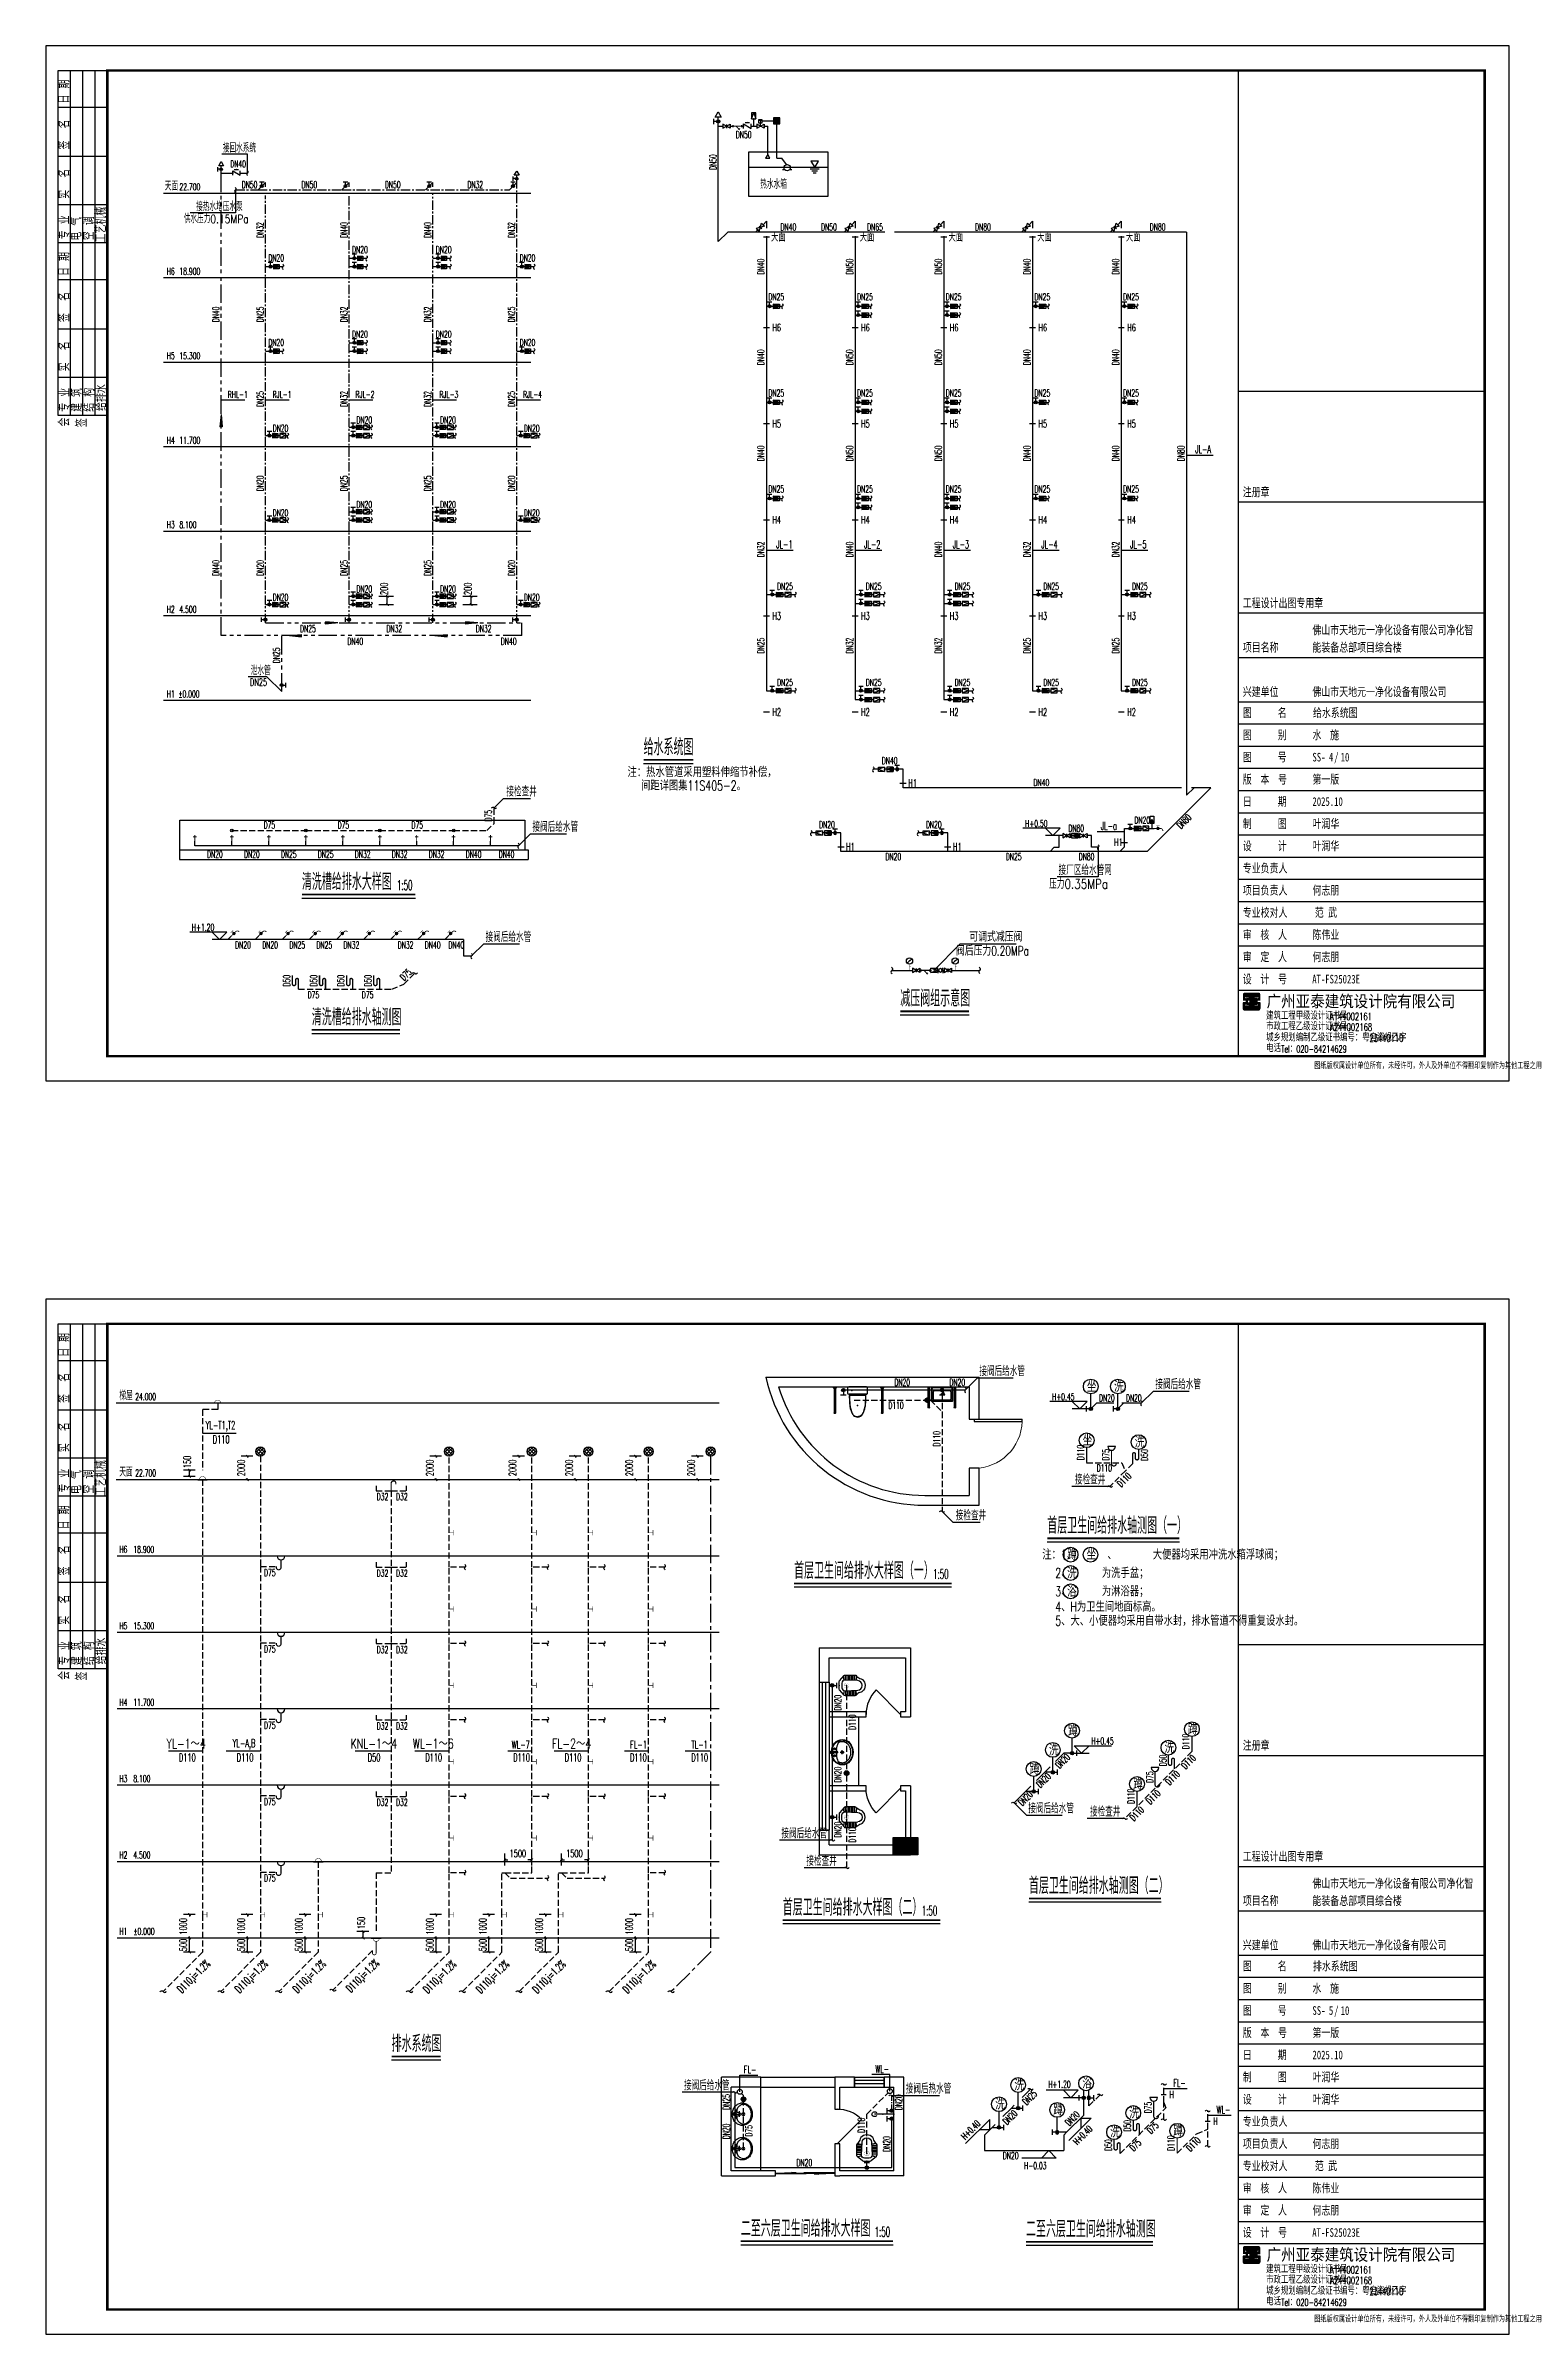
# Model space of a CAD drawing. Extents: x -1254782 to -617813, y -619975 to -323764.
# Drawn here: x -1018456 to -988756, y -395614 to -349186 of the extents above; entities that cross this region are included whole.
import ezdxf
from ezdxf.enums import TextEntityAlignment as Align

# ---------------------------------------------------------------- set-up
doc = ezdxf.new("R2010")
doc.units = 0
doc.header["$LTSCALE"] = 1000
doc.header["$MEASUREMENT"] = 0
for name, pattern in [('CENTER', [2, 1.25, -0.25, 0.25, -0.25]), ('DASH', [0.35, 0.25, -0.1]), ('PHANTOM', [2.5, 1.25, -0.25, 0.25, -0.25, 0.25, -0.25])]:
    doc.linetypes.add(name, pattern=pattern)
for name, color, linetype in [('2', 2, 'Continuous'), ('4', 4, 'Continuous'), ('9', 9, 'Continuous'), ('A_EQPM_TACC(洁具)', 8, 'Continuous'), ('A_HDWR(配件)', 1, 'Continuous'), ('DIM_ELEV', 3, 'Continuous'), ('DIM_SYMB', 3, 'Continuous'), ('EQUIP_地漏', 7, 'Continuous'), ('EQUIP_污水', 7, 'Continuous'), ('EQUIP_给水', 7, 'Continuous'), ('K+T', 252, 'Continuous'), ('LVTRY', 8, 'Continuous'), ('PIPE-废水', 5, 'DASH'), ('PIPE-污水', 5, 'DASH'), ('PIPE-给水', 1, 'Continuous'), ('PIPE-雨水', 222, 'DASH'), ('PUB_TITLE', 4, 'Continuous'), ('S', 2, 'Continuous'), ('STAIR', 2, 'Continuous'), ('TWT_DIM', 3, 'Continuous'), ('TWT_LEAD', 3, 'Continuous'), ('TWT_SYMB', 3, 'Continuous'), ('TWT_TEXT', 7, 'Continuous'), ('VALVE_消防', 7, 'Continuous'), ('VALVE_给水', 7, 'Continuous'), ('VPIPE-废水', 5, 'DASH'), ('VPIPE-污水', 5, 'DASH'), ('WALL', 7, 'Continuous'), ('WINDOW', 4, 'Continuous'), ('框', 130, 'Continuous')]:
    doc.layers.add(name, color=color, linetype=linetype)
doc.styles.add('-宋体', font='simsun_0.shx', dxfattribs={"width": 0.8})
doc.styles.add('_TCH_DIM', font='SIMPLEX.shx', dxfattribs={"width": 0.8, "bigfont": 'GBCBIG.shx'})
doc.styles.add('_TCH_DIM_T3', font='SIMPLEX.shx', dxfattribs={"width": 0.564706, "bigfont": 'GBCBIG.shx'})
doc.styles.add('HZ', font='txt', dxfattribs={"width": 0.8, "bigfont": 'hztxt'})
doc.styles.add('TBC', font='simhei_0.shx', dxfattribs={"width": 0.9})
doc.styles.add('天正', font='SIMPLEX.shx', dxfattribs={"width": 0.7, "bigfont": 'HZTXT.shx'})
doc.dimstyles.new('_TWT_ARCH&&50', dxfattribs={"dimtxt": 148.75, "dimasz": 50, "dimexe": 125, "dimexo": 150, "dimgap": 63.125, "dimtad": 1, "dimdec": 0, "dimzin": 0, "dimdsep": 46, "dimtxsty": '_TCH_DIM_T3', "dimblk": 'ARCHTICK', "dimcen": 0.09, "dimclrt": 7, "dimazin": 2, "dimtfac": 1, "dimtdec": 0, "dimtix": 1, "dimtmove": 2, "dimatfit": 3, "dimfxl": 1, "dimtolj": 1, "dimtzin": 0, "dimarcsym": 0})

msp = doc.modelspace()

# ---------------------------------------------------------------- texts
at = {"layer": 'DIM_ELEV', "color": 7, "style": '天正', "width": 0.525}
for s, p in [('H+0.50', (-998579.9, -365034.4)), ('H+1.20', (-1015490.5, -367141.1)), ('H+0.45', (-998032.5, -376665.2)), ('H+0.45', (-997237.1, -383648.6)), ('H+1.20', (-998109.9, -390612.8)), ('H-0.03', (-998600.2, -392266.2))]:
    msp.add_text(s, height=140, dxfattribs=at).set_placement(p)
for p in [(-999796.2, -391678.3), (-997523.2, -391785.6)]:
    msp.add_text('H+0.40', height=140, rotation=45, dxfattribs=at).set_placement(p)
at = {"layer": 'DIM_SYMB', "color": 7}
for s, height, style, width, p in [('给水系统图', 337.59, '_TCH_DIM', 0.8, (-1006323, -363581.4)), ('清洗槽给排水大样图', 337.59, '_TCH_DIM', 0.8, (-1013256.9, -366314.8)), ('1:50', 200, '天正', 0.525, (-1011328.2, -366314.8)), ('减压阀组示意图', 337.59, '_TCH_DIM', 0.8, (-1001114.5, -368679)), ('清洗槽给排水轴测图', 337.59, '_TCH_DIM', 0.8, (-1013056.9, -369060.3)), ('首层卫生间给排水轴测图（一）', 337.589, '_TCH_DIM', 0.8, (-998131.1, -379374.7)), ('首层卫生间给排水大样图（一）', 337.589, '_TCH_DIM', 0.8, (-1003269.3, -380290.6)), ('1:50', 200, '天正', 0.525, (-1000447.8, -380290.6)), ('首层卫生间给排水大样图（二）', 337.589, '_TCH_DIM', 0.8, (-1003499.3, -387121.7)), ('首层卫生间给排水轴测图（二）', 337.589, '_TCH_DIM', 0.8, (-998504.2, -386682)), ('1:50', 200, '天正', 0.525, (-1000677.8, -387121.7)), ('排水系统图', 337.59, '_TCH_DIM', 0.8, (-1011436.7, -389886.7)), ('二至六层卫生间给排水大样图', 337.589, '_TCH_DIM', 0.8, (-1004350.5, -393636.4)), ('1:50', 200, '天正', 0.525, (-1001635.4, -393636.4)), ('二至六层卫生间给排水轴测图', 337.589, '_TCH_DIM', 0.8, (-998562.2, -393647.3))]:
    msp.add_text(s, height=height, dxfattribs=dict(at, style=style, width=width)).set_placement(p)
at = {"layer": 'TWT_LEAD', "color": 7}
for s, height, style, width, p in [('接回水系统', 168.79, '_TCH_DIM', 0.8, (-1014862.4, -351348.7)), ('接热水增压水泵', 168.79, '_TCH_DIM', 0.8, (-1015404.2, -352538)), ('供水压力0.15MPa', 168.794, '_TCH_DIM', 0.8, (-1015654.4, -352783)), ('RHL-1', 140, '天正', 0.525, (-1014762.3, -356330.6)), ('RJL-1', 140, '天正', 0.525, (-1013852.7, -356330.5)), ('RJL-2', 140, '天正', 0.525, (-1012168.4, -356330.5)), ('RJL-3', 140, '天正', 0.525, (-1010468.4, -356330.6)), ('RJL-4', 140, '天正', 0.525, (-1008770.2, -356330.6)), ('JL-A', 160, '天正', 0.525, (-995128.4, -357448.5)), ('JL-1', 160, '天正', 0.525, (-1003631.2, -359382)), ('JL-2', 160, '天正', 0.525, (-1001849.2, -359382)), ('JL-3', 160, '天正', 0.525, (-1000049.2, -359382)), ('JL-4', 160, '天正', 0.525, (-998251.2, -359382)), ('JL-5', 160, '天正', 0.525, (-996449.2, -359382)), ('DN25', 148.75, '_TCH_DIM', 0.564706, (-1014312.1, -362171.2)), ('泄水管', 168.79, '_TCH_DIM', 0.8, (-1014295.1, -361952.4)), ('接检查井', 192.91, '_TCH_DIM', 0.8, (-1009108.7, -364415.6)), ('接阀后给水管', 192.91, '_TCH_DIM', 0.8, (-1008578.5, -365131.9)), ('JL-a', 160, '天正', 0.525, (-997045.4, -365093)), ('接厂区给水管网', 192.91, '_TCH_DIM', 0.8, (-997901.7, -366008.3)), ('压力0.35MPa', 192.91, '_TCH_DIM', 0.8, (-998091, -366288.3)), ('接阀后给水管', 192.91, '_TCH_DIM', 0.8, (-1009529.8, -367366.4)), ('可调式减压阀', 190, '天正', 0.7, (-999712.9, -367358.6)), ('阀后压力0.20MPa', 190, '天正', 0.7, (-999986.2, -367643.6)), ('接阀后给水管', 192.91, '_TCH_DIM', 0.8, (-999510.4, -376173.5)), ('接阀后给水管', 192.91, '_TCH_DIM', 0.8, (-995938, -376440.2)), ('YL-T1,T2', 160, '天正', 0.525, (-1015209.7, -377249.8)), ('D110', 160, '天正', 0.525, (-1015065.7, -377540.3)), ('接检查井', 192.91, '_TCH_DIM', 0.8, (-997570.5, -378373.8)), ('接检查井', 192.91, '_TCH_DIM', 0.8, (-999987.5, -379099.7)), ('YL-1～4', 200, '天正', 0.7, (-1016003, -383732.9)), ('D110', 160, '天正', 0.525, (-1015753.6, -383992.9)), ('YL-A,B', 160, '天正', 0.525, (-1014663.8, -383702.4)), ('D110', 160, '天正', 0.525, (-1014579.8, -383992.9)), ('KNL-1～4', 200, '天正', 0.7, (-1012270.9, -383732.9)), ('D50', 160, '天正', 0.525, (-1011920.9, -383992.9)), ('WL-1～6', 200, '天正', 0.7, (-1011007.8, -383732.9)), ('D110', 160, '天正', 0.525, (-1010751.8, -383992.9)), ('WL-7', 160, '天正', 0.525, (-1008997.8, -383732.9)), ('D110', 160, '天正', 0.525, (-1008969.8, -383992.9)), ('FL-2～4', 200, '天正', 0.7, (-1008179.9, -383732.9)), ('D110', 160, '天正', 0.525, (-1007923.9, -383992.9)), ('D110', 160, '天正', 0.525, (-1006598.4, -383992.9)), ('FL-1', 160, '天正', 0.525, (-1006596.4, -383732.9)), ('TL-1', 160, '天正', 0.525, (-1005353.4, -383732.9)), ('D110', 160, '天正', 0.525, (-1005355.4, -383992.9)), ('接阀后给水管', 192.91, '_TCH_DIM', 0.8, (-998516.6, -385043.4)), ('接阀后给水管', 192.91, '_TCH_DIM', 0.8, (-1003525.8, -385551.3)), ('接检查井', 192.91, '_TCH_DIM', 0.8, (-997264.6, -385111.3)), ('接检查井', 192.91, '_TCH_DIM', 0.8, (-1003020.8, -386111.1)), ('接阀后给水管', 192.91, '_TCH_DIM', 0.8, (-1005503.8, -390664.5)), ('FL-', 152, '天正', 0.525, (-1004289.3, -390320.7)), ('WL-', 152, '天正', 0.525, (-1001620, -390307.8)), ('FL-', 152, '天正', 0.525, (-995575.2, -390591.8)), ('接阀后热水管', 192.91, '_TCH_DIM', 0.8, (-1001004.8, -390731)), ('WL-', 152, '天正', 0.525, (-994695.2, -391132.6))]:
    msp.add_text(s, height=height, dxfattribs=dict(at, style=style, width=width)).set_placement(p)
at = {"layer": 'TWT_SYMB', "color": 7, "style": '天正', "width": 0.525}
for p in [(-1015695.5, -388705.3), (-1014521.7, -388705.3), (-1013347.8, -388705.3), (-1012265.8, -388692.5), (-1010701.5, -388713.1), (-1009627.7, -388713.1), (-1008480, -388713.1), (-1006651.1, -388713.1)]:
    msp.add_text('D110,i=1.2%', height=160, rotation=45, dxfattribs=at).set_placement(p)
at = {"layer": 'TWT_TEXT'}
for s, height, style, width, p in [('DN50', 140, '天正', 0.525, (-1004451.7, -351059.6)), ('DN40', 140, '天正', 0.525, (-1014711.5, -351651.8)), ('热水水箱', 169.76, '_TCH_DIM', 0.8, (-1003956.6, -352086.7)), ('天面', 169.76, '_TCH_DIM', 0.8, (-1016040, -352120.5)), ('22.700', 140, '天正', 0.525, (-1015743.8, -352118.2)), ('DN50', 140, '天正', 0.525, (-1014480.6, -352073.7)), ('DN50', 140, '天正', 0.525, (-1013266.1, -352073.7)), ('DN50', 140, '天正', 0.525, (-1011572.9, -352073.7)), ('DN32', 140, '天正', 0.525, (-1009900.6, -352073.7)), ('DN40', 140, '天正', 0.525, (-1003543.5, -352930.7)), ('DN50', 140, '天正', 0.525, (-1002722.7, -352930.7)), ('DN65', 140, '天正', 0.525, (-1001786.2, -352930.7)), ('DN80', 140, '天正', 0.525, (-999595.6, -352930.7)), ('DN80', 140, '天正', 0.525, (-996051.2, -352930.7)), ('DN20', 140, '天正', 0.525, (-1012239.4, -353392.3)), ('DN20', 140, '天正', 0.525, (-1010539.4, -353392.3)), ('天面', 183.26, '_TCH_DIM', 0.8, (-1003734.9, -353156.6)), ('天面', 183.26, '_TCH_DIM', 0.8, (-1001934.9, -353156.6)), ('天面', 183.26, '_TCH_DIM', 0.8, (-1000134.9, -353156.6)), ('天面', 183.26, '_TCH_DIM', 0.8, (-998334.9, -353156.6)), ('天面', 183.26, '_TCH_DIM', 0.8, (-996534.9, -353156.6)), ('H6', 140.8, '天正', 0.525, (-1016000.8, -353832.2)), ('18.900', 140, '天正', 0.525, (-1015743.8, -353832.2)), ('DN20', 140, '天正', 0.525, (-1013939.4, -353562.3)), ('DN20', 140, '天正', 0.525, (-1008839.4, -353562.3)), ('DN25', 140, '天正', 0.525, (-1003790, -354349)), ('DN25', 140, '天正', 0.525, (-1001990, -354349)), ('DN25', 140, '天正', 0.525, (-1000190, -354349)), ('DN25', 140, '天正', 0.525, (-998390, -354349)), ('DN25', 140, '天正', 0.525, (-996590, -354349)), ('DN20', 140, '天正', 0.525, (-1013939.4, -355276.3)), ('DN20', 140, '天正', 0.525, (-1012239.4, -355106.3)), ('DN20', 140, '天正', 0.525, (-1010539.4, -355106.3)), ('DN20', 140, '天正', 0.525, (-1008839.4, -355276.3)), ('H6', 152, '天正', 0.525, (-1003709, -354979)), ('H6', 152, '天正', 0.525, (-1001909, -354979)), ('H6', 152, '天正', 0.525, (-1000109, -354979)), ('H6', 152, '天正', 0.525, (-998309, -354979)), ('H6', 152, '天正', 0.525, (-996509, -354979)), ('H5', 140.8, '天正', 0.525, (-1016000.8, -355546.2)), ('15.300', 140, '天正', 0.525, (-1015743.8, -355546.2)), ('DN25', 140, '天正', 0.525, (-1003790, -356299)), ('DN25', 140, '天正', 0.525, (-1001990, -356299)), ('DN25', 140, '天正', 0.525, (-1000190, -356299)), ('DN25', 140, '天正', 0.525, (-998390, -356299)), ('DN25', 140, '天正', 0.525, (-996590, -356299)), ('DN20', 140, '天正', 0.525, (-1013852.1, -357018)), ('DN20', 140, '天正', 0.525, (-1012152.1, -356848)), ('DN20', 140, '天正', 0.525, (-1010452.1, -356848)), ('DN20', 140, '天正', 0.525, (-1008752.2, -357018)), ('H5', 152, '天正', 0.525, (-1003709, -356929)), ('H5', 152, '天正', 0.525, (-1001909, -356929)), ('H5', 152, '天正', 0.525, (-1000109, -356929)), ('H5', 152, '天正', 0.525, (-998309, -356929)), ('H5', 152, '天正', 0.525, (-996509, -356929)), ('H4', 140.8, '天正', 0.525, (-1016000.8, -357260.2)), ('11.700', 140, '天正', 0.525, (-1015743.8, -357260.2)), ('DN20', 140, '天正', 0.525, (-1012152.1, -358562)), ('DN20', 140, '天正', 0.525, (-1010452.1, -358562)), ('DN25', 140, '天正', 0.525, (-1003790, -358249)), ('DN25', 140, '天正', 0.525, (-1001990, -358249)), ('DN25', 140, '天正', 0.525, (-1000190, -358249)), ('DN25', 140, '天正', 0.525, (-998390, -358249)), ('DN25', 140, '天正', 0.525, (-996590, -358249)), ('H3', 140.8, '天正', 0.525, (-1016000.8, -358974.2)), ('8.100', 140, '天正', 0.525, (-1015743.8, -358974.2)), ('DN20', 140, '天正', 0.525, (-1013852.1, -358732)), ('DN20', 140, '天正', 0.525, (-1008752.2, -358732)), ('H4', 152, '天正', 0.525, (-1003709.1, -358879)), ('H4', 152, '天正', 0.525, (-1001909.1, -358879)), ('H4', 152, '天正', 0.525, (-1000109.1, -358879)), ('H4', 152, '天正', 0.525, (-998309.1, -358879)), ('H4', 152, '天正', 0.525, (-996509.1, -358879)), ('DN20', 140, '天正', 0.525, (-1012152.1, -360276)), ('DN20', 140, '天正', 0.525, (-1010452.1, -360276)), ('DN25', 140, '天正', 0.525, (-1003612.1, -360222.7)), ('DN25', 140, '天正', 0.525, (-1001812.1, -360222.7)), ('DN25', 140, '天正', 0.525, (-1000012.1, -360222.7)), ('DN25', 140, '天正', 0.525, (-998212.1, -360222.7)), ('DN25', 140, '天正', 0.525, (-996412.1, -360222.7)), ('H2', 140.8, '天正', 0.525, (-1016000.8, -360688.2)), ('4.500', 140, '天正', 0.525, (-1015743.8, -360688.2)), ('DN20', 140, '天正', 0.525, (-1013852.1, -360446)), ('DN20', 140, '天正', 0.525, (-1008752.2, -360446)), ('H3', 152, '天正', 0.525, (-1003709.1, -360829)), ('H3', 152, '天正', 0.525, (-1001909.1, -360829)), ('H3', 152, '天正', 0.525, (-1000109.1, -360829)), ('H3', 152, '天正', 0.525, (-998309.1, -360829)), ('H3', 152, '天正', 0.525, (-996509.1, -360829)), ('DN25', 140, '天正', 0.525, (-1013295.8, -361081)), ('DN40', 140, '天正', 0.525, (-1012333.9, -361337.6)), ('DN32', 140, '天正', 0.525, (-1011541.9, -361081)), ('DN32', 140, '天正', 0.525, (-1009728.8, -361081)), ('DN40', 140, '天正', 0.525, (-1009219.8, -361337.6)), ('DN25', 140, '天正', 0.525, (-1003612.1, -362172.7)), ('DN25', 140, '天正', 0.525, (-1001812.1, -362172.7)), ('DN25', 140, '天正', 0.525, (-1000012.1, -362172.7)), ('DN25', 140, '天正', 0.525, (-998212.1, -362172.7)), ('DN25', 140, '天正', 0.525, (-996412.1, -362172.7)), ('H1', 140.8, '天正', 0.525, (-1016000.8, -362406.2)), ('%%p0.000', 140, '天正', 0.525, (-1015765.9, -362406.2)), ('H2', 152, '天正', 0.525, (-1003709.1, -362779)), ('H2', 152, '天正', 0.525, (-1001909.1, -362779)), ('H2', 152, '天正', 0.525, (-1000109.1, -362779)), ('H2', 152, '天正', 0.525, (-998309.1, -362779)), ('H2', 152, '天正', 0.525, (-996509.1, -362779)), ('注：热水管道采用塑料伸缩节补偿，', 200, '天正', 0.7, (-1006649.7, -364023)), ('DN40', 140, '天正', 0.525, (-1001489.5, -363757.5)), ('间距详图集11S405-2。', 200, '天正', 0.7, (-1006375.6, -364295)), ('H1', 152, '天正', 0.525, (-1000951.6, -364219)), ('DN40', 140, '天正', 0.525, (-998410.6, -364203.3)), ('D75', 140, '天正', 0.525, (-1014035.1, -365064.4, 0)), ('D75', 140, '天正', 0.525, (-1012533.1, -365064.4, 0)), ('D75', 140, '天正', 0.525, (-1011033.1, -365064.4, 0)), ('DN20', 140, '天正', 0.525, (-1002761, -365059.2)), ('DN20', 140, '天正', 0.525, (-1000593.7, -365059.2)), ('DN20', 140, '天正', 0.525, (-996364.4, -364967.3)), ('H1', 152, '天正', 0.525, (-1002213.4, -365511.8)), ('H1', 152, '天正', 0.525, (-1000046.1, -365511.8)), ('DN80', 140, '天正', 0.525, (-997703.8, -365130)), ('H1', 152, '天正', 0.525, (-996773.7, -365419.9)), ('DN20', 140, '天正', 0.525, (-1015183.3, -365661.4, 0)), ('DN20', 140, '天正', 0.525, (-1014433.3, -365661.4, 0)), ('DN25', 140, '天正', 0.525, (-1013683.3, -365661.4, 0)), ('DN25', 140, '天正', 0.525, (-1012933.3, -365661.4, 0)), ('DN32', 140, '天正', 0.525, (-1012183.3, -365661.4, 0)), ('DN32', 140, '天正', 0.525, (-1011433.3, -365661.4, 0)), ('DN32', 140, '天正', 0.525, (-1010683.3, -365661.4, 0)), ('DN40', 140, '天正', 0.525, (-1009933.3, -365661.4, 0)), ('DN40', 140, '天正', 0.525, (-1009264.3, -365661.4, 0)), ('DN20', 140, '天正', 0.525, (-1001414.4, -365707.5)), ('DN25', 140, '天正', 0.525, (-998970.4, -365707.5)), ('DN80', 140, '天正', 0.525, (-997494.4, -365707.5)), ('DN20', 140, '天正', 0.525, (-1014612.3, -367500.5, 0)), ('DN20', 140, '天正', 0.525, (-1014062.3, -367500.5, 0)), ('DN25', 140, '天正', 0.525, (-1013512.3, -367500.5, 0)), ('DN25', 140, '天正', 0.525, (-1012962.3, -367500.5, 0)), ('DN32', 140, '天正', 0.525, (-1012412.3, -367500.5, 0)), ('DN32', 140, '天正', 0.525, (-1011312.3, -367500.5, 0)), ('DN40', 140, '天正', 0.525, (-1010762.3, -367500.5, 0)), ('DN40', 140, '天正', 0.525, (-1010284.9, -367500.5, 0)), ('D75', 140, '天正', 0.525, (-1013140.3, -368510.3, 0)), ('D75', 140, '天正', 0.525, (-1012040.3, -368510.3, 0)), ('梯屋', 169.76, '_TCH_DIM', 0.8, (-1016962, -376662.5)), ('24.000', 140, '天正', 0.525, (-1016640.6, -376662.5)), ('DN20', 140, '天正', 0.525, (-1001234.9, -376370.5, 0)), ('DN20', 140, '天正', 0.525, (-1000116.6, -376370.5, 0)), ('坐', 225, '天正', 0.7, (-997328, -376498.5)), ('洗', 225, '天正', 0.7, (-996778, -376498.5)), ('D110', 140, '天正', 0.525, (-1001357.5, -376839.9, 0)), ('DN20', 140, '天正', 0.525, (-997081.7, -376691.9, 0)), ('DN20', 140, '天正', 0.525, (-996534.6, -376691.9, 0)), ('坐', 225, '天正', 0.7, (-997412.3, -377589.3)), ('洗', 225, '天正', 0.7, (-996356.1, -377627.3)), ('天面', 169.76, '_TCH_DIM', 0.8, (-1016962, -378212.5)), ('22.700', 140, '天正', 0.525, (-1016640.6, -378212.5)), ('D110', 140, '天正', 0.525, (-997129, -378110.2, 0)), ('D32', 140.8, '天正', 0.525, (-1011739.2, -378693.7)), ('D32', 140.8, '天正', 0.525, (-1011346.3, -378693.7)), ('H6', 140.8, '天正', 0.525, (-1016962, -379762.5)), ('18.900', 140, '天正', 0.525, (-1016678.2, -379762.5)), ('注：1、      、       大便器均采用冲洗水箱浮球阀；', 200, '天正', 0.7, (-998233.4, -379896.8)), ('蹲', 225, '天正', 0.7, (-997729.4, -379909.1)), ('坐', 225, '天正', 0.7, (-997334.2, -379904)), ('D75', 140.8, '天正', 0.525, (-1014025.5, -380231.1)), ('D32', 140.8, '天正', 0.525, (-1011739.2, -380243.7)), ('D32', 140.8, '天正', 0.525, (-1011346.3, -380243.7)), ('2、      为洗手盆；', 200, '天正', 0.7, (-997969.5, -380269)), ('洗', 225, '天正', 0.7, (-997729.4, -380281.3)), ('3、      为淋浴器；', 200, '天正', 0.7, (-997969.5, -380641.2)), ('浴', 225, '天正', 0.7, (-997729.4, -380653.5)), ('H5', 140.8, '天正', 0.525, (-1016962, -381312.5)), ('15.300', 140, '天正', 0.525, (-1016678.2, -381312.5)), ('4、H为卫生间地面标高。', 200, '天正', 0.7, (-997969.5, -380954.4)), ('5、大、小便器均采用自带水封，排水管道不得重复设水封。', 200, '天正', 0.7, (-997969.5, -381239)), ('D75', 140.8, '天正', 0.525, (-1014025.5, -381781.1)), ('D32', 140.8, '天正', 0.525, (-1011739.2, -381793.7)), ('D32', 140.8, '天正', 0.525, (-1011346.3, -381793.7)), ('H4', 140.8, '天正', 0.525, (-1016962, -382862.5)), ('11.700', 140, '天正', 0.525, (-1016678.2, -382862.5)), ('D75', 140.8, '天正', 0.525, (-1014025.5, -383331.1)), ('D32', 140.8, '天正', 0.525, (-1011739.2, -383343.7)), ('D32', 140.8, '天正', 0.525, (-1011346.3, -383343.7)), ('蹲', 225, '天正', 0.7, (-997709.5, -383481.8)), ('蹲', 225, '天正', 0.7, (-995276, -383450.1)), ('洗', 225, '天正', 0.7, (-998098.4, -383870.7)), ('洗', 225, '天正', 0.7, (-995752.7, -383825.3)), ('H3', 140.8, '天正', 0.525, (-1016962, -384412.5)), ('8.100', 140, '天正', 0.525, (-1016678.2, -384412.5)), ('蹲', 225, '天正', 0.7, (-998487.3, -384259.6)), ('蹲', 225, '天正', 0.7, (-996389.8, -384563.9)), ('D75', 140.8, '天正', 0.525, (-1014025.5, -384881.1)), ('D32', 140.8, '天正', 0.525, (-1011739.2, -384893.7)), ('D32', 140.8, '天正', 0.525, (-1011346.3, -384893.7)), ('H2', 140.8, '天正', 0.525, (-1016962, -385962.5)), ('4.500', 140, '天正', 0.525, (-1016678.2, -385962.5)), ('D75', 140.8, '天正', 0.525, (-1014025.5, -386431.1)), ('H1', 140.8, '天正', 0.525, (-1016962, -387512.5)), ('%%p0.000', 140, '天正', 0.525, (-1016678.2, -387512.5)), ('洗', 225, '天正', 0.7, (-998799.9, -390667.1)), ('浴', 225, '天正', 0.7, (-997421.4, -390631.9)), ('洗', 225, '天正', 0.7, (-999188.8, -391056)), ('蹲', 225, '天正', 0.7, (-998008.6, -391171.1)), ('H', 152, '天正', 0.525, (-995654.1, -390826.9)), ('洗', 225, '天正', 0.7, (-996856.2, -391623.2)), ('洗', 225, '天正', 0.7, (-996467.3, -391234.3)), ('蹲', 225, '天正', 0.7, (-995575.2, -391598.9)), ('H', 152, '天正', 0.525, (-994762.7, -391367.8)), ('DN20', 140, '天正', 0.525, (-1003220.5, -392202, 0)), ('DN20', 140, '天正', 0.525, (-999032.9, -392062.8))]:
    msp.add_text(s, height=height, dxfattribs=dict(at, style=style, width=width)).set_placement(p)
at = {"layer": 'TWT_TEXT', "style": '天正', "width": 0.525}
for s, rotation, p in [('DN50', 90, (-1004845.4, -351705.9)), ('DN32', 90, (-1014034.5, -353082.7)), ('DN40', 90, (-1012334.5, -353082.7)), ('DN40', 90, (-1010634.5, -353082.7)), ('DN32', 90, (-1008934.5, -353082.7)), ('DN40', 90, (-1003873.6, -353825.1)), ('DN50', 90, (-1002073.6, -353825.1)), ('DN50', 90, (-1000273.6, -353825.1)), ('DN40', 90, (-998473.6, -353825.1)), ('DN40', 90, (-996673.6, -353825.1)), ('DN40', 90, (-1014933.5, -354796.7)), ('DN25', 90, (-1014034.5, -354796.7)), ('DN32', 90, (-1012334.5, -354796.7)), ('DN32', 90, (-1010634.5, -354796.7)), ('DN25', 90, (-1008934.5, -354796.7)), ('DN40', 90, (-1003873.6, -355665.2)), ('DN50', 90, (-1002073.6, -355665.2)), ('DN50', 90, (-1000273.6, -355665.2)), ('DN40', 90, (-998473.6, -355665.2)), ('DN40', 90, (-996673.6, -355665.2)), ('DN25', 90, (-1014034.5, -356510.7)), ('DN32', 90, (-1012334.5, -356510.7)), ('DN32', 90, (-1010634.5, -356510.7)), ('DN25', 90, (-1008934.5, -356510.7)), ('DN40', 90, (-1003873.6, -357615.2)), ('DN50', 90, (-1002073.6, -357615.2)), ('DN50', 90, (-1000273.6, -357615.2)), ('DN40', 90, (-998473.6, -357615.2)), ('DN40', 90, (-996673.6, -357615.2)), ('DN80', 90, (-995348.8, -357615.2)), ('DN20', 90, (-1014034.5, -358224.7)), ('DN25', 90, (-1012334.5, -358224.7)), ('DN25', 90, (-1010634.5, -358224.7)), ('DN20', 90, (-1008934.5, -358224.7)), ('DN32', 90, (-1003873.6, -359565.2)), ('DN40', 90, (-1002073.6, -359565.2)), ('DN40', 90, (-1000273.6, -359565.2)), ('DN32', 90, (-998473.6, -359565.2)), ('DN32', 90, (-996673.6, -359565.2)), ('DN40', 90, (-1014933.6, -359938.7)), ('DN20', 90, (-1014034.5, -359938.7)), ('DN25', 90, (-1012334.5, -359938.7)), ('DN25', 90, (-1010634.5, -359938.7)), ('DN20', 90, (-1008934.5, -359938.7)), ('DN25', 90, (-1013703.3, -361712.7)), ('DN25', 90, (-1003873.6, -361515.2)), ('DN32', 90, (-1002073.6, -361515.2)), ('DN32', 90, (-1000273.6, -361515.2)), ('DN25', 90, (-998473.6, -361515.2)), ('DN25', 90, (-996673.6, -361515.2)), ('D75', 90, (-1009402.2, -364924, 0)), ('DN80', 45, (-995417.6, -365083.1)), ('D50', 90, (-1013498.2, -368270.5)), ('D50', 90, (-1012948.2, -368270.5)), ('D50', 90, (-1012398.2, -368270.5)), ('D50', 90, (-1011848.2, -368270.5)), ('D75', 45, (-1011181.9, -368164, 0)), ('D110', 90, (-1000304.5, -377602.6, 0)), ('D110', 90, (-997385.4, -377882.1)), ('D75', 90, (-996872.7, -377889.5)), ('D50', 90, (-996087.8, -377893.1)), ('D110', 45, (-996631.3, -378439.6, 0)), ('DN20', 90, (-1002311.2, -382962.4, 0)), ('D110', 90, (-1002015.4, -383353.4, 0)), ('D110', 90, (-995249.1, -383743)), ('DN20', 45, (-997881.4, -384149.2, 0)), ('D50', 90, (-995711.4, -384091.1)), ('D110', 45, (-995323.7, -384162.7, 0)), ('DN20', 90, (-1002311.2, -384419.7, 0)), ('DN20', 45, (-998270.3, -384538.1, 0)), ('D75', 90, (-995980.7, -384429.8)), ('D110', 45, (-995648.1, -384487.1, 0)), ('DN20', 45, (-998637.4, -384905.2, 0)), ('D110', 90, (-996362.9, -384856.8)), ('D110', 45, (-996039.5, -384878.5, 0)), ('DN20', 90, (-1002311.2, -385535.9, 0)), ('D110', 45, (-996374.5, -385213.5, 0)), ('D110', 90, (-1002015.4, -385642.3, 0)), ('DN25', 90, (-1004575.7, -391060.3, 0)), ('DN20', 90, (-1001077.1, -391068.1, 0)), ('DN25', 45, (-998549.8, -390977.1)), ('D110', 90, (-1001835, -391531.6, 0)), ('DN20', 45, (-998949.2, -391376.5)), ('DN20', 45, (-997685.4, -391399.3)), ('D50', 90, (-996434.3, -391504.1)), ('D75', 90, (-996015.2, -391133.3)), ('D75', 45, (-996023.4, -391561.2)), ('DN20', 90, (-1004575.7, -391659.9, 0)), ('D75', 90, (-1004117.3, -391605.2, 0)), ('DN20', 90, (-1001320.5, -391914.4, 0)), ('D50', 90, (-996823.2, -391893)), ('D75', 45, (-996375.4, -391913.2)), ('D110', 90, (-995548.3, -391891.8)), ('D110', 45, (-995226, -391919.7, 0))]:
    msp.add_text(s, height=140, rotation=rotation, dxfattribs=at).set_placement(p)
at = {"layer": '框', "style": '-宋体', "width": 0.74}
for s, p in [('给水系统图', (-992739.1, -362805.3)), ('排水系统图', (-992739.1, -388233.7))]:
    msp.add_text(s, height=175, dxfattribs=at).set_placement(p)
for s, p in [('4', (-992371.5, -363705)), ('5', (-992371.5, -389133.5))]:
    msp.add_text(s, height=175, dxfattribs=at).set_placement(p, align=Align.CENTER)

# ---------------------------------------------------------------- blocks, each defined once
blk = doc.blocks.new('$TWTSYS$00000247')
at = {"elevation": 0}
blk.add_lwpolyline([(7, -101, -0.575183), (0, 0, 0.604745), (-11, 101, 16.924828)], format="xyb", dxfattribs=at)
blk = doc.blocks.new('A$C4A5B27E7')
at = {"layer": '4'}
h = blk.add_hatch(color=256, dxfattribs=at)
h.dxf.hatch_style = 1
h.paths.add_polyline_path([(248, 0), (248, 48), (0, 24)])
for p, q in [((0, 24), (248, 48)), ((0, 24), (248, 0)), ((248, 48), (248, 0))]:
    blk.add_line(p, q, dxfattribs=at)
blk = doc.blocks.new('$VALVE$00000497')
for p, q in [((78, 138), (-78, 138)), ((0, 50), (0, 138))]:
    blk.add_line(p, q)
at = {"const_width": 49.6}
blk.add_lwpolyline([(25, 0, 1), (-25, 0, 1)], format="xyb", close=True, dxfattribs=at)
blk.add_circle((0, 0), 50)
blk = doc.blocks.new('A$C6EA3746F')
at = {"layer": 'TWT_TEXT'}
for points in [[(284, 871), (284, 871), (464, 559), (464, 559), (104, 559), (104, 559), (284, 871)], [(284, 0), (284, 409), (284, 559)]]:
    blk.add_lwpolyline(points, dxfattribs=at)
at = {"layer": 'TWT_TEXT', "xscale": 2.052, "yscale": 2.052, "zscale": 2.052, "rotation": 90.00000000007688}
blk.add_blockref('$VALVE$00000497', (284, 290), dxfattribs=at)
blk = doc.blocks.new('A$C374A4049')
at = {"layer": 'TWT_TEXT'}
h = blk.add_hatch(color=256, dxfattribs=at)
h.dxf.hatch_style = 1
h.paths.add_polyline_path([(38, 86), (0, 0), (79, 0)])
blk.add_lwpolyline([(0, 145), (79, 145), (79, 0), (0, 0)], close=True, dxfattribs=at)
blk.add_lwpolyline([(0, 0), (38, 86), (79, 0)], dxfattribs=at)
blk = doc.blocks.new('$ATTACHMENT$00000139')
at = {"const_width": 30}
blk.add_lwpolyline([(-169, 0), (-400, 0, 0.443942), (-486, -95, -1.105826)], format="xyb", dxfattribs=at)
at = {"const_width": 15}
for points in [[(-240, 100), (-367, 100)], [(-305, 0), (-305, 100)]]:
    blk.add_lwpolyline(points, dxfattribs=at)
at = {"const_width": 62.5}
blk.add_lwpolyline([(-273, 0, -1), (-336, 0, -1)], format="xyb", close=True, dxfattribs=at)
blk = doc.blocks.new('A$C6B0418ED')
blk.add_line((173, 87), (0, 87))
blk.add_arc((87, 87), 86.7, 180, 0)
blk = doc.blocks.new('A$C36775C79')
at = {"layer": 'K+T'}
blk.add_lwpolyline([(12, 200), (12, 800), (7012, 800), (7012, 200)], dxfattribs=at)
at = {"layer": 'WALL'}
for p, q in [((0, 200), (7080, 200)), ((0, 200), (0, 0)), ((0, 0), (7080, 0)), ((7080, 200), (7080, 0))]:
    blk.add_line(p, q, dxfattribs=at)
blk = doc.blocks.new('saadbadb')
h = blk.add_hatch(color=256)
h.dxf.hatch_style = 1
h.paths.add_polyline_path([(-222370, -64738), (-221870, -64738), (-221870, -65088), (-222370, -65088)])
at = {"layer": 'WALL'}
blk.add_lwpolyline([(-222370, -64738), (-221870, -64738), (-221870, -65088), (-222370, -65088)], close=True, dxfattribs=at)
blk = doc.blocks.new('$TCHSYS$WIN2D')
for p, q in [((-0.5, 0.5), (0.5, 0.5)), ((-0.5, 0.5), (-0.5, -0.5)), ((0.5, 0.5), (0.5, -0.5)), ((0.5, 0.167), (-0.5, 0.167)), ((0.5, -0.167), (-0.5, -0.167)), ((-0.5, -0.5), (0.5, -0.5))]:
    blk.add_line(p, q)
blk = doc.blocks.new('$DorLib2D$00000114')
at = {"color": 0}
blk.add_line((0.5, 0), (-0.207, 0.707), dxfattribs=at)
blk.add_arc((0.5, 0), 1, 135, 180, dxfattribs=at)
blk = doc.blocks.new('$lvtry$00000173')
at = {"color": 0}
for p, q in [((-35, -219, 0), (40, -219, 0)), ((-11, -125, 0), (-16, -50, 0)), ((2, -177, 0), (2, -260, 0)), ((12, -125, 0), (16, -50, 0))]:
    blk.add_line(p, q, dxfattribs=at)
for centre, radius in [((-69, -62, 0), 20.6), ((-69, -62, 0), 15.6), ((2, -219, 0), 23.4), ((0, -50, 0), 15.8), ((72, -62, 0), 20.6), ((72, -62, 0), 15.6)]:
    blk.add_circle(centre, radius, dxfattribs=at)
blk.add_arc((1, -117, 0), 13.9, 215.486, 324.514, dxfattribs=at)
blk.add_ellipse((2, -219, 0), major_axis=(-259, 0), ratio=0.848663, dxfattribs=at)
for start_param, end_param in [(4.764585, 5.931457), (3.493317, 4.671733)]:
    blk.add_ellipse((2, -215, 0), major_axis=(-259, 0), ratio=0.459125, start_param=start_param, end_param=end_param, dxfattribs=at)
for points, knots in [([(-247, -219, 0), (-247, -226, 0), (-247, -233, 0), (-245, -253, 0), (-242, -264, 0), (-234, -288, 0), (-229, -299, 0), (-216, -321, 0), (-209, -331, 0), (-192, -351, 0), (-183, -360, 0), (-162, -377, 0), (-151, -385, 0), (-127, -399, 0), (-115, -405, 0), (-88, -415, 0), (-75, -419, 0), (-47, -425, 0), (-32, -427, 0), (-4, -429, 0), (11, -429, 0), (40, -426, 0), (54, -424, 0), (82, -418, 0), (96, -413, 0), (122, -403, 0), (134, -397, 0), (158, -383, 0), (169, -375, 0), (189, -357, 0), (198, -348, 0), (215, -328, 0), (222, -318, 0), (234, -296, 0), (239, -284, 0), (246, -261, 0), (248, -249, 0), (251, -225, 0), (251, -213, 0), (249, -189, 0), (246, -177, 0), (239, -154, 0), (234, -143, 0), (222, -121, 0), (215, -110, 0), (199, -90, 0), (190, -81, 0), (170, -63, 0), (159, -55, 0), (135, -41, 0), (123, -35, 0), (97, -24, 0), (83, -20, 0), (55, -13, 0), (41, -11, 0), (12, -9, 0), (-3, -9, 0), (-31, -10, 0), (-46, -12, 0), (-74, -18, 0), (-87, -22, 0), (-114, -32, 0), (-126, -38, 0), (-150, -52, 0), (-162, -60, 0), (-182, -77, 0), (-192, -86, 0), (-209, -106, 0), (-216, -116, 0), (-228, -138, 0), (-234, -149, 0), (-242, -172, 0), (-244, -184, 0), (-247, -204, 0), (-247, -211, 0), (-247, -219, 0)], [0, 0, 0, 0, 0.105369, 0.105369, 0.278747, 0.278747, 0.452125, 0.452125, 0.625504, 0.625504, 0.798882, 0.798882, 0.97226, 0.97226, 1.145639, 1.145639, 1.319017, 1.319017, 1.492395, 1.492395, 1.665774, 1.665774, 1.839152, 1.839152, 2.01253, 2.01253, 2.185909, 2.185909, 2.359287, 2.359287, 2.532665, 2.532665, 2.706044, 2.706044, 2.879422, 2.879422, 3.0528, 3.0528, 3.226179, 3.226179, 3.399557, 3.399557, 3.572935, 3.572935, 3.746313, 3.746313, 3.919692, 3.919692, 4.09307, 4.09307, 4.266448, 4.266448, 4.439827, 4.439827, 4.613205, 4.613205, 4.786583, 4.786583, 4.959962, 4.959962, 5.13334, 5.13334, 5.306718, 5.306718, 5.480097, 5.480097, 5.653475, 5.653475, 5.826853, 5.826853, 6.000232, 6.000232, 6.17361, 6.17361, 6.283185, 6.283185, 6.283185, 6.283185]), ([(-184, -131, 0), (-185, -133, 0), (-186, -135, 0), (-191, -143, 0), (-195, -149, 0), (-201, -161, 0), (-203, -168, 0), (-207, -180, 0), (-209, -187, 0), (-211, -199, 0), (-212, -205, 0), (-212, -214, 0), (-212, -216, 0), (-212, -219, 0), (-212, -225, 0), (-212, -232, 0), (-210, -246, 0), (-208, -254, 0), (-204, -266, 0), (-202, -272, 0), (-198, -281, 0), (-196, -286, 0), (-189, -298, 0), (-185, -304, 0), (-176, -316, 0), (-171, -322, 0), (-161, -332, 0), (-156, -337, 0), (-143, -347, 0), (-135, -353, 0), (-121, -362, 0), (-116, -365, 0), (-105, -370, 0), (-100, -373, 0), (-88, -378, 0), (-82, -380, 0), (-69, -384, 0), (-63, -386, 0), (-47, -389, 0), (-38, -391, 0), (-21, -393, 0), (-12, -393, 0), (7, -394, 0), (16, -393, 0), (34, -392, 0), (43, -390, 0), (59, -387, 0), (67, -385, 0), (83, -380, 0), (91, -378, 0), (106, -372, 0), (113, -368, 0), (127, -361, 0), (133, -357, 0), (146, -348, 0), (152, -343, 0), (163, -333, 0), (169, -328, 0), (178, -317, 0), (183, -312, 0), (190, -301, 0), (194, -296, 0), (200, -284, 0), (204, -277, 0), (209, -264, 0), (210, -258, 0), (213, -246, 0), (214, -241, 0), (216, -227, 0), (216, -219, 0), (215, -206, 0), (214, -200, 0), (213, -189, 0), (211, -183, 0), (206, -167, 0), (202, -156, 0), (193, -141, 0), (190, -136, 0), (187, -131, 0)], [5.740897, 5.740897, 5.740897, 5.740897, 5.780874, 5.780874, 5.896829, 5.896829, 6.012784, 6.012784, 6.128739, 6.128739, 6.240697, 6.240697, 6.283185, 6.283185, 6.283185, 6.399826, 6.399826, 6.5409, 6.5409, 6.634, 6.634, 6.7271, 6.7271, 6.852188, 6.852188, 6.977276, 6.977276, 7.077377, 7.077377, 7.229977, 7.229977, 7.317389, 7.317389, 7.404801, 7.404801, 7.497094, 7.497094, 7.589386, 7.589386, 7.712334, 7.712334, 7.835281, 7.835281, 7.958228, 7.958228, 8.081175, 8.081175, 8.194983, 8.194983, 8.30879, 8.30879, 8.422598, 8.422598, 8.537599, 8.537599, 8.6526, 8.6526, 8.767602, 8.767602, 8.884432, 8.884432, 8.982435, 8.982435, 9.119467, 9.119467, 9.224191, 9.224191, 9.328914, 9.328914, 9.470087, 9.470087, 9.571187, 9.571187, 9.672288, 9.672288, 9.874489, 9.874489, 9.967059, 9.967059, 9.967059, 9.967059])]:
    blk.add_open_spline(points, degree=3, knots=knots, dxfattribs=at)
for p in [(1, -50), (2, -219, 0)]:
    blk.add_point(p, dxfattribs=at)
blk = doc.blocks.new('$lvtry$00000203')
at = {"color": 0}
for p, q in [((-109, -134, 0), (-210, -128, 0)), ((-107, -166, 0), (-210, -166, 0)), ((-106, -197, 0), (-210, -197, 0)), ((-104, -227, 0), (-210, -227, 0)), ((-103, -258, 0), (-210, -258, 0)), ((-101, -289, 0), (-210, -289, 0)), ((-100, -320, 0), (-210, -320, 0)), ((-191, -354, 0), (-99, -345, 0)), ((-106, -103, 0), (-182, -88, 0)), ((-109, -124, 0), (-97, -382, 0)), ((48, -60, 0), (-48, -60, 0)), ((97, -382, 0), (109, -124, 0)), ((191, -354, 0), (99, -345, 0)), ((100, -320, 0), (210, -320, 0)), ((101, -289, 0), (210, -289, 0)), ((103, -258, 0), (210, -258, 0)), ((104, -227, 0), (210, -227, 0)), ((106, -103, 0), (182, -88, 0)), ((106, -197, 0), (210, -197, 0)), ((107, -166, 0), (210, -166, 0)), ((109, -134, 0), (210, -128, 0)), ((-4, -470, 0), (4, -470, 0))]:
    blk.add_line(p, q, dxfattribs=at)
at = {"color": 0, "elevation": 0}
blk.add_lwpolyline([(184, -360, 0.139709), (135, -448, -0.12003), (120, -477, -0.218108), (4, -530), (-4, -530, -0.218108), (-120, -477, -0.12003), (-135, -448, 0.139709), (-184, -360, 0.046574), (-191, -354, -0.248797), (-210, -318), (-210, -128, -0.218491), (-198, -101), (-90, -9, -0.179479), (-67, 0), (67, 0, -0.179479), (90, -9), (198, -101, -0.218491), (210, -128), (210, -318, -0.248797), (191, -354, 0.046574)], format="xyb", close=True, dxfattribs=at)
at = {"color": 0, "const_width": 3, "elevation": 0}
blk.add_lwpolyline([(49, -153, 1), (-49, -153, 1)], format="xyb", close=True, dxfattribs=at)
at = {"color": 0}
for centre, radius, start, end in [((-48, -121, 0), 61, 90, 182.693), ((-4, -377, 0), 92.8, 182.693, 270), ((4, -377, 0), 92.8, 270, 357.307), ((48, -121, 0), 61, 357.307, 90)]:
    blk.add_arc(centre, radius, start, end, dxfattribs=at)
for p in [(0, 0), (0, -153, 0)]:
    blk.add_point(p, dxfattribs=at)
blk = doc.blocks.new('A$C06EC2F56')
at = {"layer": 'K+T'}
blk.add_line((800, 1400), (800, 2800), dxfattribs=at)
at = {"layer": 'WALL'}
for p, q in [((0, 4200), (0, 3500)), ((0, 4200), (1850, 4200)), ((1850, 4200), (1850, 2800)), ((200, 3500), (200, 4000)), ((200, 4000), (1750, 4000)), ((1750, 4000), (1750, 2900)), ((0, 3500), (200, 3500)), ((950, 2900), (200, 2900)), ((200, 2900), (200, 2800)), ((200, 2800), (950, 2800)), ((950, 2800), (950, 2900)), ((1750, 2900), (1650, 2900)), ((1650, 2900), (1650, 2800)), ((1650, 2800), (1850, 2800)), ((950, 1400), (200, 1400)), ((200, 1400), (200, 1300)), ((950, 1300), (950, 1400)), ((1850, 1400), (1650, 1400)), ((1650, 1400), (1650, 1300)), ((1850, 1400), (1850, 0)), ((200, 1300), (950, 1300)), ((1650, 1300), (1750, 1300)), ((1750, 1300), (1750, 200)), ((200, 500), (0, 500)), ((0, 500), (0, 0)), ((200, 200), (200, 500)), ((0, 0), (1850, 0)), ((200, 200), (1750, 200))]:
    blk.add_line(p, q, dxfattribs=at)
blk.add_blockref('saadbadb', (223870, 65088))
at = {"layer": 'K+T', "rotation": 90}
blk.add_blockref('$lvtry$00000173', (247, 2080), dxfattribs=at)
at = {"layer": 'LVTRY', "rotation": 90}
blk.add_blockref('$lvtry$00000203', (400, 3437), dxfattribs=at)
at = {"layer": 'LVTRY', "yscale": -1, "rotation": 270}
blk.add_blockref('$lvtry$00000203', (400, 763), dxfattribs=at)
at = {"layer": 'WINDOW', "xscale": 3000, "yscale": -200, "zscale": 3000, "rotation": 270}
blk.add_blockref('$TCHSYS$WIN2D', (100, 2000), dxfattribs=at)
at = {"layer": 'WINDOW', "xscale": 700, "zscale": 700}
for p, yscale in [((1300, 2850), 700), ((1300, 1350), -700)]:
    blk.add_blockref('$DorLib2D$00000114', p, dxfattribs=dict(at, yscale=yscale))
blk = doc.blocks.new('$lvtry$00000208')
at = {"color": 0, "ltscale": 100}
for p, q in [((200, -165, 0), (-200, -165, 0)), ((185, -192, 0), (-185, -192, 0))]:
    blk.add_line(p, q, dxfattribs=at)
at = {"elevation": 0}
blk.add_lwpolyline([(186, -199, -0.296302), (200, -165, 0.414214), (225, -140), (225, -25, 0.414214), (200, 0), (-200, 0, 0.414214), (-225, -25), (-225, -140, 0.413282), (-200, -165, -0.238932), (-185, -192), (-186, -208), (-186, -232), (-185, -282), (-184, -322), (-182, -348), (-180, -374), (-176, -409), (-172, -439), (-168, -459), (-163, -482), (-147, -538), (-129, -583, 0.10752), (-88, -643, 0.100512), (-43, -668), (0, -680), (35, -671), (67, -658), (94, -637), (115, -610), (132, -576), (145, -543), (159, -496), (177, -405), (179, -383), (182, -346), (185, -285)], format="xyb", close=True, dxfattribs=at)
blk.add_lwpolyline([(186, -202), (186, -199)], dxfattribs=at)
at = {"color": 0, "ltscale": 100}
for points in [[(-181, -191, 0), (-181, -230, 0), (-181, -261, 0), (-179, -322, 0), (-177, -353, 0), (-171, -414, 0), (-166, -444, 0), (-156, -490, 0), (-152, -505, 0), (-145, -528, 0), (-143, -535, 0), (-139, -546, 0), (-137, -550, 0), (-135, -558, 0), (-133, -562, 0), (-129, -573, 0), (-125, -580, 0), (-118, -594, 0), (-115, -601, 0), (-106, -614, 0), (-102, -620, 0), (-93, -632, 0), (-87, -637, 0), (-79, -644, 0), (-76, -646, 0), (-71, -650, 0), (-67, -652, 0), (-61, -655, 0), (-58, -657, 0), (-51, -660, 0), (-48, -661, 0), (-37, -665, 0), (-30, -667, 0), (-14, -671, 0), (-7, -673, 0), (1, -675, 0)], [(181, -191, 0), (181, -230, 0), (181, -261, 0), (179, -322, 0), (177, -353, 0), (171, -414, 0), (166, -444, 0), (156, -490, 0), (152, -505, 0), (145, -528, 0), (143, -535, 0), (139, -546, 0), (137, -550, 0), (135, -558, 0), (133, -562, 0), (129, -573, 0), (125, -580, 0), (118, -594, 0), (115, -601, 0), (106, -614, 0), (102, -620, 0), (93, -632, 0), (87, -637, 0), (79, -644, 0), (76, -646, 0), (71, -650, 0), (67, -652, 0), (61, -655, 0), (58, -657, 0), (51, -660, 0), (48, -661, 0), (37, -665, 0), (30, -667, 0), (14, -671, 0), (7, -673, 0), (-1, -675, 0)]]:
    blk.add_open_spline(points, degree=3, knots=[0, 0, 0, 0, 92.762674, 92.762674, 185.525347, 185.525347, 278.288021, 278.288021, 324.669358, 324.669358, 347.860026, 347.860026, 359.45536, 359.45536, 371.050694, 371.050694, 394.241363, 394.241363, 417.432031, 417.432031, 440.6227, 440.6227, 463.813368, 463.813368, 475.408702, 475.408702, 487.004036, 487.004036, 498.599371, 498.599371, 510.194705, 510.194705, 533.385373, 533.385373, 556.576042, 556.576042, 556.576042, 556.576042], dxfattribs=at)
at = {"color": 0}
for p in [(-129, -83, 0), (-1, -421, 0)]:
    blk.add_point(p, dxfattribs=at)
blk = doc.blocks.new('A$C28C46A41')
at = {"layer": 'A_EQPM_TACC(洁具)'}
for p, q in [((17, -25), (523, -25)), ((17, -55), (523, -55)), ((17, -988), (523, -988)), ((17, -1018), (523, -1018))]:
    blk.add_line(p, q, dxfattribs=at)
for points in [[(0, -8), (17, -8), (17, -72), (0, -72)], [(0, -970), (17, -970), (17, -1035), (0, -1035)]]:
    blk.add_lwpolyline(points, dxfattribs=at)
for centre in [(523, -40), (523, -1003)]:
    blk.add_arc(centre, 15, 270, 90.0004, dxfattribs=at)
at = {"layer": 'A_EQPM_TACC(洁具)', "xscale": -0.9000000000000001, "yscale": 0.9000000000000001, "zscale": 0.9000000000000005, "rotation": 90}
blk.add_blockref('$lvtry$00000208', (0, -502, 0), dxfattribs=at)
blk = doc.blocks.new('wsac')
at = {"layer": 'A_EQPM_TACC(洁具)'}
for p, q in [((3654750, 3565872), (3654750, 3565719)), ((3654908, 3565888), (3654767, 3565888)), ((3654915, 3565916), (3654905, 3565877)), ((3654917, 3565874), (3654905, 3565877)), ((3654915, 3565916), (3654928, 3565912)), ((3654928, 3565912), (3654917, 3565874)), ((3654930, 3565888), (3654921, 3565888)), ((3654926, 3565900), (3654962, 3565806)), ((3654938, 3565905), (3654975, 3565811)), ((3655091, 3565888), (3654945, 3565888)), ((3654975, 3565811), (3654962, 3565806)), ((3655107, 3565872), (3655107, 3565719)), ((3655091, 3565703), (3654767, 3565703))]:
    blk.add_line(p, q, dxfattribs=at)
for points in [[(3654731, 3565968), (3655125, 3565968, -0.414214), (3655141, 3565952), (3655141, 3565688, -0.414214), (3655125, 3565672), (3654731, 3565672, -0.414214), (3654715, 3565688), (3654715, 3565952, -0.414214)], [(3654730, 3565701), (3654730, 3565939, -0.414214), (3654747, 3565955), (3655111, 3565955, -0.414214), (3655127, 3565939), (3655127, 3565701, -0.414214), (3655111, 3565685), (3654747, 3565685, -0.414214)]]:
    blk.add_lwpolyline(points, format="xyb", close=True, dxfattribs=at)
for radius in [19.6, 15.6]:
    blk.add_circle((3654929, 3565819), radius, dxfattribs=at)
for centre, radius, start, end in [((3654767, 3565872), 16.4, 90, 180), ((3654767, 3565719), 16.4, 180, 270), ((3654928, 3565912), 12.9, 254.4287, 164.4287), ((3655091, 3565872), 16.4, 0, 90), ((3655091, 3565719), 16.4, 270, 0)]:
    blk.add_arc(centre, radius, start, end, dxfattribs=at)
for p in [(3654928, 3565912), (3654929, 3565819)]:
    blk.add_point(p, dxfattribs=at)
blk = doc.blocks.new('A$C4E285741')
at = {"layer": 'A_EQPM_TACC(洁具)'}
for points in [[(0, 837), (414, 837)], [(414, 803), (0, 803)], [(0, 307), (414, 307)], [(414, 274), (0, 274)]]:
    blk.add_lwpolyline(points, dxfattribs=at)
for centre in [(413, 820), (413, 291)]:
    blk.add_arc(centre, 16.7, 271.7291, 88.2709, dxfattribs=at)
at = {"layer": 'A_HDWR(配件)', "xscale": -1, "rotation": 90}
blk.add_blockref('wsac', (3565968, 3655479), dxfattribs=at)
blk = doc.blocks.new('$DorLib2D$00000001')
for p, q in [((0.45, 0.975), (0.5, 0.975)), ((0.45, 0), (0.45, 0.975)), ((0.5, 0), (0.5, 0.975)), ((0.5, 0), (0.45, 0))]:
    blk.add_line(p, q)
at = {"lineweight": 13}
blk.add_arc((0.475, 0), 0.975, 91.4693, 180, dxfattribs=at)
blk = doc.blocks.new('A$C5A445E48')
at = {"layer": 'WALL'}
for p, q in [((0, 2600), (4325, 2600)), ((258, 2400), (4125, 2400)), ((4125, 2400), (4125, 1750)), ((4325, 1750), (4325, 2600)), ((4125, 1750), (4325, 1750)), ((4325, 750), (4125, 750)), ((4125, 750), (4125, 200)), ((4325, 0), (4325, 750)), ((3225, 200), (4125, 200)), ((3225, 0), (4325, 0))]:
    blk.add_line(p, q, dxfattribs=at)
for radius, start in [(3300, 192.2467), (3100, 196.8773)]:
    blk.add_arc((3225, 3300), radius, start, 270, dxfattribs=at)
at = {"layer": 'A_EQPM_TACC(洁具)', "xscale": -1, "rotation": 90}
for name, p in [('A$C28C46A41', (1358, 2400)), ('A$C4E285741', (4126, 2400))]:
    blk.add_blockref(name, p, dxfattribs=at)
at = {"layer": 'WINDOW', "xscale": 1000, "yscale": -1000, "zscale": 1000, "rotation": 90}
blk.add_blockref('$DorLib2D$00000001', (4225, 1250), dxfattribs=at)
blk = doc.blocks.new('$lvtry$00000168')
at = {"color": 0}
blk.add_line((0, 0), (0, -395), dxfattribs=at)
blk.add_arc((0, -395), 50, 121.0332, 58.9668, dxfattribs=at)
for p in [(0, 0), (0, -223)]:
    blk.add_point(p, dxfattribs=at)
blk = doc.blocks.new('$lvtry$00000179')
at = {"color": 0, "linetype": 'ByBlock'}
for p, q in [((-32, -102), (-92, -102)), ((-13, -178), (-40, -70)), ((35, -64), (-35, -64)), ((13, -178), (-13, -178)), ((40, -70), (13, -178)), ((92, -102), (32, -102))]:
    blk.add_line(p, q, dxfattribs=at)
blk.add_lwpolyline([(0, -406, 0.088425), (89, -391, 0.093738), (162, -347, 0.102376), (212, -280, 0.10945), (229, -203, 0.109452), (212, -127, 0.102376), (162, -60, 0.093738), (89, -16, 0.088423), (0, 0, 0.088427), (-89, -16, 0.093738), (-162, -60, 0.102376), (-212, -127, 0.109452), (-229, -203, 0.109451), (-212, -280, 0.102376), (-162, -347, 0.093738), (-89, -391, 0.088425)], format="xyb", close=True, dxfattribs=at)
for centre, radius in [((-64, -76), 20.4), ((-64, -76), 15.4), ((0, -229), 25.4), ((63, -76), 20.4), ((63, -76), 15.4)]:
    blk.add_circle(centre, radius, dxfattribs=at)
for centre, radius, start, end in [((-88, -229), 116, 151.0888, 180), ((-88, -229), 116, 180, 208.9112), ((-45, -252), 164, 126.8699, 151.0888), ((-45, -205), 164, 208.9112, 233.1301), ((-18, -288), 210, 123.9045, 126.8699), ((-18, -169), 210, 233.1301, 252.7421), ((-92, -178), 76.2, 90, 123.9045), ((0, -111), 270, 252.7421, 270), ((-35, -68), 5, 90, 194.0362), ((0, -111), 270, 270, 287.2579), ((35, -68), 5, 345.9638, 90), ((18, -169), 210, 287.2579, 306.8699), ((92, -178), 76.2, 57.7402, 90), ((45, -252), 164, 28.9112, 57.7402), ((45, -205), 164, 306.8699, 331.0888), ((88, -229), 116, 0, 28.9112), ((88, -229), 116, 331.0888, 0)]:
    blk.add_arc(centre, radius, start, end, dxfattribs=at)
at = {"color": 0}
for p in [(0, -76), (0, -229)]:
    blk.add_point(p, dxfattribs=at)
blk = doc.blocks.new('$WINLIB2D$00000001')
at = {"color": 0}
for points in [[(-0.5, 0.5), (-0.5, -0.5)], [(-0.5, 0.5), (0.5, 0.5)], [(0.5, 0.167), (-0.5, 0.167)], [(0.5, -0.5), (0.5, 0.5)], [(0.5, -0.167), (-0.5, -0.167)], [(-0.5, -0.5), (0.5, -0.5)]]:
    blk.add_lwpolyline(points, dxfattribs=at)
blk = doc.blocks.new('$DorLib2D$00000131')
at = {"color": 0, "linetype": 'Continuous'}
for p, q in [((-0.5, 0.125), (-0.5, 0)), ((0.019, 0.125), (-0.5, 0.125)), ((-0.5, 0), (0.019, 0)), ((-0.024, 0), (0.5, 0)), ((-0.024, -0.125), (-0.024, 0)), ((0.019, 0), (0.019, 0.125)), ((0.15, 0.125), (0.232, 0.197)), ((0.35, 0.125), (0.15, 0.125)), ((0.232, 0.197), (0.232, 0.125)), ((0.5, 0), (0.5, -0.125)), ((-0.35, -0.125), (-0.15, -0.125)), ((-0.232, -0.197), (-0.232, -0.125)), ((-0.15, -0.125), (-0.232, -0.197)), ((0.5, -0.125), (-0.024, -0.125))]:
    blk.add_line(p, q, dxfattribs=at)
blk = doc.blocks.new('A$C6F1E2182')
at = {"layer": 'LVTRY'}
blk.add_line((800, 100), (800, 1800), dxfattribs=at)
at = {"layer": 'WALL'}
for p, q in [((0, 0), (0, 2000)), ((800, 2000), (0, 2000)), ((800, 2000), (2300, 2000)), ((800, 1800), (800, 2000)), ((2700, 2000), (2300, 2000)), ((2300, 2000), (2300, 1350)), ((2700, 1800), (2700, 2000)), ((3700, 2000), (3300, 2000)), ((3300, 2000), (3300, 1800)), ((3700, 0), (3700, 2000)), ((200, 100), (200, 1800)), ((800, 1800), (200, 1800)), ((800, 1800), (2300, 1800)), ((2400, 1800), (2700, 1800)), ((2400, 1350), (2400, 1800)), ((3300, 1800), (3500, 1800)), ((3500, 100), (3500, 1800)), ((2300, 1350), (2400, 1350)), ((2400, 650), (2300, 650)), ((2300, 650), (2300, 100)), ((2400, 100), (2400, 650)), ((0, 0), (1100, 0)), ((1100, 100), (200, 100)), ((1100, 0), (1100, 100)), ((2300, 100), (2300, 0)), ((2300, 0), (2400, 0)), ((3500, 100), (2400, 100)), ((3700, 0), (2400, 0))]:
    blk.add_line(p, q, dxfattribs=at)
at = {"layer": 'LVTRY', "xscale": -1}
for name, p, rotation in [('$lvtry$00000179', (220, 1250), 90), ('$lvtry$00000168', (3500, 1250), 270), ('$lvtry$00000179', (220, 550), 90), ('$lvtry$00000203', (2950, 300), 180)]:
    blk.add_blockref(name, p, dxfattribs=dict(at, rotation=rotation))
at = {"layer": 'WINDOW'}
for name, p, xscale, yscale, zscale, rotation in [('$WINLIB2D$00000001', (3000, 1900), -600, -200, -600, 180), ('$DorLib2D$00000114', (2350, 1000), -700, -700, -700, 90), ('$DorLib2D$00000131', (1700, 50), -1200, 100, -1200, 180)]:
    blk.add_blockref(name, p, dxfattribs=dict(at, xscale=xscale, yscale=yscale, zscale=zscale, rotation=rotation))
blk = doc.blocks.new('A$C17493E92')
at = {"layer": '2', "const_width": 28.2}
blk.add_lwpolyline([(14, 285), (14, 109, 1.048718), (81, 112), (81, 192, -1), (136, 192), (136, 0)], format="xyb", dxfattribs=at)
blk = doc.blocks.new('A$C29A34EED')
at = {"layer": '框'}
for p, q in [((0, 461), (0, 14461)), ((0, 14461), (2000, 14461)), ((500, 461), (500, 14461)), ((1000, 461), (1000, 14461)), ((1500, 461), (1500, 14461)), ((2000, 461), (2000, 14461)), ((2000, 12961), (0, 12961)), ((2000, 10961), (0, 10961)), ((2000, 9005), (0, 9005)), ((2000, 7461), (0, 7461)), ((2000, 5961), (0, 5961)), ((2000, 3961), (0, 3961)), ((2000, 2005), (0, 2005)), ((2000, 461), (0, 461))]:
    blk.add_line(p, q, dxfattribs=at)
at = {"layer": '框', "style": '_TCH_DIM', "width": 0.8}
for s, p in [('日 期', (462, 13120)), ('签  名', (466, 11253)), ('实  名', (466, 9253)), ('专 业', (472, 7613)), ('工艺机械', (1953, 7486)), ('电 气', (957, 7555)), ('空 调', (1460, 7573)), ('日 期', (462, 6120)), ('签  名', (466, 4253)), ('实  名', (466, 2253)), ('专 业', (480, 613)), ('建 筑', (967, 607)), ('结 构', (1470, 612)), ('给排水', (1970, 645)), ('会', (470, 12)), ('签', (1174, -12))]:
    blk.add_text(s, height=450, rotation=90, dxfattribs=at).set_placement(p)
blk = doc.blocks.new('A$C54597E38')
at = {"layer": '9'}
h = blk.add_hatch(dxfattribs=at)
h.set_pattern_fill('ANSI31', color=256, scale=70.630202, angle=135, style=0)
h.set_pattern_definition([(180, (-153496.256, -56662.455), (-2e-15, -8.82877527), [])])
edge = h.paths.add_edge_path()
edge.add_line((99, 458), (99, 400))
edge.add_line((99, 400), (0, 400))
edge.add_line((0, 400), (0, 620))
edge.add_arc((64, 620), 63.6, 90, 180, ccw=False)
edge.add_line((64, 683), (622, 683))
edge.add_arc((622, 620), 63.6, 0, 90, ccw=False)
edge.add_line((685, 620), (685, 396))
edge.add_line((685, 396), (594, 396))
edge.add_line((594, 396), (594, 463))
edge.add_line((594, 463), (614, 463))
edge.add_line((614, 463), (624, 463))
edge.add_line((624, 463), (624, 613))
edge.add_line((624, 613), (68, 613))
edge.add_line((68, 613), (68, 458))
edge.add_line((68, 458), (99, 458))
h.paths.add_polyline_path([(369, 293), (369, 582), (586, 582), (586, 519), (436, 519), (436, 458), (557, 458), (557, 225), (431, 225), (431, 166), (588, 166), (588, 112), (370, 112), (370, 226), (321, 226), (321, 112), (103, 112), (103, 166), (260, 166), (260, 225), (133, 225), (133, 458), (255, 458), (255, 519), (104, 519), (104, 582), (321, 582), (321, 293)])
h.paths.add_polyline_path([(196, 399), (265, 399), (265, 289), (196, 289)], flags=16)
h.paths.add_polyline_path([(494, 399), (425, 399), (425, 289), (494, 289)], flags=16)
edge = h.paths.add_edge_path()
edge.add_line((99, 225), (99, 283))
edge.add_line((99, 283), (0, 283))
edge.add_line((0, 283), (0, 64))
edge.add_arc((64, 64), 63.6, 180, 270)
edge.add_line((64, 0), (622, 0))
edge.add_arc((622, 64), 63.6, 270, 360)
edge.add_line((685, 64), (685, 287))
edge.add_line((685, 287), (594, 287))
edge.add_line((594, 287), (594, 220))
edge.add_line((594, 220), (614, 220))
edge.add_line((614, 220), (624, 220))
edge.add_line((624, 220), (624, 71))
edge.add_line((624, 71), (68, 71))
edge.add_line((68, 71), (68, 225))
edge.add_line((68, 225), (99, 225))
blk.add_lwpolyline([(99, 225), (99, 283), (0, 283), (0, 64, 0.414214), (64, 0), (622, 0, 0.414214), (685, 64), (685, 287), (594, 287), (594, 220), (614, 220), (624, 220), (624, 71), (68, 71), (68, 225)], format="xyb", close=True, dxfattribs=at)
blk.add_lwpolyline([(369, 293), (369, 293), (369, 582), (586, 582), (586, 519), (436, 519), (436, 458), (557, 458), (557, 225), (431, 225), (431, 166), (588, 166), (588, 112), (370, 112), (370, 226), (321, 226), (321, 112), (103, 112), (103, 166), (260, 166), (260, 225), (133, 225), (133, 458), (255, 458), (255, 519), (104, 519), (104, 582), (321, 582), (321, 293), (369, 293)], dxfattribs=at)
blk.add_lwpolyline([(494, 399), (425, 399), (425, 289), (494, 289)], close=True, dxfattribs=at)
blk = doc.blocks.new('框')
at = {"layer": '4'}
for p, q in [((-296744, 162730), (-296744, 136314)), ((-286744, 162730), (-286744, 136314))]:
    blk.add_line(p, q, dxfattribs=at)
at = {"layer": '框'}
for p, q in [((-296744, 176314), (-296744, 136314)), ((-286744, 176314), (-286744, 136314)), ((-296744, 163305), (-286744, 163305)), ((-296744, 158802), (-286744, 158802)), ((-296744, 154299), (-286744, 154299)), ((-296744, 152498), (-286744, 152498)), ((-296744, 150697), (-286744, 150697)), ((-296744, 149796), (-286744, 149796)), ((-296744, 148896), (-286744, 148896)), ((-296744, 147995), (-286744, 147995)), ((-296744, 147095), (-286744, 147095)), ((-296744, 146194), (-286744, 146194)), ((-296744, 145293), (-286744, 145293)), ((-296744, 144393), (-286744, 144393)), ((-296744, 143492), (-286744, 143492)), ((-296744, 142592), (-286744, 142592)), ((-296744, 141691), (-286744, 141691)), ((-296744, 140790), (-286744, 140790)), ((-296744, 139890), (-286744, 139890)), ((-296744, 138989), (-286744, 138989))]:
    blk.add_line(p, q, dxfattribs=at)
at = {"layer": '4'}
blk.add_blockref('A$C54597E38', (-296545, 138194), dxfattribs=at)
at = {"layer": 'TWT_TEXT', "style": 'TBC', "width": 0.9}
blk.add_text('广州亚泰建筑设计院有限公司', height=480, dxfattribs=at).set_placement((-295594, 138303))
at = {"layer": 'TWT_TEXT', "style": '_TCH_DIM'}
for s, height, p in [('建筑工程甲级设计证书号：', 300, (-295611, 137801)), ('市政工程乙级设计证书号：', 300, (-295611, 137369)), ('城乡规划编制乙级证书编号：粤自资规乙字', 300, (-295611, 136920)), ('电话', 300, (-295611, 136486)), ('图纸版权属设计单位所有，未经许可，外人及外单位不得翻印复制作为其他工程之用', 249.73, (-293659, 135803))]:
    blk.add_text(s, height=height, rotation=359.99972, dxfattribs=at).set_placement(p)
at = {"layer": 'TWT_TEXT', "style": '天正', "width": 0.67}
for s, height, p in [('A144002161', 300, (-293024, 137780)), ('A244002168', 300, (-293014, 137347)), ('Tel：020-84214629', 290, (-295000, 136465)), ('23440110', 300, (-291419, 136901))]:
    blk.add_text(s, height=height, rotation=359.99972, dxfattribs=at).set_placement(p)
at = {"layer": '框', "style": '-宋体', "width": 0.74}
for s, p in [('注册章', (-296559, 159033)), ('工程设计出图专用章', (-296559, 154530)), ('佛山市天地元一净化设备有限公司净化智', (-293732, 153432)), ('项目名称', (-296559, 152729)), ('能装备总部项目综合楼', (-293732, 152729)), ('兴建单位', (-296559, 150928)), ('图      名', (-296559, 150075)), ('佛山市天地元一净化设备有限公司', (-293732, 150928)), ('图      别', (-296559, 149174)), ('水  施', (-293732, 149174)), ('图      号', (-296559, 148273)), ('SS-  /', (-293732, 148273)), ('10', (-292587, 148273)), ('版  本  号', (-296559, 147373)), ('第一版', (-293732, 147373)), ('日      期', (-296559, 146472)), ('2025.10', (-293732, 146472)), ('制      图', (-296559, 145572)), ('设      计', (-296559, 144671)), ('专业负责人', (-296559, 143770)), ('项目负责人', (-296559, 142870)), ('专业校对人', (-296559, 141969)), ('审  核  人', (-296559, 141069)), ('审  定  人', (-296559, 140168)), ('设  计  号', (-296559, 139267)), ('AT-FS25023E', (-293740, 139267))]:
    blk.add_text(s, height=350, dxfattribs=at).set_placement(p)
for s, p in [('叶润华', (-293185, 145572)), ('叶润华', (-293185, 144671)), ('何志朋', (-293185, 142870)), ('范 武', (-293185, 141969)), ('陈伟业', (-293185, 141069)), ('何志朋', (-293185, 140168))]:
    blk.add_text(s, height=350, dxfattribs=at).set_placement(p, align=Align.CENTER)
blk = doc.blocks.new('A$C7517252D')
at = {"layer": '4'}
for name, p in [('A$C29A34EED', (0, 26072)), ('框', (344644, -135781))]:
    blk.add_blockref(name, p, dxfattribs=at)
blk = doc.blocks.new('_ArchTick')
at = {"color": 0, "linetype": 'ByBlock', "const_width": 0.4}
blk.add_lwpolyline([(-0.5, -0.5), (0.5, 0.5)], dxfattribs=at)
blk = doc.blocks.new('*D156')
at = {"layer": 'Defpoints', "color": 0, "transparency": 16777216}
for p in [(-1006486, -377799), (-1006221, -377799), (-1006221, -378277)]:
    blk.add_point(p, dxfattribs=at)
at = {"layer": 'TWT_DIM', "color": 0, "lineweight": -2, "transparency": 16777216}
for p, q in [((-1006371, -377799), (-1006611, -377799)), ((-1006486, -377799), (-1006486, -377828)), ((-1006371, -378277), (-1006611, -378277)), ((-1006486, -378277), (-1006486, -378250))]:
    blk.add_line(p, q, dxfattribs=at)
at = {"layer": 'TWT_DIM', "color": 0, "lineweight": -2, "transparency": 16777216, "xscale": 50, "yscale": 50, "zscale": 50}
for p, rotation in [((-1006486, -377799), 90), ((-1006486, -378277), 270)]:
    blk.add_blockref('_ArchTick', p, dxfattribs=dict(at, rotation=rotation))
at = {"layer": 'TWT_DIM', "color": 7, "transparency": 16777216, "insert": (-1006613, -378039), "char_height": 148.8, "attachment_point": 5, "rotation": 90, "style": '_TCH_DIM_T3'}
blk.add_mtext('\\A1;2000', dxfattribs=at)
blk = doc.blocks.new('*D157')
at = {"layer": 'Defpoints', "color": 0, "transparency": 16777216}
for p in [(-1009137, -386252), (-1008591, -385988), (-1008591, -386252)]:
    blk.add_point(p, dxfattribs=at)
at = {"layer": 'TWT_DIM', "color": 0, "lineweight": -2, "transparency": 16777216}
for p, q in [((-1009137, -386102), (-1009137, -385863)), ((-1009137, -385988), (-1009078, -385988)), ((-1008591, -385988), (-1008672, -385988)), ((-1008591, -386102), (-1008591, -385863))]:
    blk.add_line(p, q, dxfattribs=at)
at = {"layer": 'TWT_DIM', "color": 0, "lineweight": -2, "transparency": 16777216, "xscale": 50, "yscale": 50, "zscale": 50, "rotation": 180}
blk.add_blockref('_ArchTick', (-1009137, -385988), dxfattribs=at)
at = {"layer": 'TWT_DIM', "color": 0, "lineweight": -2, "transparency": 16777216, "xscale": 50, "yscale": 50, "zscale": 50}
blk.add_blockref('_ArchTick', (-1008591, -385988), dxfattribs=at)
at = {"layer": 'TWT_DIM', "color": 7, "transparency": 16777216, "insert": (-1008875, -385861), "char_height": 148.8, "attachment_point": 5, "style": '_TCH_DIM_T3'}
blk.add_mtext('\\A1;1500', dxfattribs=at)
blk = doc.blocks.new('*D158')
at = {"layer": 'Defpoints', "color": 0, "transparency": 16777216}
for p in [(-1008856, -377799), (-1008591, -377799), (-1008591, -378277)]:
    blk.add_point(p, dxfattribs=at)
at = {"layer": 'TWT_DIM', "color": 0, "lineweight": -2, "transparency": 16777216}
for p, q in [((-1008741, -377799), (-1008981, -377799)), ((-1008856, -377799), (-1008856, -377828)), ((-1008741, -378277), (-1008981, -378277)), ((-1008856, -378277), (-1008856, -378250))]:
    blk.add_line(p, q, dxfattribs=at)
at = {"layer": 'TWT_DIM', "color": 0, "lineweight": -2, "transparency": 16777216, "xscale": 50, "yscale": 50, "zscale": 50}
for p, rotation in [((-1008856, -377799), 90), ((-1008856, -378277), 270)]:
    blk.add_blockref('_ArchTick', p, dxfattribs=dict(at, rotation=rotation))
at = {"layer": 'TWT_DIM', "color": 7, "transparency": 16777216, "insert": (-1008983, -378039), "char_height": 148.8, "attachment_point": 5, "rotation": 90, "style": '_TCH_DIM_T3'}
blk.add_mtext('\\A1;2000', dxfattribs=at)
blk = doc.blocks.new('*D159')
at = {"layer": 'Defpoints', "color": 0, "transparency": 16777216}
for p in [(-1009462, -387577), (-1009198, -387577), (-1009198, -387861)]:
    blk.add_point(p, dxfattribs=at)
at = {"layer": 'TWT_DIM', "color": 0, "lineweight": -2, "transparency": 16777216}
for p, q in [((-1009348, -387577), (-1009587, -387577)), ((-1009462, -387861), (-1009462, -387577)), ((-1009348, -387861), (-1009587, -387861))]:
    blk.add_line(p, q, dxfattribs=at)
at = {"layer": 'TWT_DIM', "color": 0, "lineweight": -2, "transparency": 16777216, "xscale": 50, "yscale": 50, "zscale": 50}
for p, rotation in [((-1009462, -387577), 90), ((-1009462, -387861), 270)]:
    blk.add_blockref('_ArchTick', p, dxfattribs=dict(at, rotation=rotation))
at = {"layer": 'TWT_DIM', "color": 7, "transparency": 16777216, "insert": (-1009589, -387717), "char_height": 148.8, "attachment_point": 5, "rotation": 90, "style": '_TCH_DIM_T3'}
blk.add_mtext('\\A1;500', dxfattribs=at)
blk = doc.blocks.new('*D160')
at = {"layer": 'Defpoints', "color": 0, "transparency": 16777216}
for p in [(-1009462, -387099), (-1009198, -387099), (-1009198, -387577)]:
    blk.add_point(p, dxfattribs=at)
at = {"layer": 'TWT_DIM', "color": 0, "lineweight": -2, "transparency": 16777216}
for p, q in [((-1009348, -387099), (-1009587, -387099)), ((-1009462, -387099), (-1009462, -387136)), ((-1009348, -387577), (-1009587, -387577)), ((-1009462, -387577), (-1009462, -387542))]:
    blk.add_line(p, q, dxfattribs=at)
at = {"layer": 'TWT_DIM', "color": 0, "lineweight": -2, "transparency": 16777216, "xscale": 50, "yscale": 50, "zscale": 50}
for p, rotation in [((-1009462, -387099), 90), ((-1009462, -387577), 270)]:
    blk.add_blockref('_ArchTick', p, dxfattribs=dict(at, rotation=rotation))
at = {"layer": 'TWT_DIM', "color": 7, "transparency": 16777216, "insert": (-1009589, -387339), "char_height": 148.8, "attachment_point": 5, "rotation": 90, "style": '_TCH_DIM_T3'}
blk.add_mtext('\\A1;1000', dxfattribs=at)
blk = doc.blocks.new('*D161')
at = {"layer": 'Defpoints', "color": 0, "transparency": 16777216}
for p in [(-1007989, -386252), (-1007444, -385988), (-1007444, -386252)]:
    blk.add_point(p, dxfattribs=at)
at = {"layer": 'TWT_DIM', "color": 0, "lineweight": -2, "transparency": 16777216}
for p, q in [((-1007989, -386102), (-1007989, -385863)), ((-1007989, -385988), (-1007931, -385988)), ((-1007444, -385988), (-1007524, -385988)), ((-1007444, -386102), (-1007444, -385863))]:
    blk.add_line(p, q, dxfattribs=at)
at = {"layer": 'TWT_DIM', "color": 0, "lineweight": -2, "transparency": 16777216, "xscale": 50, "yscale": 50, "zscale": 50, "rotation": 180}
blk.add_blockref('_ArchTick', (-1007989, -385988), dxfattribs=at)
at = {"layer": 'TWT_DIM', "color": 0, "lineweight": -2, "transparency": 16777216, "xscale": 50, "yscale": 50, "zscale": 50}
blk.add_blockref('_ArchTick', (-1007444, -385988), dxfattribs=at)
at = {"layer": 'TWT_DIM', "color": 7, "transparency": 16777216, "insert": (-1007728, -385861), "char_height": 148.8, "attachment_point": 5, "style": '_TCH_DIM_T3'}
blk.add_mtext('\\A1;1500', dxfattribs=at)
blk = doc.blocks.new('*D162')
at = {"layer": 'Defpoints', "color": 0, "transparency": 16777216}
for p in [(-1008315, -387577), (-1008050, -387577), (-1008050, -387861)]:
    blk.add_point(p, dxfattribs=at)
at = {"layer": 'TWT_DIM', "color": 0, "lineweight": -2, "transparency": 16777216}
for p, q in [((-1008200, -387577), (-1008440, -387577)), ((-1008315, -387861), (-1008315, -387577)), ((-1008200, -387861), (-1008440, -387861))]:
    blk.add_line(p, q, dxfattribs=at)
at = {"layer": 'TWT_DIM', "color": 0, "lineweight": -2, "transparency": 16777216, "xscale": 50, "yscale": 50, "zscale": 50}
for p, rotation in [((-1008315, -387577), 90), ((-1008315, -387861), 270)]:
    blk.add_blockref('_ArchTick', p, dxfattribs=dict(at, rotation=rotation))
at = {"layer": 'TWT_DIM', "color": 7, "transparency": 16777216, "insert": (-1008442, -387717), "char_height": 148.8, "attachment_point": 5, "rotation": 90, "style": '_TCH_DIM_T3'}
blk.add_mtext('\\A1;500', dxfattribs=at)
blk = doc.blocks.new('*D163')
at = {"layer": 'Defpoints', "color": 0, "transparency": 16777216}
for p in [(-1008315, -387099), (-1008050, -387099), (-1008050, -387577)]:
    blk.add_point(p, dxfattribs=at)
at = {"layer": 'TWT_DIM', "color": 0, "lineweight": -2, "transparency": 16777216}
for p, q in [((-1008200, -387099), (-1008440, -387099)), ((-1008315, -387099), (-1008315, -387136)), ((-1008200, -387577), (-1008440, -387577)), ((-1008315, -387577), (-1008315, -387542))]:
    blk.add_line(p, q, dxfattribs=at)
at = {"layer": 'TWT_DIM', "color": 0, "lineweight": -2, "transparency": 16777216, "xscale": 50, "yscale": 50, "zscale": 50}
for p, rotation in [((-1008315, -387099), 90), ((-1008315, -387577), 270)]:
    blk.add_blockref('_ArchTick', p, dxfattribs=dict(at, rotation=rotation))
at = {"layer": 'TWT_DIM', "color": 7, "transparency": 16777216, "insert": (-1008442, -387339), "char_height": 148.8, "attachment_point": 5, "rotation": 90, "style": '_TCH_DIM_T3'}
blk.add_mtext('\\A1;1000', dxfattribs=at)
blk = doc.blocks.new('*D164')
at = {"layer": 'Defpoints', "color": 0, "transparency": 16777216}
for p in [(-1007708, -377799), (-1007444, -377799), (-1007444, -378277)]:
    blk.add_point(p, dxfattribs=at)
at = {"layer": 'TWT_DIM', "color": 0, "lineweight": -2, "transparency": 16777216}
for p, q in [((-1007594, -377799), (-1007833, -377799)), ((-1007708, -377799), (-1007708, -377828)), ((-1007594, -378277), (-1007833, -378277)), ((-1007708, -378277), (-1007708, -378250))]:
    blk.add_line(p, q, dxfattribs=at)
at = {"layer": 'TWT_DIM', "color": 0, "lineweight": -2, "transparency": 16777216, "xscale": 50, "yscale": 50, "zscale": 50}
for p, rotation in [((-1007708, -377799), 90), ((-1007708, -378277), 270)]:
    blk.add_blockref('_ArchTick', p, dxfattribs=dict(at, rotation=rotation))
at = {"layer": 'TWT_DIM', "color": 7, "transparency": 16777216, "insert": (-1007835, -378039), "char_height": 148.8, "attachment_point": 5, "rotation": 90, "style": '_TCH_DIM_T3'}
blk.add_mtext('\\A1;2000', dxfattribs=at)
blk = doc.blocks.new('*D165')
at = {"layer": 'Defpoints', "color": 0, "transparency": 16777216}
for p in [(-1013190, -387577), (-1012926, -387577), (-1012926, -387861)]:
    blk.add_point(p, dxfattribs=at)
at = {"layer": 'TWT_DIM', "color": 0, "lineweight": -2, "transparency": 16777216}
for p, q in [((-1013076, -387577), (-1013315, -387577)), ((-1013190, -387861), (-1013190, -387577)), ((-1013076, -387861), (-1013315, -387861))]:
    blk.add_line(p, q, dxfattribs=at)
at = {"layer": 'TWT_DIM', "color": 0, "lineweight": -2, "transparency": 16777216, "xscale": 50, "yscale": 50, "zscale": 50}
for p, rotation in [((-1013190, -387577), 90), ((-1013190, -387861), 270)]:
    blk.add_blockref('_ArchTick', p, dxfattribs=dict(at, rotation=rotation))
at = {"layer": 'TWT_DIM', "color": 7, "transparency": 16777216, "insert": (-1013317, -387717), "char_height": 148.8, "attachment_point": 5, "rotation": 90, "style": '_TCH_DIM_T3'}
blk.add_mtext('\\A1;500', dxfattribs=at)
blk = doc.blocks.new('*D166')
at = {"layer": 'Defpoints', "color": 0, "transparency": 16777216}
for p in [(-1013190, -387099), (-1012926, -387099), (-1012926, -387577)]:
    blk.add_point(p, dxfattribs=at)
at = {"layer": 'TWT_DIM', "color": 0, "lineweight": -2, "transparency": 16777216}
for p, q in [((-1013076, -387099), (-1013315, -387099)), ((-1013190, -387099), (-1013190, -387136)), ((-1013076, -387577), (-1013315, -387577)), ((-1013190, -387577), (-1013190, -387542))]:
    blk.add_line(p, q, dxfattribs=at)
at = {"layer": 'TWT_DIM', "color": 0, "lineweight": -2, "transparency": 16777216, "xscale": 50, "yscale": 50, "zscale": 50}
for p, rotation in [((-1013190, -387099), 90), ((-1013190, -387577), 270)]:
    blk.add_blockref('_ArchTick', p, dxfattribs=dict(at, rotation=rotation))
at = {"layer": 'TWT_DIM', "color": 7, "transparency": 16777216, "insert": (-1013317, -387339), "char_height": 148.8, "attachment_point": 5, "rotation": 90, "style": '_TCH_DIM_T3'}
blk.add_mtext('\\A1;1000', dxfattribs=at)
blk = doc.blocks.new('*D167')
at = {"layer": 'Defpoints', "color": 0, "transparency": 16777216}
for p in [(-1015537, -378081), (-1015273, -378081), (-1015273, -378212)]:
    blk.add_point(p, dxfattribs=at)
at = {"layer": 'TWT_DIM', "color": 0, "lineweight": -2, "transparency": 16777216}
for p, q in [((-1015423, -378081), (-1015662, -378081)), ((-1015423, -378212), (-1015662, -378212)), ((-1015537, -378212), (-1015537, -378081))]:
    blk.add_line(p, q, dxfattribs=at)
at = {"layer": 'TWT_DIM', "color": 0, "lineweight": -2, "transparency": 16777216, "xscale": 50, "yscale": 50, "zscale": 50}
for p, rotation in [((-1015537, -378081), 90), ((-1015537, -378212), 270)]:
    blk.add_blockref('_ArchTick', p, dxfattribs=dict(at, rotation=rotation))
at = {"layer": 'TWT_DIM', "color": 7, "transparency": 16777216, "insert": (-1015584, -377917), "char_height": 148.8, "attachment_point": 5, "rotation": 90, "style": '_TCH_DIM_T3'}
blk.add_mtext('\\A1;150', dxfattribs=at)
blk = doc.blocks.new('*D168')
at = {"layer": 'Defpoints', "color": 0, "transparency": 16777216}
for p in [(-1014364, -377799), (-1014100, -377799), (-1014100, -378277)]:
    blk.add_point(p, dxfattribs=at)
at = {"layer": 'TWT_DIM', "color": 0, "lineweight": -2, "transparency": 16777216}
for p, q in [((-1014250, -377799), (-1014489, -377799)), ((-1014364, -377799), (-1014364, -377828)), ((-1014250, -378277), (-1014489, -378277)), ((-1014364, -378277), (-1014364, -378250))]:
    blk.add_line(p, q, dxfattribs=at)
at = {"layer": 'TWT_DIM', "color": 0, "lineweight": -2, "transparency": 16777216, "xscale": 50, "yscale": 50, "zscale": 50}
for p, rotation in [((-1014364, -377799), 90), ((-1014364, -378277), 270)]:
    blk.add_blockref('_ArchTick', p, dxfattribs=dict(at, rotation=rotation))
at = {"layer": 'TWT_DIM', "color": 7, "transparency": 16777216, "insert": (-1014491, -378039), "char_height": 148.8, "attachment_point": 5, "rotation": 90, "style": '_TCH_DIM_T3'}
blk.add_mtext('\\A1;2000', dxfattribs=at)
blk = doc.blocks.new('*D169')
at = {"layer": 'Defpoints', "color": 0, "transparency": 16777216}
for p in [(-1014364, -387577), (-1014100, -387577), (-1014100, -387861)]:
    blk.add_point(p, dxfattribs=at)
at = {"layer": 'TWT_DIM', "color": 0, "lineweight": -2, "transparency": 16777216}
for p, q in [((-1014250, -387577), (-1014489, -387577)), ((-1014364, -387861), (-1014364, -387577)), ((-1014250, -387861), (-1014489, -387861))]:
    blk.add_line(p, q, dxfattribs=at)
at = {"layer": 'TWT_DIM', "color": 0, "lineweight": -2, "transparency": 16777216, "xscale": 50, "yscale": 50, "zscale": 50}
for p, rotation in [((-1014364, -387577), 90), ((-1014364, -387861), 270)]:
    blk.add_blockref('_ArchTick', p, dxfattribs=dict(at, rotation=rotation))
at = {"layer": 'TWT_DIM', "color": 7, "transparency": 16777216, "insert": (-1014491, -387717), "char_height": 148.8, "attachment_point": 5, "rotation": 90, "style": '_TCH_DIM_T3'}
blk.add_mtext('\\A1;500', dxfattribs=at)
blk = doc.blocks.new('*D170')
at = {"layer": 'Defpoints', "color": 0, "transparency": 16777216}
for p in [(-1014364, -387099), (-1014100, -387099), (-1014100, -387577)]:
    blk.add_point(p, dxfattribs=at)
at = {"layer": 'TWT_DIM', "color": 0, "lineweight": -2, "transparency": 16777216}
for p, q in [((-1014250, -387099), (-1014489, -387099)), ((-1014364, -387099), (-1014364, -387136)), ((-1014250, -387577), (-1014489, -387577)), ((-1014364, -387577), (-1014364, -387542))]:
    blk.add_line(p, q, dxfattribs=at)
at = {"layer": 'TWT_DIM', "color": 0, "lineweight": -2, "transparency": 16777216, "xscale": 50, "yscale": 50, "zscale": 50}
for p, rotation in [((-1014364, -387099), 90), ((-1014364, -387577), 270)]:
    blk.add_blockref('_ArchTick', p, dxfattribs=dict(at, rotation=rotation))
at = {"layer": 'TWT_DIM', "color": 7, "transparency": 16777216, "insert": (-1014491, -387339), "char_height": 148.8, "attachment_point": 5, "rotation": 90, "style": '_TCH_DIM_T3'}
blk.add_mtext('\\A1;1000', dxfattribs=at)
blk = doc.blocks.new('*D171')
at = {"layer": 'Defpoints', "color": 0, "transparency": 16777216}
for p in [(-1011845, -360353), (-1011845, -360523), (-1011524, -360353)]:
    blk.add_point(p, dxfattribs=at)
at = {"layer": 'TWT_DIM', "color": 0, "lineweight": -2, "transparency": 16777216}
for p, q in [((-1011695, -360353), (-1011399, -360353)), ((-1011695, -360523), (-1011399, -360523)), ((-1011524, -360523), (-1011524, -360353))]:
    blk.add_line(p, q, dxfattribs=at)
at = {"layer": 'TWT_DIM', "color": 0, "lineweight": -2, "transparency": 16777216, "xscale": 50, "yscale": 50, "zscale": 50}
for p, rotation in [((-1011524, -360353), 90), ((-1011524, -360523), 270)]:
    blk.add_blockref('_ArchTick', p, dxfattribs=dict(at, rotation=rotation))
at = {"layer": 'TWT_DIM', "color": 7, "transparency": 16777216, "insert": (-1011591, -360203), "char_height": 148.8, "attachment_point": 5, "rotation": 90, "style": '_TCH_DIM_T3'}
blk.add_mtext('\\A1;200', dxfattribs=at)
blk = doc.blocks.new('*D172')
at = {"layer": 'Defpoints', "color": 0, "transparency": 16777216}
for p in [(-1010145, -360353), (-1010145, -360523), (-1009824, -360353)]:
    blk.add_point(p, dxfattribs=at)
at = {"layer": 'TWT_DIM', "color": 0, "lineweight": -2, "transparency": 16777216}
for p, q in [((-1009995, -360353), (-1009699, -360353)), ((-1009995, -360523), (-1009699, -360523)), ((-1009824, -360523), (-1009824, -360353))]:
    blk.add_line(p, q, dxfattribs=at)
at = {"layer": 'TWT_DIM', "color": 0, "lineweight": -2, "transparency": 16777216, "xscale": 50, "yscale": 50, "zscale": 50}
for p, rotation in [((-1009824, -360353), 90), ((-1009824, -360523), 270)]:
    blk.add_blockref('_ArchTick', p, dxfattribs=dict(at, rotation=rotation))
at = {"layer": 'TWT_DIM', "color": 7, "transparency": 16777216, "insert": (-1009891, -360203), "char_height": 148.8, "attachment_point": 5, "rotation": 90, "style": '_TCH_DIM_T3'}
blk.add_mtext('\\A1;200', dxfattribs=at)
blk = doc.blocks.new('*D173')
at = {"layer": 'Defpoints', "color": 0, "transparency": 16777216}
for p in [(-1006486, -387577), (-1006221, -387577), (-1006221, -387861)]:
    blk.add_point(p, dxfattribs=at)
at = {"layer": 'TWT_DIM', "color": 0, "lineweight": -2, "transparency": 16777216}
for p, q in [((-1006371, -387577), (-1006611, -387577)), ((-1006486, -387861), (-1006486, -387577)), ((-1006371, -387861), (-1006611, -387861))]:
    blk.add_line(p, q, dxfattribs=at)
at = {"layer": 'TWT_DIM', "color": 0, "lineweight": -2, "transparency": 16777216, "xscale": 50, "yscale": 50, "zscale": 50}
for p, rotation in [((-1006486, -387577), 90), ((-1006486, -387861), 270)]:
    blk.add_blockref('_ArchTick', p, dxfattribs=dict(at, rotation=rotation))
at = {"layer": 'TWT_DIM', "color": 7, "transparency": 16777216, "insert": (-1006613, -387717), "char_height": 148.8, "attachment_point": 5, "rotation": 90, "style": '_TCH_DIM_T3'}
blk.add_mtext('\\A1;500', dxfattribs=at)
blk = doc.blocks.new('*D174')
at = {"layer": 'Defpoints', "color": 0, "transparency": 16777216}
for p in [(-1006486, -387099), (-1006221, -387099), (-1006221, -387577)]:
    blk.add_point(p, dxfattribs=at)
at = {"layer": 'TWT_DIM', "color": 0, "lineweight": -2, "transparency": 16777216}
for p, q in [((-1006371, -387099), (-1006611, -387099)), ((-1006486, -387099), (-1006486, -387136)), ((-1006371, -387577), (-1006611, -387577)), ((-1006486, -387577), (-1006486, -387542))]:
    blk.add_line(p, q, dxfattribs=at)
at = {"layer": 'TWT_DIM', "color": 0, "lineweight": -2, "transparency": 16777216, "xscale": 50, "yscale": 50, "zscale": 50}
for p, rotation in [((-1006486, -387099), 90), ((-1006486, -387577), 270)]:
    blk.add_blockref('_ArchTick', p, dxfattribs=dict(at, rotation=rotation))
at = {"layer": 'TWT_DIM', "color": 7, "transparency": 16777216, "insert": (-1006613, -387339), "char_height": 148.8, "attachment_point": 5, "rotation": 90, "style": '_TCH_DIM_T3'}
blk.add_mtext('\\A1;1000', dxfattribs=at)
blk = doc.blocks.new('*D175')
at = {"layer": 'Defpoints', "color": 0, "transparency": 16777216}
for p in [(-1010536, -387577), (-1010272, -387577), (-1010272, -387861)]:
    blk.add_point(p, dxfattribs=at)
at = {"layer": 'TWT_DIM', "color": 0, "lineweight": -2, "transparency": 16777216}
for p, q in [((-1010422, -387577), (-1010661, -387577)), ((-1010536, -387861), (-1010536, -387577)), ((-1010422, -387861), (-1010661, -387861))]:
    blk.add_line(p, q, dxfattribs=at)
at = {"layer": 'TWT_DIM', "color": 0, "lineweight": -2, "transparency": 16777216, "xscale": 50, "yscale": 50, "zscale": 50}
for p, rotation in [((-1010536, -387577), 90), ((-1010536, -387861), 270)]:
    blk.add_blockref('_ArchTick', p, dxfattribs=dict(at, rotation=rotation))
at = {"layer": 'TWT_DIM', "color": 7, "transparency": 16777216, "insert": (-1010663, -387717), "char_height": 148.8, "attachment_point": 5, "rotation": 90, "style": '_TCH_DIM_T3'}
blk.add_mtext('\\A1;500', dxfattribs=at)
blk = doc.blocks.new('*D176')
at = {"layer": 'Defpoints', "color": 0, "transparency": 16777216}
for p in [(-1010536, -387099), (-1010272, -387099), (-1010272, -387577)]:
    blk.add_point(p, dxfattribs=at)
at = {"layer": 'TWT_DIM', "color": 0, "lineweight": -2, "transparency": 16777216}
for p, q in [((-1010422, -387099), (-1010661, -387099)), ((-1010536, -387099), (-1010536, -387136)), ((-1010422, -387577), (-1010661, -387577)), ((-1010536, -387577), (-1010536, -387542))]:
    blk.add_line(p, q, dxfattribs=at)
at = {"layer": 'TWT_DIM', "color": 0, "lineweight": -2, "transparency": 16777216, "xscale": 50, "yscale": 50, "zscale": 50}
for p, rotation in [((-1010536, -387099), 90), ((-1010536, -387577), 270)]:
    blk.add_blockref('_ArchTick', p, dxfattribs=dict(at, rotation=rotation))
at = {"layer": 'TWT_DIM', "color": 7, "transparency": 16777216, "insert": (-1010663, -387339), "char_height": 148.8, "attachment_point": 5, "rotation": 90, "style": '_TCH_DIM_T3'}
blk.add_mtext('\\A1;1000', dxfattribs=at)
blk = doc.blocks.new('*D177')
at = {"layer": 'Defpoints', "color": 0, "transparency": 16777216}
for p in [(-1005228, -377799), (-1004963, -377799), (-1004963, -378277)]:
    blk.add_point(p, dxfattribs=at)
at = {"layer": 'TWT_DIM', "color": 0, "lineweight": -2, "transparency": 16777216}
for p, q in [((-1005113, -377799), (-1005353, -377799)), ((-1005228, -377799), (-1005228, -377828)), ((-1005113, -378277), (-1005353, -378277)), ((-1005228, -378277), (-1005228, -378250))]:
    blk.add_line(p, q, dxfattribs=at)
at = {"layer": 'TWT_DIM', "color": 0, "lineweight": -2, "transparency": 16777216, "xscale": 50, "yscale": 50, "zscale": 50}
for p, rotation in [((-1005228, -377799), 90), ((-1005228, -378277), 270)]:
    blk.add_blockref('_ArchTick', p, dxfattribs=dict(at, rotation=rotation))
at = {"layer": 'TWT_DIM', "color": 7, "transparency": 16777216, "insert": (-1005355, -378039), "char_height": 148.8, "attachment_point": 5, "rotation": 90, "style": '_TCH_DIM_T3'}
blk.add_mtext('\\A1;2000', dxfattribs=at)
blk = doc.blocks.new('*D178')
at = {"layer": 'Defpoints', "color": 0, "transparency": 16777216}
for p in [(-1010536, -377799), (-1010272, -377799), (-1010272, -378277)]:
    blk.add_point(p, dxfattribs=at)
at = {"layer": 'TWT_DIM', "color": 0, "lineweight": -2, "transparency": 16777216}
for p, q in [((-1010422, -377799), (-1010661, -377799)), ((-1010536, -377799), (-1010536, -377828)), ((-1010422, -378277), (-1010661, -378277)), ((-1010536, -378277), (-1010536, -378250))]:
    blk.add_line(p, q, dxfattribs=at)
at = {"layer": 'TWT_DIM', "color": 0, "lineweight": -2, "transparency": 16777216, "xscale": 50, "yscale": 50, "zscale": 50}
for p, rotation in [((-1010536, -377799), 90), ((-1010536, -378277), 270)]:
    blk.add_blockref('_ArchTick', p, dxfattribs=dict(at, rotation=rotation))
at = {"layer": 'TWT_DIM', "color": 7, "transparency": 16777216, "insert": (-1010663, -378039), "char_height": 148.8, "attachment_point": 5, "rotation": 90, "style": '_TCH_DIM_T3'}
blk.add_mtext('\\A1;2000', dxfattribs=at)
blk = doc.blocks.new('*D179')
at = {"layer": 'Defpoints', "color": 0, "transparency": 16777216}
for p in [(-1012015, -387446), (-1011752, -387446), (-1011752, -387577)]:
    blk.add_point(p, dxfattribs=at)
at = {"layer": 'TWT_DIM', "color": 0, "lineweight": -2, "transparency": 16777216}
for p, q in [((-1011902, -387446), (-1012140, -387446)), ((-1011902, -387577), (-1012140, -387577)), ((-1012015, -387577), (-1012015, -387446))]:
    blk.add_line(p, q, dxfattribs=at)
at = {"layer": 'TWT_DIM', "color": 0, "lineweight": -2, "transparency": 16777216, "xscale": 50, "yscale": 50, "zscale": 50}
for p, rotation in [((-1012015, -387446), 90), ((-1012015, -387577), 270)]:
    blk.add_blockref('_ArchTick', p, dxfattribs=dict(at, rotation=rotation))
at = {"layer": 'TWT_DIM', "color": 7, "transparency": 16777216, "insert": (-1012052, -387271), "char_height": 148.8, "attachment_point": 5, "rotation": 90, "style": '_TCH_DIM_T3'}
blk.add_mtext('\\A1;150', dxfattribs=at)
blk = doc.blocks.new('*D180')
at = {"layer": 'Defpoints', "color": 0, "transparency": 16777216}
for p in [(-1015538, -387577), (-1015273, -387577), (-1015273, -387861)]:
    blk.add_point(p, dxfattribs=at)
at = {"layer": 'TWT_DIM', "color": 0, "lineweight": -2, "transparency": 16777216}
for p, q in [((-1015423, -387577), (-1015663, -387577)), ((-1015538, -387861), (-1015538, -387577)), ((-1015423, -387861), (-1015663, -387861))]:
    blk.add_line(p, q, dxfattribs=at)
at = {"layer": 'TWT_DIM', "color": 0, "lineweight": -2, "transparency": 16777216, "xscale": 50, "yscale": 50, "zscale": 50}
for p, rotation in [((-1015538, -387577), 90), ((-1015538, -387861), 270)]:
    blk.add_blockref('_ArchTick', p, dxfattribs=dict(at, rotation=rotation))
at = {"layer": 'TWT_DIM', "color": 7, "transparency": 16777216, "insert": (-1015665, -387717), "char_height": 148.8, "attachment_point": 5, "rotation": 90, "style": '_TCH_DIM_T3'}
blk.add_mtext('\\A1;500', dxfattribs=at)
blk = doc.blocks.new('*D181')
at = {"layer": 'Defpoints', "color": 0, "transparency": 16777216}
for p in [(-1015538, -387099), (-1015273, -387099), (-1015273, -387577)]:
    blk.add_point(p, dxfattribs=at)
at = {"layer": 'TWT_DIM', "color": 0, "lineweight": -2, "transparency": 16777216}
for p, q in [((-1015423, -387099), (-1015663, -387099)), ((-1015538, -387099), (-1015538, -387136)), ((-1015423, -387577), (-1015663, -387577)), ((-1015538, -387577), (-1015538, -387542))]:
    blk.add_line(p, q, dxfattribs=at)
at = {"layer": 'TWT_DIM', "color": 0, "lineweight": -2, "transparency": 16777216, "xscale": 50, "yscale": 50, "zscale": 50}
for p, rotation in [((-1015538, -387099), 90), ((-1015538, -387577), 270)]:
    blk.add_blockref('_ArchTick', p, dxfattribs=dict(at, rotation=rotation))
at = {"layer": 'TWT_DIM', "color": 7, "transparency": 16777216, "insert": (-1015665, -387339), "char_height": 148.8, "attachment_point": 5, "rotation": 90, "style": '_TCH_DIM_T3'}
blk.add_mtext('\\A1;1000', dxfattribs=at)
blk = doc.blocks.new('$VALVE$00000296')
for points in [[(-125, 72), (-125, -72), (125, 72), (125, -72), (-125, 72)], [(0, 60), (0, -64)]]:
    blk.add_lwpolyline(points)
for p in [(-125, 0), (125, 0)]:
    blk.add_point(p)
blk = doc.blocks.new('$VALVE$00000301')
for points in [[(-125, 72), (125, 0), (-125, -72)], [(-125, 72), (-125, -72), (125, -72), (125, 72), (-125, 72)]]:
    blk.add_lwpolyline(points)
for p in [(-125, 0), (125, 0)]:
    blk.add_point(p)
blk = doc.blocks.new('$VALVE$00000752')
for p, q in [((-112.5, 75), (112.5, 75)), ((112.5, 75), (112.5, -75)), ((112.5, -75), (-112.5, -75))]:
    blk.add_line(p, q)
blk.add_lwpolyline([(-112.5, -75), (112.5, 0), (-112.5, 75)], close=True)
for p in [(-112.5, 0), (112.5, 0)]:
    blk.add_point(p)
blk.add_solid([(-112.5, 75), (112.5, 0), (-112.5, -75)])
blk = doc.blocks.new('$ATTACHMENT$00000217')
blk.add_line((-150, 0), (150, 0))
at = {"const_width": 15}
blk.add_lwpolyline([(-99, 0, -1), (101, 0)], format="xyb", dxfattribs=at)
blk = doc.blocks.new('$ATTACHMENT$00000073')
at = {"const_width": 20}
for points in [[(0, 0), (150, 0)], [(150, 90), (150, -90)]]:
    blk.add_lwpolyline(points, dxfattribs=at)
blk = doc.blocks.new('$ATTACHMENT$00000332')
blk.add_line((53, 506), (-347, 506))
for points, const_width in [([(-25, 506, -1.067664), (-275, 506)], 20), ([(-150, 135), (-150, -100, 1), (0, -100), (0, 0)], 30)]:
    blk.add_lwpolyline(points, format="xyb", dxfattribs=dict(const_width=const_width))
at = {"const_width": 30}
blk.add_lwpolyline([(-150, 135), (-150, 373)], dxfattribs=at)
at = {"style": 'HZ', "flags": 1}
for tag in ['UNIT', 'SPEC', 'WHAT']:
    blk.add_attdef(tag, (-150, 373), '', height=0.001, dxfattribs=at)
blk = doc.blocks.new('$TwtSys$00000133')
for p, q in [((28, 3), (-130, 161)), ((-129, 101), (32, 263)), ((-94, 39), (94, 228)), ((94, 39), (-94, 228)), ((129, 101), (-32, 263)), ((-28, 3), (130, 161))]:
    blk.add_line(p, q)
blk.add_circle((0, 133), 133)
blk = doc.blocks.new('$VALVE$00000299')
for p, q in [((64, 215), (-64, 215)), ((-64, 215), (-64, 110)), ((-64, 110), (0, 110)), ((0, 110), (64, 110)), ((0, 0), (0, 110)), ((64, 110), (64, 215))]:
    blk.add_line(p, q)
blk.add_lwpolyline([(-125, 72), (-125, -72), (125, 72), (125, -72), (-125, 72)])
for p in [(-125, 0), (125, 0)]:
    blk.add_point(p)
at = {"style": 'HZ', "width": 1.675276}
blk.add_text('T', height=70, dxfattribs=at).set_placement((-41, 127), (37, 127), align=Align.FIT)
blk = doc.blocks.new('$VALVE$00000315')
blk.add_line((-75, 125), (75, 125))
blk.add_lwpolyline([(-125, -75), (-125, 75), (125, -75), (125, 75)])
for p in [(-125, 0), (125, 0)]:
    blk.add_point(p)
blk.add_solid([(0, 125), (0, 150), (75, 125)])
blk = doc.blocks.new('$VALVE$00000501')
for p, q in [((-175, 32), (-175, -32)), ((175, 32), (175, -32)), ((96, -77), (50, -123))]:
    blk.add_line(p, q)
at = {"const_width": 35}
for points in [[(-175, 0), (175, 0)], [(-52, 0), (73, -100)]]:
    blk.add_lwpolyline(points, dxfattribs=at)
for p in [(-175, -2), (175, -2)]:
    blk.add_point(p)
blk = doc.blocks.new('$TwtSys$00000320')
at = {"const_width": 20}
for points in [[(0, 0), (0, -121)], [(-37, -83), (37, -83)]]:
    blk.add_lwpolyline(points, dxfattribs=at)
blk = doc.blocks.new('$TwtSys$00000147')
blk.add_circle((0, 0, 0), 25)
blk = doc.blocks.new('$TwtSys$00000141')
for p, q in [((-94, 8), (-10, 92)), ((-94, 8), (-10, 92)), ((-87, -35), (35, 87)), ((-87, -35), (35, 87)), ((-66, -66), (66, 66)), ((-66, -66), (66, 66)), ((-32, -87), (88, 33)), ((-32, -87), (88, 33)), ((11, -92), (92, -11)), ((11, -92), (92, -11))]:
    blk.add_line(p, q)
blk.add_circle((0, 0), 94)
blk.add_circle((0, 0), 94)
blk = doc.blocks.new('$VALVE$00000447')
for p, q in [((-82, 0), (-82, 90)), ((-82, 0), (-82, -90)), ((82, 0), (82, 90)), ((82, 0), (82, -90))]:
    blk.add_line(p, q)
blk.add_circle((0, 0), 60.1)
for p in [(-82, 0), (82, 0)]:
    blk.add_point(p)
blk = doc.blocks.new('$VALVE$00000597')
blk.add_line((-93, 357), (93, 543))
blk.add_lwpolyline([(93, 543, 0, 50, 0), (-31, 456, 50, 50, 0)], format="xyseb")
for points, const_width in [([(0, 300), (0, 0)], 30), ([(0, 182), (75, 182), (75, 107)], 7.5)]:
    blk.add_lwpolyline(points, dxfattribs=dict(const_width=const_width))
blk.add_circle((0, 450), 150)

# ---------------------------------------------------------------- dimensions: what is measured, and where the dimension line sits
at = {"layer": 'TWT_DIM'}
for base, p1, p2, angle, text, picture, middle in [((-1011524.4, -360352.9), (-1011845.3, -360522.9), (-1011845.3, -360352.9), 90, '200', '*D171', (-1011591.3, -360202.9)), ((-1009824.3, -360352.9), (-1010145.2, -360522.9), (-1010145.2, -360352.9), 90, '200', '*D172', (-1009891.3, -360202.9)), ((-1015536.9, -378080.8), (-1015273.3, -378212.1), (-1015273.3, -378080.8), 90, '150', '*D167', (-1015584.2, -377916.7)), ((-1014364, -377798.8), (-1014099.5, -378277.1), (-1014099.5, -377798.8), 90, '2000', '*D168', (-1014491, -378038.8)), ((-1010536, -377798.8), (-1010271.5, -378277.1), (-1010271.5, -377798.8), 90, '2000', '*D178', (-1010663, -378038.8)), ((-1008855.7, -377798.8), (-1008591.2, -378277.1), (-1008591.2, -377798.8), 90, '2000', '*D158', (-1008982.7, -378038.8)), ((-1007708.1, -377798.8), (-1007443.6, -378277.1), (-1007443.6, -377798.8), 90, '2000', '*D164', (-1007835.1, -378038.8)), ((-1006485.7, -377798.8), (-1006221.2, -378277.1), (-1006221.2, -377798.8), 90, '2000', '*D156', (-1006612.7, -378038.8)), ((-1005227.7, -377798.8), (-1004963.2, -378277.1), (-1004963.2, -377798.8), 90, '2000', '*D177', (-1005354.7, -378038.8)), ((-1008591.2, -385987.6), (-1009136.9, -386252.1), (-1008591.2, -386252.1), 0, '1500', '*D157', (-1008875.2, -385860.6)), ((-1007443.6, -385987.6), (-1007989.3, -386252.1), (-1007443.6, -386252.1), 0, '1500', '*D161', (-1007727.5, -385860.6)), ((-1015537.8, -387098.8), (-1015273.3, -387577.1), (-1015273.3, -387098.8), 90, '1000', '*D181', (-1015664.8, -387338.8)), ((-1014364, -387098.8), (-1014099.5, -387577.1), (-1014099.5, -387098.8), 90, '1000', '*D170', (-1014491, -387338.8)), ((-1013190.2, -387098.8), (-1012925.7, -387577.1), (-1012925.7, -387098.8), 90, '1000', '*D166', (-1013317.2, -387338.8)), ((-1012015.4, -387445.8), (-1011751.9, -387577.1), (-1011751.9, -387445.8), 90, '150', '*D179', (-1012052.4, -387271.3)), ((-1010536, -387098.8), (-1010271.5, -387577.1), (-1010271.5, -387098.8), 90, '1000', '*D176', (-1010663, -387338.8)), ((-1009462.2, -387098.8), (-1009197.7, -387577.1), (-1009197.7, -387098.8), 90, '1000', '*D160', (-1009589.2, -387338.8)), ((-1008314.6, -387098.8), (-1008050.1, -387577.1), (-1008050.1, -387098.8), 90, '1000', '*D163', (-1008441.6, -387338.8)), ((-1006485.7, -387098.8), (-1006221.2, -387577.1), (-1006221.2, -387098.8), 90, '1000', '*D174', (-1006612.7, -387338.8)), ((-1015537.8, -387577.1), (-1015273.3, -387861.3), (-1015273.3, -387577.1), 90, '500', '*D180', (-1015664.8, -387716.8)), ((-1014364, -387577.1), (-1014099.5, -387861.3), (-1014099.5, -387577.1), 90, '500', '*D169', (-1014491, -387716.8)), ((-1013190.2, -387577.1), (-1012925.7, -387861.3), (-1012925.7, -387577.1), 90, '500', '*D165', (-1013317.2, -387716.8)), ((-1010536, -387577.1), (-1010271.5, -387861.3), (-1010271.5, -387577.1), 90, '500', '*D175', (-1010663, -387716.8)), ((-1009462.2, -387577.1), (-1009197.7, -387861.3), (-1009197.7, -387577.1), 90, '500', '*D159', (-1009589.2, -387716.8)), ((-1008314.6, -387577.1), (-1008050.1, -387861.3), (-1008050.1, -387577.1), 90, '500', '*D162', (-1008441.6, -387716.8)), ((-1006485.7, -387577.1), (-1006221.2, -387861.3), (-1006221.2, -387577.1), 90, '500', '*D173', (-1006612.7, -387716.8))]:
    dim = msp.add_linear_dim(base=base, p1=p1, p2=p2, angle=angle, text=text, dimstyle='_TWT_ARCH&&50', dxfattribs=at)
    dim.commit()
    dim.dimension.update_dxf_attribs({"geometry": picture, "text_midpoint": middle, "dimtype": 129})

# ---------------------------------------------------------------- hatches: boundary and pattern name
at = {"layer": 'STAIR'}
msp.add_hatch(color=256, dxfattribs=at).paths.add_polyline_path([(-1003684.3, -350646.1), (-1003558.3, -350646.1), (-1003558.3, -350772.1), (-1003684.3, -350772.1)])

# ---------------------------------------------------------------- linework, layer by layer
at = {"layer": '2', "linetype": 'CENTER', "ltscale": 0.3}
msp.add_lwpolyline([(-1004963.2, -377798.8), (-1004963.2, -387861.3), (-1005764.9, -388663)], dxfattribs=at)
at = {"layer": '4'}
for p, q in [((-1003426.2, -351595.1), (-1003514.5, -351468)), ((-1003461.2, -351700.6), (-1003506.1, -351700.6)), ((-1003316.6, -351700.6), (-1003361.6, -351700.6))]:
    msp.add_line(p, q, dxfattribs=at)
at = {"layer": '4', "linetype": 'PHANTOM', "ltscale": 0.15}
for p, q in [((-1013999, -360895.8), (-1013999, -360523)), ((-1012298.9, -360895.8), (-1012298.9, -360523.1)), ((-1010599, -360895.8), (-1010599, -360523)), ((-1008899, -360895.8), (-1008899, -360523))]:
    msp.add_line(p, q, dxfattribs=at)
at = {"layer": '4', "linetype": 'PHANTOM', "ltscale": 0.3}
for p, q in [((-1013667.8, -362287), (-1013667.8, -361152.4)), ((-1008795.5, -361152.4), (-1008795.5, -360895.8))]:
    msp.add_line(p, q, dxfattribs=at)
at = {"layer": '4'}
msp.add_lwpolyline([(-1003558.3, -350646.1), (-1003684.3, -350646.1), (-1003684.3, -350772.1), (-1003558.3, -350772.1)], close=True, dxfattribs=at)
at = {"layer": '4', "linetype": 'PHANTOM', "ltscale": 0.3}
for points in [[(-1008795.5, -361152.4), (-1008795.5, -361152.4), (-1014898, -361152.4), (-1014898, -351769), (-1014662.3, -351769)], [(-1014512.3, -351769), (-1014364.3, -351769)], [(-1013999, -360895.8), (-1008795.5, -360895.8)]]:
    msp.add_lwpolyline(points, dxfattribs=at)
at = {"layer": '9'}
for points in [[(-1008610.2, -352182.8), (-1016068.9, -352182.8)], [(-1008610.2, -353896.8), (-1016068.9, -353896.8)], [(-1008610.2, -355610.8), (-1016068.9, -355610.8)], [(-1008610.2, -357324.8), (-1016068.9, -357324.8)], [(-1008610.2, -359038.8), (-1016068.9, -359038.8)], [(-1008610.2, -360752.8), (-1016068.9, -360752.8)], [(-1008610.2, -362470.8), (-1016068.9, -362470.8)], [(-1004792, -376727.1), (-1017025.5, -376727.1)], [(-1004792, -378277.1), (-1017025.5, -378277.1)], [(-1004792, -379827.1), (-1017003.3, -379827.1)], [(-1004792, -381377.1), (-1017003.3, -381377.1)], [(-1004792, -382927.1), (-1017003.3, -382927.1)], [(-1004792, -384477.1), (-1017003.3, -384477.1)], [(-1004792, -386027.1), (-1017003.3, -386027.1)], [(-1004792, -387577.1), (-1017003.3, -387577.1)]]:
    msp.add_lwpolyline(points, dxfattribs=at)
at = {"layer": 'DIM_ELEV', "color": 0}
for p, q in [((-997870.4, -365060.7), (-998623.7, -365060.7)), ((-998020.4, -365210.7), (-998170.4, -365060.7)), ((-997828.9, -365210.7), (-998170.4, -365210.7)), ((-998020.4, -365210.7), (-997870.4, -365060.7)), ((-1014779, -367167.3), (-1015532.2, -367167.3)), ((-1014929, -367317.3), (-1015079, -367167.3)), ((-1014929, -367317.3), (-1014779, -367167.3)), ((-1014682, -367317.3), (-1015079, -367317.3)), ((-997323.1, -376691.5), (-998076.3, -376691.5)), ((-997473.1, -376841.5), (-997623.1, -376691.5)), ((-997242.2, -376841.5), (-997623.1, -376841.5)), ((-997473.1, -376841.5), (-997323.1, -376691.5)), ((-997664.1, -383824.8), (-997283.3, -383824.8)), ((-997433.3, -383824.8), (-997583.3, -383674.8)), ((-997583.3, -383674.8), (-996830.1, -383674.8)), ((-997433.3, -383824.8), (-997283.3, -383674.8)), ((-997501.5, -390665.3), (-998151.6, -390665.3)), ((-997651.5, -390815.3), (-997801.5, -390665.3)), ((-997398.2, -390815.3), (-997801.5, -390815.3)), ((-997651.5, -390815.3), (-997501.5, -390665.3)), ((-999298.5, -391254.8), (-999790.1, -391746.4)), ((-999298.5, -391466.9), (-999298.5, -391254.8)), ((-997237.2, -391227.4), (-997690.3, -391680.5)), ((-997449.3, -391227.4), (-997237.2, -391227.4)), ((-997449.3, -391227.4), (-997449.3, -391439.5)), ((-999298.5, -391466.9), (-999510.6, -391466.9)), ((-997950, -392038.7), (-998644, -392038.7)), ((-998100, -391888.7), (-998250, -392038.7)), ((-998100, -391888.7), (-997950, -392038.7))]:
    msp.add_line(p, q, dxfattribs=at)
at = {"layer": 'DIM_SYMB', "const_width": 35}
for points in [[(-1006323, -363673.8), (-1005314.7, -363673.8)], [(-1013256.9, -366407.1), (-1010953.2, -366407.1)], [(-1001114.5, -368775.1), (-999719, -368775.1)], [(-1013056.9, -369152.7), (-1011268.2, -369152.7)], [(-998131.1, -379467.1), (-995449.6, -379467.1)], [(-1003269.3, -380382.9), (-1000072.8, -380382.9)], [(-1003499.3, -387214.1), (-1000302.8, -387214.1)], [(-998504.2, -386774.3), (-995822.7, -386774.3)], [(-1011436.7, -389979.1), (-1010440.4, -389979.1)], [(-1004350.5, -393728.7), (-1001260.4, -393728.7)], [(-998562.2, -393739.6), (-995987.1, -393739.6)]]:
    msp.add_lwpolyline(points, dxfattribs=at)
at = {"layer": 'DIM_SYMB'}
for points in [[(-1006323, -363743.8), (-1005314.7, -363743.8)], [(-1013256.9, -366477.1), (-1010953.2, -366477.1)], [(-1001114.5, -368845.1), (-999719, -368845.1)], [(-1013056.9, -369222.7), (-1011268.2, -369222.7)], [(-998131.1, -379537.1), (-995449.6, -379537.1)], [(-1003269.3, -380452.9), (-1000072.8, -380452.9)], [(-998504.2, -386844.3), (-995822.7, -386844.3)], [(-1003499.3, -387284.1), (-1000302.8, -387284.1)], [(-1011436.7, -390049.1), (-1010440.4, -390049.1)], [(-1004350.5, -393798.7), (-1001260.4, -393798.7)], [(-998562.2, -393809.6), (-995987.1, -393809.6)]]:
    msp.add_lwpolyline(points, dxfattribs=at)
at = {"layer": 'PIPE-废水', "linetype": 'DASH', "ltscale": 0.5}
for p, q in [((-1009358.1, -364962.1), (-1009358.1, -364646.1)), ((-1014678.5, -365106.1), (-1013176.5, -365106.1)), ((-1013176.5, -365106.1), (-1011676.5, -365106.1)), ((-1011676.5, -365106.1), (-1010176.5, -365106.1)), ((-1010176.5, -365106.1), (-1009502.1, -365106.1)), ((-1009502.1, -365106.1), (-1009358.1, -364962.1)), ((-1011188.6, -368225.9), (-1010965.2, -368002.5)), ((-1013328.7, -368327.7), (-1011434.4, -368327.7)), ((-1011434.4, -368327.7), (-1011188.6, -368225.9)), ((-1004334.9, -390730.4), (-1004295.2, -390770.1)), ((-1004295.2, -390799.1), (-1004295.2, -390770.1)), ((-1004295.2, -391849.7), (-1004295.2, -390893.1)), ((-995766.1, -390912.5), (-995766.1, -390541.2)), ((-995766.1, -391012.7), (-995766.1, -390912.5)), ((-995766.1, -390912.5), (-995722.1, -391018.7)), ((-996653.7, -391950.2), (-995722.1, -391018.7)), ((-995766.1, -391259.7), (-995766.1, -391112.7)), ((-994874.7, -391800.6), (-994874.7, -391082.1))]:
    msp.add_line(p, q, dxfattribs=at)
at = {"layer": 'PIPE-污水', "linetype": 'DASH', "ltscale": 0.5}
for p, q in [((-1002052.2, -376664.2), (-1000611.9, -376664.2)), ((-1000517.9, -376664.2), (-1000502.3, -376664.2)), ((-1000502.3, -376664.2), (-1000265.6, -376900.9)), ((-1000265.6, -376545), (-1000265.6, -376900.9)), ((-1000265.6, -376900.9), (-1000265.6, -378921.1)), ((-1010271.5, -379348.8), (-1010271.5, -377798.8)), ((-1008591.2, -379348.8), (-1008591.2, -377798.8)), ((-1007443.6, -379348.8), (-1007443.6, -377798.8)), ((-1006221.2, -379348.8), (-1006221.2, -377798.8)), ((-997332, -377932.3), (-996616, -377932.3)), ((-996546.7, -378099.7), (-996860.8, -378413.8)), ((-996616, -377932.3), (-996546.7, -378099.7)), ((-996397.3, -377950.3), (-996546.7, -378099.7)), ((-1010271.5, -380052.1), (-1010271.5, -379348.8)), ((-1008591.2, -380052.1), (-1008591.2, -379348.8)), ((-1007443.6, -380052.1), (-1007443.6, -379348.8)), ((-1006221.2, -380052.1), (-1006221.2, -379348.8)), ((-1010271.5, -380898.8), (-1010271.5, -380052.1)), ((-1009942, -380052.1), (-1010271.5, -380052.1)), ((-1008591.2, -380898.8), (-1008591.2, -380052.1)), ((-1008261.7, -380052.1), (-1008591.2, -380052.1)), ((-1007443.6, -380898.8), (-1007443.6, -380052.1)), ((-1007114, -380052.1), (-1007443.6, -380052.1)), ((-1006221.2, -380898.8), (-1006221.2, -380052.1)), ((-1005891.6, -380052.1), (-1006221.2, -380052.1)), ((-1010271.5, -381602.1), (-1010271.5, -380898.8)), ((-1008591.2, -381602.1), (-1008591.2, -380898.8)), ((-1007443.6, -381602.1), (-1007443.6, -380898.8)), ((-1006221.2, -381602.1), (-1006221.2, -380898.8)), ((-1009942, -381602.1), (-1010271.5, -381602.1)), ((-1010271.5, -382448.8), (-1010271.5, -381602.1)), ((-1008261.7, -381602.1), (-1008591.2, -381602.1)), ((-1008591.2, -382448.8), (-1008591.2, -381602.1)), ((-1007114, -381602.1), (-1007443.6, -381602.1)), ((-1007443.6, -382448.8), (-1007443.6, -381602.1)), ((-1005891.6, -381602.1), (-1006221.2, -381602.1)), ((-1006221.2, -382448.8), (-1006221.2, -381602.1)), ((-1010271.5, -383152.1), (-1010271.5, -382448.8)), ((-1008591.2, -383152.1), (-1008591.2, -382448.8)), ((-1007443.6, -383152.1), (-1007443.6, -382448.8)), ((-1006221.2, -383152.1), (-1006221.2, -382448.8)), ((-1002204.5, -382451), (-1002204.5, -384182.4)), ((-1009942, -383152.1), (-1010271.5, -383152.1)), ((-1010271.5, -383998.8), (-1010271.5, -383152.1)), ((-1008261.7, -383152.1), (-1008591.2, -383152.1)), ((-1008591.2, -383998.8), (-1008591.2, -383152.1)), ((-1007114, -383152.1), (-1007443.6, -383152.1)), ((-1007443.6, -383998.8), (-1007443.6, -383152.1)), ((-1005891.6, -383152.1), (-1006221.2, -383152.1)), ((-1006221.2, -383998.8), (-1006221.2, -383152.1)), ((-995195.7, -383793.1), (-996554.6, -385152)), ((-1010271.5, -384702.1), (-1010271.5, -383998.8)), ((-1008591.2, -384702.1), (-1008591.2, -383998.8)), ((-1007443.6, -384702.1), (-1007443.6, -383998.8)), ((-1006221.2, -384702.1), (-1006221.2, -383998.8)), ((-1002204.5, -384276.4), (-1002204.5, -386151.2)), ((-1009942, -384702.1), (-1010271.5, -384702.1)), ((-1010271.5, -385548.8), (-1010271.5, -384702.1)), ((-1008261.7, -384702.1), (-1008591.2, -384702.1)), ((-1008591.2, -385548.8), (-1008591.2, -384702.1)), ((-1007114, -384702.1), (-1007443.6, -384702.1)), ((-1007443.6, -385548.8), (-1007443.6, -384702.1)), ((-1005891.6, -384702.1), (-1006221.2, -384702.1)), ((-1006221.2, -385548.8), (-1006221.2, -384702.1)), ((-1010271.5, -386252.1), (-1010271.5, -385548.8)), ((-1008591.2, -386252.1), (-1008591.2, -385548.8)), ((-1007443.6, -386252.1), (-1007443.6, -385548.8)), ((-1006221.2, -386252.1), (-1006221.2, -385548.8)), ((-1010271.5, -387098.8), (-1010271.5, -386252.1)), ((-1009942, -386252.1), (-1010271.5, -386252.1)), ((-1009197.7, -387098.8), (-1009197.7, -386252.1)), ((-1009197.7, -386252.1), (-1009136.9, -386252.1)), ((-1009136.9, -386252.1), (-1009024.9, -386364.2)), ((-1009136.9, -386252.1), (-1008591.2, -386252.1)), ((-1008050.1, -387098.8), (-1008050.1, -386252.1)), ((-1008050.1, -386252.1), (-1007989.3, -386252.1)), ((-1007989.3, -386252.1), (-1007877.2, -386364.2)), ((-1007989.3, -386252.1), (-1007443.6, -386252.1)), ((-1006221.2, -387098.8), (-1006221.2, -386252.1)), ((-1005891.6, -386252.1), (-1006221.2, -386252.1)), ((-1009024.9, -386364.2), (-1008261.7, -386364.2)), ((-1007877.2, -386364.2), (-1007114, -386364.2)), ((-1010271.5, -387861.3), (-1010271.5, -387098.8)), ((-1009197.7, -387861.3), (-1009197.7, -387098.8)), ((-1008050.1, -387861.3), (-1008050.1, -387098.8)), ((-1006221.2, -387861.3), (-1006221.2, -387098.8)), ((-1011073.2, -388663), (-1010271.5, -387861.3)), ((-1009999.4, -388663), (-1009197.7, -387861.3)), ((-1008851.8, -388663), (-1008050.1, -387861.3)), ((-1007022.9, -388663), (-1006221.2, -387861.3)), ((-1001793.8, -391149.7), (-1001361.5, -390717.5)), ((-1001793.8, -391947), (-1001793.8, -391149.7)), ((-995494.9, -391941.9), (-995099.4, -391546.4)), ((-995099.4, -391546.4), (-994874.7, -391453.4))]:
    msp.add_line(p, q, dxfattribs=at)
at = {"layer": 'PIPE-给水', "linetype": 'Continuous', "ltscale": 0.5}
for p, q in [((-1004808.1, -353159.6), (-1004808.1, -350817.1)), ((-1004808.1, -350817.1), (-1004717, -350817.1)), ((-1004567, -350817.1), (-1004511.3, -350817.1)), ((-1004336.3, -350817.1), (-1004292.7, -350817.1)), ((-1004142.7, -350817.1), (-1004086.9, -350817.1)), ((-1004086.9, -350817.1), (-1004086.9, -350673.1)), ((-1004086.9, -350817.1), (-1004027.4, -350817.1)), ((-1003913.1, -350709.1), (-1003684.3, -350709.1)), ((-1003877.3, -350817.1), (-1003804, -350817.1)), ((-1003804, -351390.2), (-1003804, -350817.1)), ((-1003621.3, -351468), (-1003621.3, -350709.2)), ((-1003621.3, -351468), (-1003514.5, -351468)), ((-1014147.3, -352107.5), (-1013998.9, -351959.1)), ((-1012447.3, -352107.5), (-1012298.9, -351959.1)), ((-1010747.4, -352107.5), (-1010599, -351959.1)), ((-1009047.4, -352107.5), (-1008899, -351959.1)), ((-1003899.4, -352815.5), (-1003829.6, -352745.7)), ((-1003829.6, -352745.7), (-1003829.6, -352888.1)), ((-1002099.4, -352815.5), (-1002029.6, -352745.7)), ((-1002029.6, -352745.7), (-1002029.6, -352888.1)), ((-1000299.4, -352815.5), (-1000229.6, -352745.7)), ((-1000229.6, -352745.7), (-1000229.6, -352888.1)), ((-998499.4, -352815.5), (-998429.6, -352745.7)), ((-998429.6, -352745.7), (-998429.6, -352888.1)), ((-996699.4, -352815.5), (-996629.6, -352745.7)), ((-996629.6, -352745.7), (-996629.6, -352888.1)), ((-1004808.1, -353159.6), (-1004616.7, -352968.1)), ((-1004052, -352968.1), (-1004616.7, -352968.1)), ((-1004052, -352968.1), (-1004005.5, -352921.5)), ((-1002252, -352968.1), (-1004052, -352968.1)), ((-1003829.6, -353048.1), (-1003829.6, -358370.2)), ((-1002252, -352968.1), (-1002205.5, -352921.5)), ((-1001428.1, -352968.1), (-1002252, -352968.1)), ((-1002029.6, -353048.1), (-1002029.6, -358370.2)), ((-1000452, -352968.1), (-1001228.1, -352968.1)), ((-1000452, -352968.1), (-1000405.5, -352921.5)), ((-998652, -352968.1), (-1000452, -352968.1)), ((-1000229.6, -353048.1), (-1000229.6, -358370.2)), ((-998652, -352968.1), (-998605.5, -352921.5)), ((-996852, -352968.1), (-998652, -352968.1)), ((-998429.6, -353048.1), (-998429.6, -358370.2)), ((-996852, -352968.1), (-996805.5, -352921.5)), ((-995304.9, -352968.1), (-996852, -352968.1)), ((-996629.6, -353048.1), (-996629.6, -358370.2)), ((-995304.9, -352968.1), (-995304.9, -364390.8)), ((-1013999, -353667), (-1013832.7, -353667)), ((-1013720.2, -353667), (-1013644.3, -353667)), ((-1012298.9, -353497), (-1012132.7, -353497)), ((-1012298.9, -353667), (-1012132.7, -353667)), ((-1012020.2, -353497), (-1011944.2, -353497)), ((-1012020.2, -353667), (-1011944.3, -353667)), ((-1010599, -353497), (-1010432.7, -353497)), ((-1010599, -353667), (-1010432.8, -353667)), ((-1010320.3, -353667), (-1010244.3, -353667)), ((-1010320.2, -353497), (-1010244.3, -353497)), ((-1008899, -353667), (-1008732.8, -353667)), ((-1008620.3, -353667), (-1008544.3, -353667)), ((-1003829.6, -354470.2), (-1003697, -354470.2)), ((-1003562, -354470.2), (-1003508.5, -354470.2)), ((-1002029.6, -354470.2), (-1001897, -354470.2)), ((-1002029.6, -354650.2), (-1001897, -354650.2)), ((-1001762, -354470.2), (-1001708.5, -354470.2)), ((-1001762, -354650.2), (-1001708.5, -354650.2)), ((-1000229.6, -354470.2), (-1000097, -354470.2)), ((-1000229.6, -354650.2), (-1000097, -354650.2)), ((-999962, -354470.2), (-999908.5, -354470.2)), ((-999962, -354650.2), (-999908.5, -354650.2)), ((-998429.6, -354470.2), (-998297, -354470.2)), ((-998162, -354470.2), (-998108.5, -354470.2)), ((-996629.6, -354470.2), (-996497, -354470.2)), ((-996362, -354470.2), (-996308.5, -354470.2)), ((-1013999, -355381), (-1013832.7, -355381)), ((-1013720.2, -355381), (-1013644.3, -355381)), ((-1012299, -355211), (-1012132.7, -355211)), ((-1012299, -355381), (-1012132.8, -355381)), ((-1012020.3, -355381), (-1011944.3, -355381)), ((-1012020.2, -355211), (-1011944.2, -355211)), ((-1010599, -355211), (-1010432.7, -355211)), ((-1010599, -355381), (-1010432.8, -355381)), ((-1010320.3, -355381), (-1010244.3, -355381)), ((-1010320.2, -355211), (-1010244.2, -355211)), ((-1008899, -355381.1), (-1008732.8, -355381.1)), ((-1008620.3, -355381.1), (-1008544.3, -355381.1)), ((-1003829.6, -356420.2), (-1003697, -356420.2)), ((-1003562, -356420.2), (-1003508.5, -356420.2)), ((-1002029.6, -356420.2), (-1001897, -356420.2)), ((-1001762, -356420.2), (-1001708.5, -356420.2)), ((-1000229.6, -356420.2), (-1000097, -356420.2)), ((-999962, -356420.2), (-999908.5, -356420.2)), ((-998429.6, -356420.2), (-998297, -356420.2)), ((-998162, -356420.2), (-998108.5, -356420.2)), ((-996629.6, -356420.2), (-996497, -356420.2)), ((-996362, -356420.2), (-996308.5, -356420.2)), ((-1012298.9, -356925), (-1012155.4, -356925)), ((-1012042.9, -356925), (-1012008.3, -356925)), ((-1011883.4, -356925), (-1011845.2, -356925)), ((-1010598.9, -356925), (-1010455.4, -356925)), ((-1010342.9, -356925), (-1010308.3, -356925)), ((-1010183.4, -356925), (-1010145.2, -356925)), ((-1002029.6, -356600.2), (-1001897, -356600.2)), ((-1001762, -356600.2), (-1001708.5, -356600.2)), ((-1000229.6, -356600.2), (-1000097, -356600.2)), ((-999962, -356600.2), (-999908.5, -356600.2)), ((-1013999, -357095), (-1013855.4, -357095)), ((-1013742.9, -357095), (-1013708.3, -357095)), ((-1013583.5, -357095), (-1013545.2, -357095)), ((-1012299, -357095), (-1012155.4, -357095)), ((-1012042.9, -357095), (-1012008.3, -357095)), ((-1011883.5, -357095), (-1011845.3, -357095)), ((-1010599, -357095), (-1010455.4, -357095)), ((-1010342.9, -357095), (-1010308.3, -357095)), ((-1010183.5, -357095), (-1010145.2, -357095)), ((-1008899, -357095.1), (-1008755.5, -357095.1)), ((-1008643, -357095.1), (-1008608.3, -357095.1)), ((-1008483.5, -357095), (-1008445.3, -357095)), ((-1003829.6, -358370.2), (-1003829.6, -360320.2)), ((-1003829.6, -358370.2), (-1003697.1, -358370.2)), ((-1003562.1, -358370.2), (-1003508.6, -358370.2)), ((-1002029.6, -358370.2), (-1001897.1, -358370.2)), ((-1002029.6, -358370.2), (-1002029.6, -358550.2)), ((-1001762.1, -358370.2), (-1001708.6, -358370.2)), ((-1000229.6, -358370.2), (-1000097.1, -358370.2)), ((-1000229.6, -358370.2), (-1000229.6, -358550.2)), ((-999962.1, -358370.2), (-999908.6, -358370.2)), ((-998429.6, -358370.2), (-998429.6, -360320.2)), ((-998429.6, -358370.2), (-998297.1, -358370.2)), ((-998162.1, -358370.2), (-998108.6, -358370.2)), ((-996629.6, -358370.2), (-996629.6, -360320.2)), ((-996629.6, -358370.2), (-996497.1, -358370.2)), ((-996362.1, -358370.2), (-996308.6, -358370.2)), ((-1013999, -358809), (-1013855.4, -358809)), ((-1013742.9, -358809), (-1013708.3, -358809)), ((-1013583.5, -358809), (-1013545.2, -358809)), ((-1012299, -358809), (-1012155.4, -358809)), ((-1012298.9, -358639), (-1012155.4, -358639)), ((-1012042.9, -358639), (-1012008.3, -358639)), ((-1012042.9, -358809), (-1012008.3, -358809)), ((-1011883.5, -358809), (-1011845.3, -358809)), ((-1011883.4, -358639), (-1011845.2, -358639)), ((-1010599, -358809), (-1010455.4, -358809)), ((-1010598.9, -358639), (-1010455.4, -358639)), ((-1010342.9, -358639), (-1010308.3, -358639)), ((-1010342.9, -358809), (-1010308.3, -358809)), ((-1010183.5, -358809), (-1010145.2, -358809)), ((-1010183.4, -358639), (-1010145.2, -358639)), ((-1008899, -358809.1), (-1008755.5, -358809.1)), ((-1008643, -358809.1), (-1008608.3, -358809.1)), ((-1008483.5, -358809), (-1008445.3, -358809)), ((-1002029.6, -358550.2), (-1001897.1, -358550.2)), ((-1002029.6, -358550.2), (-1002029.6, -360320.2)), ((-1001762.1, -358550.2), (-1001708.6, -358550.2)), ((-1000229.6, -358550.2), (-1000097.1, -358550.2)), ((-1000229.6, -358550.2), (-1000229.6, -360320.2)), ((-999962.1, -358550.2), (-999908.6, -358550.2)), ((-1013999, -360523), (-1013855.4, -360523)), ((-1013742.9, -360523), (-1013708.3, -360523)), ((-1013583.5, -360523), (-1013545.2, -360523)), ((-1012299, -360353), (-1012155.4, -360353)), ((-1012299, -360523), (-1012298.9, -360523)), ((-1012298.9, -360523), (-1012155.5, -360523)), ((-1012043, -360523), (-1012008.4, -360523)), ((-1012042.9, -360353), (-1012008.3, -360353)), ((-1011883.5, -360353), (-1011845.2, -360353)), ((-1011883.5, -360523), (-1011845.3, -360523)), ((-1010599, -360523), (-1010455.4, -360523)), ((-1010598.9, -360353), (-1010455.4, -360353)), ((-1010342.9, -360353), (-1010308.3, -360353)), ((-1010342.9, -360523), (-1010308.3, -360523)), ((-1010183.5, -360523), (-1010145.2, -360523)), ((-1010183.4, -360353), (-1010145.2, -360353)), ((-1008899, -360523), (-1008755.5, -360523)), ((-1008643, -360523), (-1008608.4, -360523)), ((-1008483.5, -360523), (-1008445.3, -360523)), ((-1003829.6, -360320.2), (-1003631.9, -360320.2)), ((-1003829.6, -360320.2), (-1003829.6, -362270.2)), ((-1003496.9, -360320.2), (-1003455.9, -360320.2)), ((-1003331.1, -360320.2), (-1003243.7, -360320.2)), ((-1002029.7, -360500.2), (-1002029.6, -362270.2)), ((-1002029.6, -360320.2), (-1001831.9, -360320.2)), ((-1002029.6, -360320.2), (-1002029.6, -360500.2)), ((-1002029.6, -360500.2), (-1001831.9, -360500.2)), ((-1001696.9, -360320.2), (-1001655.9, -360320.2)), ((-1001696.9, -360500.2), (-1001655.9, -360500.2)), ((-1001531.1, -360320.2), (-1001443.7, -360320.2)), ((-1001531.1, -360500.2), (-1001443.7, -360500.2)), ((-1000229.6, -360320.2), (-1000031.9, -360320.2)), ((-1000229.6, -360320.2), (-1000229.6, -360500.2)), ((-1000229.6, -360500.2), (-1000031.9, -360500.2)), ((-1000229.6, -360500.2), (-1000229.6, -362270.2)), ((-999896.9, -360320.2), (-999855.9, -360320.2)), ((-999896.9, -360500.2), (-999855.9, -360500.2)), ((-999731.1, -360320.2), (-999643.7, -360320.2)), ((-999731.1, -360500.2), (-999643.7, -360500.2)), ((-998429.6, -360320.2), (-998231.9, -360320.2)), ((-998429.6, -360320.2), (-998429.6, -362270.2)), ((-998096.9, -360320.2), (-998055.9, -360320.2)), ((-997931.1, -360320.2), (-997843.7, -360320.2)), ((-996629.6, -360320.2), (-996431.9, -360320.2)), ((-996629.6, -360320.2), (-996629.6, -362270.2)), ((-996296.9, -360320.2), (-996255.9, -360320.2)), ((-996131.1, -360320.2), (-996043.7, -360320.2)), ((-1003829.6, -362270.2), (-1003631.9, -362270.2)), ((-1003496.9, -362270.2), (-1003455.9, -362270.2)), ((-1003331.1, -362270.2), (-1003243.7, -362270.2)), ((-1002029.6, -362270.2), (-1001831.9, -362270.2)), ((-1002029.6, -362270.2), (-1002029.6, -362450.2)), ((-1002029.6, -362450.2), (-1001831.9, -362450.2)), ((-1001696.9, -362270.2), (-1001655.9, -362270.2)), ((-1001696.9, -362450.2), (-1001655.9, -362450.2)), ((-1001531.1, -362270.2), (-1001443.7, -362270.2)), ((-1001531.1, -362450.2), (-1001443.7, -362450.2)), ((-1000229.6, -362270.2), (-1000031.9, -362270.2)), ((-1000229.6, -362270.2), (-1000229.6, -362450.2)), ((-1000229.6, -362450.2), (-1000031.9, -362450.2)), ((-999896.9, -362270.2), (-999855.9, -362270.2)), ((-999896.9, -362450.2), (-999855.9, -362450.2)), ((-999731.1, -362270.2), (-999643.7, -362270.2)), ((-999731.1, -362450.2), (-999643.7, -362450.2)), ((-998429.6, -362270.2), (-998231.9, -362270.2)), ((-998096.9, -362270.2), (-998055.9, -362270.2)), ((-997931.1, -362270.2), (-997843.7, -362270.2)), ((-996629.6, -362270.2), (-996431.9, -362270.2)), ((-996296.9, -362270.2), (-996255.9, -362270.2)), ((-996131.1, -362270.2), (-996043.7, -362270.2)), ((-1001556, -363864), (-1001662.8, -363864)), ((-1001390.1, -363864), (-1001431.1, -363864)), ((-1001057.4, -363864), (-1001255.1, -363864)), ((-1001057.4, -364237.4), (-1001057.4, -363864)), ((-995404.9, -364237.4), (-1001057.4, -364237.4)), ((-996107, -365530.1), (-994814.3, -364237.4)), ((-995304.9, -364390.8), (-995151.4, -364237.4)), ((-995151.4, -364237.4), (-995204.9, -364237.4)), ((-994814.3, -364237.4), (-995151.4, -364237.4)), ((-1015428.5, -365417.2), (-1015428.5, -365320.6)), ((-1014678.5, -365417.2), (-1014678.5, -365320.6)), ((-1013928.5, -365417.2), (-1013928.5, -365320.6)), ((-1013178.5, -365417.2), (-1013178.5, -365320.6)), ((-1012428.5, -365417.2), (-1012428.5, -365320.6)), ((-1011678.5, -365417.2), (-1011678.5, -365320.6)), ((-1010928.5, -365417.2), (-1010928.5, -365320.6)), ((-1010178.5, -365417.2), (-1010178.5, -365320.6)), ((-1009428.5, -365417.2), (-1009428.5, -365320.6)), ((-1002817.8, -365156.7), (-1002924.6, -365156.7)), ((-1002652, -365156.7), (-1002693, -365156.7)), ((-1002319.3, -365156.7), (-1002517, -365156.7)), ((-1002319.3, -365530.1), (-1002319.3, -365156.7)), ((-1000650.5, -365156.7), (-1000757.3, -365156.7)), ((-1000484.7, -365156.7), (-1000525.7, -365156.7)), ((-1000151.9, -365156.7), (-1000349.7, -365156.7)), ((-1000151.9, -365530.1), (-1000151.9, -365156.7)), ((-997818, -365210.7), (-997888.1, -365210.7)), ((-997888.1, -365447.3), (-997888.1, -365210.7)), ((-997637.5, -365210.7), (-997668, -365210.7)), ((-997474.8, -365210.7), (-997502.5, -365210.7)), ((-997235.8, -365210.7), (-997324.8, -365210.7)), ((-997235.8, -365447.3), (-997235.8, -365210.7)), ((-996565.3, -365438.3), (-996565.3, -365064.9)), ((-996565.3, -365064.9), (-996367.5, -365064.9)), ((-996232.5, -365064.9), (-996191.5, -365064.9)), ((-996066.7, -365064.9), (-996005, -365064.9)), ((-996005, -365064.9), (-996005, -364962.3)), ((-996005, -365064.9), (-995959.9, -365064.9)), ((-1014678.5, -365417.2), (-1015428.5, -365417.2)), ((-1013928.5, -365417.2), (-1014678.5, -365417.2)), ((-1013178.5, -365417.2), (-1013928.5, -365417.2)), ((-1012428.5, -365417.2), (-1013178.5, -365417.2)), ((-1011678.5, -365417.2), (-1012428.5, -365417.2)), ((-1010928.5, -365417.2), (-1011678.5, -365417.2)), ((-1010178.5, -365417.2), (-1010928.5, -365417.2)), ((-1009428.5, -365417.2), (-1010178.5, -365417.2)), ((-1008862.8, -365417.2), (-1009428.5, -365417.2)), ((-1000151.9, -365530.1), (-1002319.3, -365530.1)), ((-998072, -365530.1), (-1000151.9, -365530.1)), ((-998072, -365530.1), (-997989.2, -365447.3)), ((-996657.1, -365530.1), (-998072, -365530.1)), ((-997989.2, -365447.3), (-997888.1, -365447.3)), ((-997100.5, -365447.3), (-997235.8, -365447.3)), ((-996657.1, -365530.1), (-996565.3, -365438.3)), ((-996107, -365530.1), (-996657.1, -365530.1)), ((-1014758.8, -367317.3), (-1014690.5, -367249)), ((-1014208.8, -367317.3), (-1014140.5, -367249)), ((-1013658.8, -367317.3), (-1013590.5, -367249)), ((-1013108.8, -367317.3), (-1013040.5, -367249)), ((-1012558.8, -367317.3), (-1012490.5, -367249)), ((-1012008.8, -367317.3), (-1011940.5, -367249)), ((-1011458.8, -367317.3), (-1011390.5, -367249)), ((-1010908.8, -367317.3), (-1010840.5, -367249)), ((-1010358.8, -367317.3), (-1010290.5, -367249)), ((-1014208.8, -367317.3), (-1014758.8, -367317.3)), ((-1013658.8, -367317.3), (-1014208.8, -367317.3)), ((-1013108.8, -367317.3), (-1013658.8, -367317.3)), ((-1012558.8, -367317.3), (-1013108.8, -367317.3)), ((-1012008.8, -367317.3), (-1012558.8, -367317.3)), ((-1011458.8, -367317.3), (-1012008.8, -367317.3)), ((-1010908.8, -367317.3), (-1011458.8, -367317.3)), ((-1010358.8, -367317.3), (-1010908.8, -367317.3)), ((-1009978.1, -367317.3), (-1010358.8, -367317.3)), ((-1009978.1, -367317.3), (-1009978.1, -367651.8)), ((-1009978.1, -367651.8), (-1009814.1, -367651.8)), ((-1001288.2, -367944.1), (-1000865.6, -367944.1)), ((-1000715.6, -367944.1), (-1000694.8, -367944.1)), ((-1000519.8, -367944.1), (-1000496.4, -367944.1)), ((-1000371.6, -367944.1), (-1000349.7, -367944.1)), ((-1000251.5, -367944.1), (-1000225, -367944.1)), ((-1000075, -367944.1), (-999507.2, -367944.1)), ((-999794.7, -376458.9), (-1002272.9, -376458.9)), ((-997247.7, -376841.5), (-997131.7, -376725.5)), ((-996777.7, -376725.5), (-997131.7, -376725.5)), ((-996697.7, -376841.5), (-996581.7, -376725.5)), ((-996581.7, -376725.5), (-996617.7, -376725.5)), ((-996222.3, -376725.5), (-996581.7, -376725.5)), ((-1002496.8, -382449.8), (-1002496.8, -385591.4)), ((-997793.1, -383824.8), (-997962.2, -383993.9)), ((-997629.1, -383824.8), (-997793.1, -383824.8)), ((-998182, -384213.7), (-998351.1, -384382.8)), ((-998073.9, -384105.6), (-998182, -384213.7)), ((-998018, -384213.7), (-998182, -384213.7)), ((-998570.9, -384602.6), (-998803.7, -384835.4)), ((-998462.8, -384494.5), (-998570.9, -384602.6)), ((-998406.9, -384602.6), (-998570.9, -384602.6)), ((-1004474.8, -390704.5), (-1004474.8, -392234.8)), ((-998721.6, -391028.3), (-998721.6, -390708.3)), ((-998471, -390639.4), (-998641.6, -390810)), ((-997391.1, -391169.2), (-997391.1, -390673.2)), ((-1001288.6, -392234.8), (-1001288.6, -391241.2)), ((-999190.5, -391358.9), (-999248.8, -391417.2)), ((-999110.5, -391417.2), (-999110.5, -391097.2)), ((-998859.9, -391028.3), (-999030.5, -391198.9)), ((-998801.6, -390970), (-998859.9, -391028.3)), ((-998859.9, -391028.3), (-998721.6, -391028.3)), ((-997930.3, -391517.3), (-997930.3, -391212.3)), ((-997391.1, -391169.2), (-997739.3, -391517.3)), ((-999248.8, -391417.2), (-999407, -391575.5)), ((-999407, -391575.5), (-999407, -391888.7)), ((-999248.8, -391417.2), (-999110.5, -391417.2)), ((-997739.3, -391517.3), (-997930.3, -391517.3)), ((-997739.3, -391517.3), (-997797.5, -391575.5)), ((-997797.5, -391575.5), (-997797.5, -391888.7)), ((-1004474.8, -392234.8), (-1001288.6, -392234.8)), ((-999407, -391888.7), (-997797.5, -391888.7))]:
    msp.add_line(p, q, dxfattribs=at)
at = {"layer": 'PIPE-给水', "linetype": 'CENTER', "ltscale": 0.15}
for p, q in [((-1014603.8, -352107.5), (-1014147.3, -352107.5)), ((-1014147.3, -352107.5), (-1012447.3, -352107.5)), ((-1013999, -357095), (-1013998.9, -352220.6)), ((-1013998.9, -352047.5), (-1013998.9, -351959.1)), ((-1012447.3, -352107.5), (-1009047.4, -352107.5)), ((-1012298.9, -352047.5), (-1012298.9, -351959.1)), ((-1012298.9, -360523), (-1012298.9, -352220.6)), ((-1010599, -352047.5), (-1010599, -351959.1)), ((-1010599, -355211), (-1010599, -352167.5)), ((-1008899, -355381.1), (-1008899, -351959.1)), ((-1012298.9, -353667), (-1012298.9, -353497)), ((-1010599, -355381), (-1010599, -355211)), ((-1010599, -358809), (-1010599, -355381)), ((-1008899, -357095.1), (-1008899, -355381.1)), ((-1013999, -358809), (-1013999, -357095)), ((-1008899, -358809.1), (-1008899, -357095.1)), ((-1013999, -360523), (-1013999, -358809)), ((-1010599, -360523), (-1010599, -358809)), ((-1008899, -360523), (-1008899, -358809.1))]:
    msp.add_line(p, q, dxfattribs=at)
at = {"layer": 'PIPE-给水', "linetype": 'Continuous'}
for p, q in [((-997247.7, -376841.5), (-997247.7, -376536.5)), ((-996697.7, -376841.5), (-996697.7, -376536.5)), ((-998018, -384213.7), (-998018, -383908.7)), ((-997629.1, -383824.8), (-997629.1, -383519.8)), ((-998406.9, -384602.6), (-998406.9, -384297.6))]:
    msp.add_line(p, q, dxfattribs=at)
at = {"layer": 'PIPE-给水', "linetype": 'CENTER', "ltscale": 0.1}
for p, q in [((-1001288.6, -391079.3), (-1001288.6, -390771)), ((-997286.9, -390983.7), (-997286.9, -390672.5)), ((-997286.9, -390983.7), (-997058, -390754.8))]:
    msp.add_line(p, q, dxfattribs=at)
at = {"layer": 'PIPE-雨水', "linetype": 'DASH', "ltscale": 0.5}
for p, q in [((-1014966.8, -376853.6), (-1015273.3, -376853.6)), ((-1015273.3, -376853.6), (-1015273.3, -378080.8)), ((-1014966.8, -376727.1), (-1014966.8, -376853.6)), ((-1014099.5, -377798.8), (-1014099.5, -380037.6)), ((-1015273.3, -378277.1), (-1015273.3, -387098.8)), ((-1011751.9, -378403.6), (-1011751.9, -378502.1)), ((-1011751.9, -378502.1), (-1011445.4, -378502.1)), ((-1011445.4, -378502.1), (-1011445.4, -380052.1)), ((-1011445.4, -378502.1), (-1011138.9, -378502.1)), ((-1011138.9, -378403.6), (-1011138.9, -378502.1)), ((-1014099.5, -380037.6), (-1013776.5, -380037.6)), ((-1014099.5, -380037.6), (-1014099.5, -381587.6)), ((-1011751.9, -379953.6), (-1011751.9, -380052.1)), ((-1011751.9, -380052.1), (-1011445.4, -380052.1)), ((-1011445.4, -380052.1), (-1011138.9, -380052.1)), ((-1011445.4, -380052.1), (-1011445.4, -381602.1)), ((-1011138.9, -379953.6), (-1011138.9, -380052.1)), ((-1014099.5, -381587.6), (-1013776.5, -381587.6)), ((-1014099.5, -381587.6), (-1014099.5, -383137.6)), ((-1011751.9, -381503.6), (-1011751.9, -381602.1)), ((-1011751.9, -381602.1), (-1011445.4, -381602.1)), ((-1011445.4, -381602.1), (-1011138.9, -381602.1)), ((-1011445.4, -381602.1), (-1011445.4, -383152.1)), ((-1011138.9, -381503.6), (-1011138.9, -381602.1)), ((-1014099.5, -383137.6), (-1013776.5, -383137.6)), ((-1014099.5, -383137.6), (-1014099.5, -384687.6)), ((-1011751.9, -383053.6), (-1011751.9, -383152.1)), ((-1011751.9, -383152.1), (-1011445.4, -383152.1)), ((-1011445.4, -383152.1), (-1011138.9, -383152.1)), ((-1011445.4, -383152.1), (-1011445.4, -384702.1)), ((-1011138.9, -383053.6), (-1011138.9, -383152.1)), ((-1014099.5, -384687.6), (-1013776.5, -384687.6)), ((-1014099.5, -384687.6), (-1014099.5, -386237.6)), ((-1011751.9, -384603.6), (-1011751.9, -384702.1)), ((-1011751.9, -384702.1), (-1011445.4, -384702.1)), ((-1011445.4, -384702.1), (-1011138.9, -384702.1)), ((-1011445.4, -384702.1), (-1011445.4, -386252.1)), ((-1011138.9, -384603.6), (-1011138.9, -384702.1)), ((-1014099.5, -386237.6), (-1014099.5, -387098.8)), ((-1014099.5, -386237.6), (-1013776.5, -386237.6)), ((-1012925.7, -386027.1), (-1012925.7, -387098.8)), ((-1011751.9, -386252.1), (-1011751.9, -387445.8)), ((-1011751.9, -386252.1), (-1011445.4, -386252.1)), ((-1015273.3, -387098.8), (-1015273.3, -387861.3)), ((-1014099.5, -387098.8), (-1014099.5, -387861.3)), ((-1012925.7, -387098.8), (-1012925.7, -387861.3)), ((-1015273.3, -387861.3), (-1016075, -388663)), ((-1014099.5, -387861.3), (-1014901.2, -388663)), ((-1012925.7, -387861.3), (-1013727.4, -388663)), ((-1011825.5, -387830.3), (-1012627.2, -388632))]:
    msp.add_line(p, q, dxfattribs=at)
at = {"layer": 'PUB_TITLE'}
for points in [[(-1018455.8, -370185.6), (-988755.8, -370185.6), (-988755.8, -349185.6), (-1018455.8, -349185.6)], [(-1018455.8, -395614.1), (-988755.8, -395614.1), (-988755.8, -374614.1), (-1018455.8, -374614.1)]]:
    msp.add_lwpolyline(points, close=True, dxfattribs=at)
at = {"layer": 'PUB_TITLE', "const_width": 50}
for points in [[(-1017205.8, -369685.6), (-989255.8, -369685.6), (-989255.8, -349685.6), (-1017205.8, -349685.6)], [(-1017205.8, -395114.1), (-989255.8, -395114.1), (-989255.8, -375114.1), (-1017205.8, -375114.1)]]:
    msp.add_lwpolyline(points, close=True, dxfattribs=at)
at = {"layer": 'S'}
for p, q in [((-1003888.6, -353060.1), (-1003770.7, -353060.1)), ((-1002088.6, -353060.1), (-1001970.7, -353060.1)), ((-1000288.6, -353060.1), (-1000170.7, -353060.1)), ((-998488.6, -353060.1), (-998370.7, -353060.1)), ((-996688.6, -353060.1), (-996570.7, -353060.1)), ((-1003888.6, -354900.2), (-1003770.6, -354900.2)), ((-1002088.6, -354900.2), (-1001970.6, -354900.2)), ((-1000288.6, -354900.2), (-1000170.6, -354900.2)), ((-998488.6, -354900.2), (-998370.6, -354900.2)), ((-996688.6, -354900.2), (-996570.6, -354900.2)), ((-1003888.6, -356850.2), (-1003770.6, -356850.2)), ((-1002088.6, -356850.2), (-1001970.6, -356850.2)), ((-1000288.6, -356850.2), (-1000170.6, -356850.2)), ((-998488.6, -356850.2), (-998370.6, -356850.2)), ((-996688.6, -356850.2), (-996570.6, -356850.2)), ((-1003888.6, -358800.2), (-1003770.7, -358800.2)), ((-1002088.6, -358800.2), (-1001970.7, -358800.2)), ((-1000288.6, -358800.2), (-1000170.7, -358800.2)), ((-998488.6, -358800.2), (-998370.7, -358800.2)), ((-996688.6, -358800.2), (-996570.7, -358800.2)), ((-1003888.6, -360750.2), (-1003770.7, -360750.2)), ((-1002088.6, -360750.2), (-1001970.7, -360750.2)), ((-1000288.6, -360750.2), (-1000170.7, -360750.2)), ((-998488.6, -360750.2), (-998370.7, -360750.2)), ((-996688.6, -360750.2), (-996570.7, -360750.2)), ((-1003888.6, -362700.2), (-1003770.7, -362700.2)), ((-1002088.6, -362700.2), (-1001970.7, -362700.2)), ((-1000288.6, -362700.2), (-1000170.7, -362700.2)), ((-998488.6, -362700.2), (-998370.7, -362700.2)), ((-996688.6, -362700.2), (-996570.7, -362700.2)), ((-1000994.2, -364150.4), (-1001120.6, -364150.4)), ((-996628.5, -365351.3), (-996502.1, -365351.3)), ((-1002256.1, -365443.1), (-1002382.5, -365443.1)), ((-1000088.7, -365443.1), (-1000215.2, -365443.1)), ((-995816.6, -390748.1), (-995715.7, -390748.1)), ((-994925.2, -391288.9), (-994824.3, -391288.9))]:
    msp.add_line(p, q, dxfattribs=at)
msp.add_lwpolyline([(-1003804, -351390.2), (-1003848.9, -351468), (-1003759.1, -351468), (-1003804, -351390.2)], dxfattribs=at)
at = {"layer": 'S', "const_width": 24.5}
for points in [[(-997332, -377627.3), (-997332, -377932.3)], [(-995195.7, -383488.1), (-995195.7, -383793.1)], [(-996309.5, -384601.9), (-996309.5, -384906.9)], [(-995494.9, -391636.9), (-995494.9, -391941.9)]]:
    msp.add_lwpolyline(points, dxfattribs=at)
for points in [[(-996826.7, -377681.6), (-996826.7, -377952.3, 1), (-996732, -377952.3), (-996732, -377932.3)], [(-1011445.4, -378502.1), (-1011445.4, -378349.6, -1), (-1011350.7, -378349.6), (-1011350.7, -378369.6)], [(-1013681.8, -379905.1), (-1013681.8, -380057.6, -1), (-1013776.5, -380057.6), (-1013776.5, -380037.6)], [(-1013681.8, -381455.1), (-1013681.8, -381607.6, -1), (-1013776.5, -381607.6), (-1013776.5, -381587.6)], [(-1013681.8, -383005.1), (-1013681.8, -383157.6, -1), (-1013776.5, -383157.6), (-1013776.5, -383137.6)], [(-995943.5, -384195.7), (-995943.5, -384466.3, 1), (-995848.9, -384466.3), (-995848.9, -384446.3)], [(-1013681.8, -384555.1), (-1013681.8, -384707.6, -1), (-1013776.5, -384707.6), (-1013776.5, -384687.6)], [(-1013681.8, -386105.1), (-1013681.8, -386257.6, -1), (-1013776.5, -386257.6), (-1013776.5, -386237.6)], [(-995970.5, -390887.4), (-995970.5, -391192.4, 1), (-995875.9, -391192.4), (-995875.9, -391172.4)]]:
    msp.add_lwpolyline(points, format="xyb", dxfattribs=at)
at = {"layer": 'S'}
for centre in [(-997247.7, -376386.5), (-996697.7, -376386.5), (-997332, -377477.3), (-996275.8, -377515.3), (-997657.9, -379797.1), (-997254.1, -379797.1), (-997657.9, -380169.3), (-997657.9, -380541.5), (-997629.1, -383369.8), (-995195.7, -383338.1), (-998018, -383758.7), (-995672.4, -383713.3), (-998406.9, -384147.6), (-996309.5, -384451.9), (-998721.6, -390558.3), (-997343.1, -390523.2), (-999110.5, -390947.2), (-997930.3, -391062.3), (-996775.2, -391515.2), (-996386.3, -391126.3), (-995494.9, -391486.9)]:
    msp.add_circle(centre, 150, dxfattribs=at)
at = {"layer": 'STAIR'}
msp.add_circle((-1003411.4, -351658.5), 65.2, dxfattribs=at)
at = {"layer": 'TWT_LEAD'}
for p, q in [((-1014364.4, -351383.7), (-1014883.9, -351383.7)), ((-1014364.4, -351769), (-1014364.4, -351383.7)), ((-1014603.8, -352107.5), (-1014603.8, -352573)), ((-1014603.8, -352573), (-1015528.4, -352573)), ((-1014898, -356365.6), (-1014788.8, -356365.6)), ((-1014788.8, -356365.6), (-1014417.2, -356365.6)), ((-1013998.9, -356365.5), (-1013889.7, -356365.5)), ((-1013889.7, -356365.5), (-1013518.1, -356365.5)), ((-1012298.9, -356365.5), (-1012189.7, -356365.5)), ((-1012189.7, -356365.5), (-1011818.1, -356365.5)), ((-1010599, -356365.6), (-1010489.7, -356365.6)), ((-1010489.7, -356365.6), (-1010118.1, -356365.6)), ((-1008899, -356365.6), (-1008789.8, -356365.6)), ((-1008789.8, -356365.6), (-1008418.2, -356365.6)), ((-995304.9, -357488.5), (-995193.7, -357488.5)), ((-995193.7, -357488.5), (-994763.1, -357488.5)), ((-1003829.6, -359422), (-1003718.5, -359422)), ((-1003718.5, -359422), (-1003287.9, -359422)), ((-1002029.6, -359422), (-1001918.5, -359422)), ((-1001918.5, -359422), (-1001487.9, -359422)), ((-1000229.6, -359422), (-1000118.5, -359422)), ((-1000118.5, -359422), (-999687.9, -359422)), ((-998429.6, -359422), (-998318.5, -359422)), ((-998318.5, -359422), (-997887.9, -359422)), ((-996629.6, -359422), (-996518.5, -359422)), ((-996518.5, -359422), (-996087.9, -359422)), ((-1013967.3, -361987.4), (-1014348.9, -361987.4)), ((-1013667.8, -362287), (-1013967.3, -361987.4)), ((-1009358.1, -364646.1), (-1009167.7, -364455.6)), ((-1009167.7, -364455.6), (-1008617.4, -364455.6)), ((-1008862.8, -365417.2), (-1008617.5, -365171.9)), ((-1008617.5, -365171.9), (-1007889.3, -365171.9)), ((-996688.1, -365133), (-997118.7, -365133)), ((-996565.3, -365133), (-996688.1, -365133)), ((-997100.5, -365447.3), (-997100.5, -366048.3)), ((-997100.5, -366048.3), (-997932, -366048.3)), ((-1009814.1, -367651.8), (-1009568.8, -367406.4)), ((-1009568.8, -367406.4), (-1008840.6, -367406.4)), ((-1000434, -367944.1), (-999896, -367406.1)), ((-999896, -367406.1), (-998761, -367406.1)), ((-999794.7, -376458.9), (-999549.4, -376213.5)), ((-999549.4, -376213.5), (-998821.3, -376213.5)), ((-996222.3, -376725.5), (-995977, -376480.2)), ((-995977, -376480.2), (-995248.8, -376480.2)), ((-1015273.3, -377330.3), (-1014590.1, -377330.3)), ((-997079.2, -378413.8), (-997629.4, -378413.8)), ((-996860.4, -378414.3), (-997079.2, -378413.8)), ((-1000265.2, -378920.9), (-1000046.4, -379139.7)), ((-1000046.4, -379139.7), (-999496.2, -379139.7)), ((-1015273.3, -383782.9), (-1015966, -383782.9)), ((-1014099.5, -383782.9), (-1014792.1, -383782.9)), ((-1011445.4, -383782.9), (-1012176.4, -383782.9)), ((-1010271.5, -383782.9), (-1010964.2, -383782.9)), ((-1008591.2, -383782.9), (-1009080.4, -383782.9)), ((-1007443.6, -383782.9), (-1008136.2, -383782.9)), ((-1006221.2, -383782.9), (-1006707.6, -383782.9)), ((-1004963.2, -383782.9), (-1005479.5, -383782.9)), ((-998803.6, -384835.3), (-998555.6, -385083.4)), ((-998555.6, -385083.4), (-997827.5, -385083.4)), ((-996773.4, -385151.3), (-997323.6, -385151.3)), ((-996554.6, -385151.9), (-996773.4, -385151.3)), ((-1002836.6, -385591.3), (-1003564.8, -385591.3)), ((-1002496.8, -385591.3), (-1002836.6, -385591.3)), ((-1002544.3, -386151.1), (-1003064.9, -386151.1)), ((-1002204.4, -386151.1), (-1002544.3, -386151.1)), ((-1004370.3, -390695.1), (-1004370.2, -390358.7)), ((-1004370.2, -390358.7), (-1004006.9, -390358.7)), ((-1001326.2, -390345.8), (-1001689.5, -390345.8)), ((-1001326.2, -390682.1), (-1001326.2, -390345.8)), ((-1004814.6, -390704.5), (-1005542.8, -390704.5)), ((-1004474.8, -390704.5), (-1004814.6, -390704.5)), ((-1001288.6, -390771), (-1001043.8, -390771)), ((-1001043.8, -390771), (-1000315.6, -390771)), ((-995766.1, -390629.8), (-995656.2, -390629.8)), ((-995656.2, -390629.8), (-995292.8, -390629.8)), ((-994874.7, -391170.6), (-994764.8, -391170.6)), ((-994764.8, -391170.6), (-994401.5, -391170.6))]:
    msp.add_line(p, q, dxfattribs=at)
at = {"layer": 'TWT_SYMB'}
for points in [[(-1015296.8, -387995.5, 0, 0, 0), (-1015787.2, -388485.9, 40, 0, 0), (-1015893.3, -388592, 0, 0, 0)], [(-1014123, -387995.5, 0, 0, 0), (-1014613.4, -388485.9, 40, 0, 0), (-1014719.5, -388592, 0, 0, 0)], [(-1012949.2, -387995.5, 0, 0, 0), (-1013439.6, -388485.9, 40, 0, 0), (-1013545.6, -388592, 0, 0, 0)], [(-1011865.1, -387980.7, 0, 0, 0), (-1012359.7, -388475.3, 40, 0, 0), (-1012465.7, -388581.3, 0, 0, 0)], [(-1010300.5, -388000.9, 0, 0, 0), (-1010795.6, -388496, 40, 0, 0), (-1010901.7, -388602.1, 0, 0, 0)], [(-1009226.7, -388000.9, 0, 0, 0), (-1009721.8, -388496, 40, 0, 0), (-1009827.8, -388602.1, 0, 0, 0)], [(-1008079, -388000.9, 0, 0, 0), (-1008574.1, -388496, 40, 0, 0), (-1008680.2, -388602.1, 0, 0, 0)], [(-1006250.1, -388000.9, 0, 0, 0), (-1006745.2, -388496, 40, 0, 0), (-1006851.3, -388602.1, 0, 0, 0)]]:
    msp.add_lwpolyline(points, format="xyseb", dxfattribs=at)
at = {"layer": 'TWT_TEXT'}
for p, q in [((-1002579.5, -351658.5), (-1004195, -351658.5)), ((-1002761.6, -351687.8), (-1002941.4, -351687.8)), ((-1002792.1, -351727.8), (-1002911, -351727.8)), ((-1002822.5, -351767.8), (-1002880.5, -351767.8))]:
    msp.add_line(p, q, dxfattribs=at)
msp.add_lwpolyline([(-1002579.5, -351342), (-1004195, -351342), (-1004195, -352235.9), (-1002579.5, -352235.9)], close=True, dxfattribs=at)
msp.add_lwpolyline([(-1002851.5, -351658.5), (-1002776.7, -351528.9), (-1002926.4, -351528.9), (-1002851.5, -351658.5)], dxfattribs=at)
at = {"layer": 'VPIPE-废水', "linetype": 'Continuous'}
msp.add_circle((-1004370.3, -390695.1), 50, dxfattribs=at)
at = {"layer": 'VPIPE-污水', "linetype": 'Continuous'}
msp.add_circle((-1001326.2, -390682.1), 50, dxfattribs=at)

# ---------------------------------------------------------------- block references
at = {"layer": '2'}
for name, p in [('A$C374A4049', (-996044.2, -364962.3)), ('A$C17493E92', (-1013464.4, -368327.7)), ('A$C17493E92', (-1012914.4, -368327.7)), ('A$C17493E92', (-1012364.4, -368327.7)), ('A$C17493E92', (-1011814.4, -368327.7)), ('A$C17493E92', (-995686.5, -384148.3)), ('A$C17493E92', (-996400.4, -391561.3)), ('A$C17493E92', (-996789.3, -391950.2))]:
    msp.add_blockref(name, p, dxfattribs=at)
at = {"layer": '2', "xscale": -1}
msp.add_blockref('A$C17493E92', (-996261.7, -377950.3), dxfattribs=at)
at = {"layer": '4', "xscale": 0.5, "yscale": 0.5, "zscale": 0.5}
for p in [(-1018205.8, -369951.9), (-1018205.8, -395380.4)]:
    msp.add_blockref('A$C7517252D', p, dxfattribs=at)
at = {"layer": '4', "rotation": 270}
msp.add_blockref('A$C4A5B27E7', (-1014922, -356667.9), dxfattribs=at)
at = {"layer": '4', "xscale": -1, "rotation": 180}
for p in [(-1013512, -361128.4), (-1010557.7, -361128.4)]:
    msp.add_blockref('A$C4A5B27E7', p, dxfattribs=at)
at = {"layer": '4', "xscale": -1}
for p in [(-1012530.4, -360919.8), (-1009689.2, -360919.8)]:
    msp.add_blockref('A$C4A5B27E7', p, dxfattribs=at)
at = {"layer": '9'}
for name, p in [('A$C36775C79', (-1015744.8, -365697)), ('A$C5A445E48', (-1003841.2, -378796.1)), ('A$C06EC2F56', (-1002757.1, -385887.9)), ('A$C6F1E2182', (-1004743.8, -392399.7))]:
    msp.add_blockref(name, p, dxfattribs=at)
at = {"layer": 'EQUIP_地漏', "xscale": 0.5, "yscale": 0.5, "zscale": 0.5, "rotation": 180}
for p in [(-1000564.9, -376664.2), (-1002204.5, -384229.4), (-1004295.2, -390846.1)]:
    msp.add_blockref('$TwtSys$00000141', p, dxfattribs=at)
at = {"layer": 'EQUIP_污水'}
for p in [(-1014678.5, -365106.1), (-1013176.5, -365106.1), (-1011676.5, -365106.1), (-1010176.5, -365106.1)]:
    msp.add_blockref('$TwtSys$00000147', p, dxfattribs=at)
at = {"layer": 'EQUIP_污水', "rotation": 180}
for name, p, xscale, yscale, zscale in [('$ATTACHMENT$00000217', (-1014966.8, -376727.1), 0.65, -0.65, 0.65), ('$ATTACHMENT$00000332', (-1011825.5, -387830.3), 0.5, -0.5, 0.5)]:
    msp.add_blockref(name, p, dxfattribs=dict(at, xscale=xscale, yscale=yscale, zscale=zscale))
at = {"layer": 'EQUIP_污水'}
for name, p, xscale, yscale, zscale in [('$TwtSys$00000133', (-1014099.5, -377798.8), 0.7, 0.7, 0.7), ('$TwtSys$00000133', (-1010271.5, -377798.8), 0.7, 0.7, 0.7), ('$TwtSys$00000133', (-1008591.2, -377798.8), 0.7, 0.7, 0.7), ('$TwtSys$00000133', (-1007443.6, -377798.8), 0.7, 0.7, 0.7), ('$TwtSys$00000133', (-1006221.2, -377798.8), 0.7, 0.7, 0.7), ('$TwtSys$00000133', (-1004963.2, -377798.8), 0.7, 0.7, 0.7), ('$ATTACHMENT$00000217', (-1015274.3, -378277.1), 0.65, 0.65, 0.65), ('$ATTACHMENT$00000073', (-1010271.5, -379348.8), 0.6, 0.6, 0.6), ('$ATTACHMENT$00000073', (-1008591.2, -379348.8), 0.6, 0.6, 0.6), ('$ATTACHMENT$00000073', (-1007443.6, -379348.8), 0.6, 0.6, 0.6), ('$ATTACHMENT$00000073', (-1006221.2, -379348.8), 0.6, 0.6, 0.6), ('$ATTACHMENT$00000073', (-1010271.5, -380898.8), 0.6, 0.6, 0.6), ('$ATTACHMENT$00000073', (-1008591.2, -380898.8), 0.6, 0.6, 0.6), ('$ATTACHMENT$00000073', (-1007443.6, -380898.8), 0.6, 0.6, 0.6), ('$ATTACHMENT$00000073', (-1006221.2, -380898.8), 0.6, 0.6, 0.6), ('$ATTACHMENT$00000073', (-1010271.5, -382448.8), 0.6, 0.6, 0.6), ('$ATTACHMENT$00000073', (-1008591.2, -382448.8), 0.6, 0.6, 0.6), ('$ATTACHMENT$00000073', (-1007443.6, -382448.8), 0.6, 0.6, 0.6), ('$ATTACHMENT$00000073', (-1006221.2, -382448.8), 0.6, 0.6, 0.6), ('$ATTACHMENT$00000073', (-1010271.5, -383998.8), 0.6, 0.6, 0.6), ('$ATTACHMENT$00000073', (-1008591.2, -383998.8), 0.6, 0.6, 0.6), ('$ATTACHMENT$00000073', (-1007443.6, -383998.8), 0.6, 0.6, 0.6), ('$ATTACHMENT$00000073', (-1006221.2, -383998.8), 0.6, 0.6, 0.6), ('$ATTACHMENT$00000073', (-1010271.5, -385548.8), 0.6, 0.6, 0.6), ('$ATTACHMENT$00000073', (-1008591.2, -385548.8), 0.6, 0.6, 0.6), ('$ATTACHMENT$00000073', (-1007443.6, -385548.8), 0.6, 0.6, 0.6), ('$ATTACHMENT$00000073', (-1006221.2, -385548.8), 0.6, 0.6, 0.6), ('$ATTACHMENT$00000217', (-1012925.7, -386027.1), 0.65, 0.65, 0.65), ('$ATTACHMENT$00000073', (-1015273.3, -387098.8), 0.6, 0.6, 0.6), ('$ATTACHMENT$00000073', (-1014099.5, -387098.8), 0.6, 0.6, 0.6), ('$ATTACHMENT$00000073', (-1012925.7, -387098.8), 0.6, 0.6, 0.6), ('$ATTACHMENT$00000073', (-1010271.5, -387098.8), 0.6, 0.6, 0.6), ('$ATTACHMENT$00000073', (-1009197.7, -387098.8), 0.6, 0.6, 0.6), ('$ATTACHMENT$00000073', (-1008050.1, -387098.8), 0.6, 0.6, 0.6), ('$ATTACHMENT$00000073', (-1006221.2, -387098.8), 0.6, 0.6, 0.6)]:
    msp.add_blockref(name, p, dxfattribs=dict(at, xscale=xscale, yscale=yscale, zscale=zscale))
at = {"layer": 'EQUIP_给水', "rotation": 180}
for p in [(-1015428.5, -365320.6), (-1014678.5, -365320.6), (-1013928.5, -365320.6), (-1013178.5, -365320.6), (-1012428.5, -365320.6), (-1011678.5, -365320.6), (-1010928.5, -365320.6), (-1010178.5, -365320.6), (-1009428.5, -365320.6)]:
    msp.add_blockref('$TwtSys$00000320', p, dxfattribs=at)
at = {"layer": 'EQUIP_给水', "xscale": -0.5500000000043374, "yscale": 0.5499999999992724, "zscale": 0.55}
msp.add_blockref('$ATTACHMENT$00000139', (-996052.6, -365064.9), dxfattribs=at)
at = {"layer": 'EQUIP_给水', "xscale": -0.5500000000043374, "yscale": 0.5499999999992724, "zscale": 0.55, "rotation": 45}
for p in [(-1014756.1, -367314.6), (-1014206.1, -367314.6), (-1013656.1, -367314.6), (-1013106.1, -367314.6), (-1012556.1, -367314.6), (-1012006.1, -367314.6), (-1011456.1, -367314.6), (-1010906.1, -367314.6), (-1010356.1, -367314.6)]:
    msp.add_blockref('$ATTACHMENT$00000139', p, dxfattribs=at)
at = {"layer": 'S', "xscale": 0.9000000000014551, "yscale": 0.9000000000014551, "zscale": 0.9000000000014551}
for p in [(-996904.7, -377681.6), (-1013759.8, -379905.1), (-1013759.8, -381455.1), (-1013759.8, -383005.1), (-996021.5, -384195.7), (-1013759.8, -384555.1), (-1013759.8, -386105.1), (-996048.5, -390887.4)]:
    msp.add_blockref('A$C6B0418ED', p, dxfattribs=at)
at = {"layer": 'STAIR'}
for name, p, xscale, yscale, zscale in [('A$C6EA3746F', (-1004902.6, -350817.1), 0.3333300000522286, 0.3333300000522286, 0.3333300000522286), ('A$C6EA3746F', (-1014973.6, -351769), 0.2666640000417829, 0.2666640000417829, 0.2666640000417829), ('A$C6EA3746F', (-1008974.6, -351959.1), 0.2666640000417829, 0.2666640000417829, 0.2666640000417829), ('$TWTSYS$00000247', (-1009942.1, -380052.1), 0.5110560000175611, 0.5110560000175611, 0.5110560000175611), ('$TWTSYS$00000247', (-1008261.8, -380052.1), 0.5110560000175611, 0.5110560000175611, 0.5110560000175611), ('$TWTSYS$00000247', (-1007114.2, -380052.1), 0.5110560000175611, 0.5110560000175611, 0.5110560000175611), ('$TWTSYS$00000247', (-1005891.8, -380052.1), 0.5110560000175611, 0.5110560000175611, 0.5110560000175611), ('$TWTSYS$00000247', (-1009942.1, -381602.1), 0.5110560000175611, 0.5110560000175611, 0.5110560000175611), ('$TWTSYS$00000247', (-1008261.8, -381602.1), 0.5110560000175611, 0.5110560000175611, 0.5110560000175611), ('$TWTSYS$00000247', (-1007114.2, -381602.1), 0.5110560000175611, 0.5110560000175611, 0.5110560000175611), ('$TWTSYS$00000247', (-1005891.8, -381602.1), 0.5110560000175611, 0.5110560000175611, 0.5110560000175611), ('$TWTSYS$00000247', (-1009942.1, -383152.1), 0.5110560000175611, 0.5110560000175611, 0.5110560000175611), ('$TWTSYS$00000247', (-1008261.8, -383152.1), 0.5110560000175611, 0.5110560000175611, 0.5110560000175611), ('$TWTSYS$00000247', (-1007114.2, -383152.1), 0.5110560000175611, 0.5110560000175611, 0.5110560000175611), ('$TWTSYS$00000247', (-1005891.8, -383152.1), 0.5110560000175611, 0.5110560000175611, 0.5110560000175611), ('$TWTSYS$00000247', (-1009942.1, -384702.1), 0.5110560000175611, 0.5110560000175611, 0.5110560000175611), ('$TWTSYS$00000247', (-1008261.8, -384702.1), 0.5110560000175611, 0.5110560000175611, 0.5110560000175611), ('$TWTSYS$00000247', (-1007114.2, -384702.1), 0.5110560000175611, 0.5110560000175611, 0.5110560000175611), ('$TWTSYS$00000247', (-1005891.8, -384702.1), 0.5110560000175611, 0.5110560000175611, 0.5110560000175611), ('$TWTSYS$00000247', (-1009942.1, -386252.1), 0.5110560000175611, 0.5110560000175611, 0.5110560000175611), ('$TWTSYS$00000247', (-1005891.8, -386252.1), 0.5110560000175611, 0.5110560000175611, 0.5110560000175611), ('$TWTSYS$00000247', (-1008261.8, -386364.2), 0.5110560000175611, 0.5110560000175611, 0.5110560000175611), ('$TWTSYS$00000247', (-1007114.2, -386364.2), 0.5110560000175611, 0.5110560000175611, 0.5110560000175611)]:
    msp.add_blockref(name, p, dxfattribs=dict(at, xscale=xscale, yscale=yscale, zscale=zscale))
for p, xscale, yscale, zscale, rotation in [((-1014364.3, -351769), 0.5110560000175611, 0.5110560000175611, 0.5110560000175611, 180), ((-1014609.6, -352112.8, 0), 0.5110560000175611, 0.5110560000175611, 0.5110560000175611, 179.9999999999999), ((-1013644.1, -353667), 0.5110560000175611, 0.5110560000175611, 0.5110560000175611, 180), ((-1011944.1, -353667), 0.5110560000175611, 0.5110560000175611, 0.5110560000175611, 180), ((-1011944.1, -353497), 0.5110560000175611, 0.5110560000175611, 0.5110560000175611, 180), ((-1010244.2, -353667), 0.5110560000175611, 0.5110560000175611, 0.5110560000175611, 180), ((-1010244.1, -353497), 0.5110560000175611, 0.5110560000175611, 0.5110560000175611, 180), ((-1008544.2, -353667), 0.5110560000175611, 0.5110560000175611, 0.5110560000175611, 180), ((-1003508.4, -354470.2), 0.5110560000175611, 0.5110560000175611, 0.5110560000175611, 180), ((-1001708.4, -354470.2), 0.5110560000175611, 0.5110560000175611, 0.5110560000175611, 180), ((-1001708.4, -354650.2), 0.5110560000175611, 0.5110560000175611, 0.5110560000175611, 180), ((-999908.4, -354470.2), 0.5110560000175611, 0.5110560000175611, 0.5110560000175611, 180), ((-999908.4, -354650.2), 0.5110560000175611, 0.5110560000175611, 0.5110560000175611, 180), ((-998108.4, -354470.2), 0.5110560000175611, 0.5110560000175611, 0.5110560000175611, 180), ((-996308.4, -354470.2), 0.5110560000175611, 0.5110560000175611, 0.5110560000175611, 180), ((-1011944.1, -355211), 0.5110560000175611, 0.5110560000175611, 0.5110560000175611, 180), ((-1010244.1, -355211), 0.5110560000175611, 0.5110560000175611, 0.5110560000175611, 180), ((-1013644.1, -355381), 0.5110560000175611, 0.5110560000175611, 0.5110560000175611, 180), ((-1011944.1, -355381), 0.5110560000175611, 0.5110560000175611, 0.5110560000175611, 180), ((-1010244.1, -355381), 0.5110560000175611, 0.5110560000175611, 0.5110560000175611, 180), ((-1008544.2, -355381.1), 0.5110560000175611, 0.5110560000175611, 0.5110560000175611, 180), ((-1003508.4, -356420.2), 0.5110560000175611, 0.5110560000175611, 0.5110560000175611, 180), ((-1001708.4, -356420.2), 0.5110560000175611, 0.5110560000175611, 0.5110560000175611, 180), ((-1001708.4, -356600.2), 0.5110560000175611, 0.5110560000175611, 0.5110560000175611, 180), ((-999908.4, -356420.2), 0.5110560000175611, 0.5110560000175611, 0.5110560000175611, 180), ((-999908.4, -356600.2), 0.5110560000175611, 0.5110560000175611, 0.5110560000175611, 180), ((-998108.4, -356420.2), 0.5110560000175611, 0.5110560000175611, 0.5110560000175611, 180), ((-996308.4, -356420.2), 0.5110560000175611, 0.5110560000175611, 0.5110560000175611, 180), ((-1011845.1, -356925), 0.5110560000175611, 0.5110560000175611, 0.5110560000175611, 180), ((-1010145.1, -356925), 0.5110560000175611, 0.5110560000175611, 0.5110560000175611, 180), ((-1013545.1, -357095), 0.5110560000175611, 0.5110560000175611, 0.5110560000175611, 180), ((-1011845.1, -357095), 0.5110560000175611, 0.5110560000175611, 0.5110560000175611, 180), ((-1010145.1, -357095), 0.5110560000175611, 0.5110560000175611, 0.5110560000175611, 180), ((-1008445.1, -357095.1), 0.5110560000175611, 0.5110560000175611, 0.5110560000175611, 180), ((-1003508.5, -358370.2), 0.5110560000175611, 0.5110560000175611, 0.5110560000175611, 180), ((-1001708.5, -358370.2), 0.5110560000175611, 0.5110560000175611, 0.5110560000175611, 180), ((-999908.5, -358370.2), 0.5110560000175611, 0.5110560000175611, 0.5110560000175611, 180), ((-998108.5, -358370.2), 0.5110560000175611, 0.5110560000175611, 0.5110560000175611, 180), ((-996308.5, -358370.2), 0.5110560000175611, 0.5110560000175611, 0.5110560000175611, 180), ((-1013545.1, -358809), 0.5110560000175611, 0.5110560000175611, 0.5110560000175611, 180), ((-1011845.1, -358639), 0.5110560000175611, 0.5110560000175611, 0.5110560000175611, 180), ((-1011845.1, -358809), 0.5110560000175611, 0.5110560000175611, 0.5110560000175611, 180), ((-1010145.1, -358639), 0.5110560000175611, 0.5110560000175611, 0.5110560000175611, 180), ((-1010145.1, -358809), 0.5110560000175611, 0.5110560000175611, 0.5110560000175611, 180), ((-1008445.1, -358809.1), 0.5110560000175611, 0.5110560000175611, 0.5110560000175611, 180), ((-1001708.5, -358550.2), 0.5110560000175611, 0.5110560000175611, 0.5110560000175611, 180), ((-999908.5, -358550.2), 0.5110560000175611, 0.5110560000175611, 0.5110560000175611, 180), ((-1003243.5, -360320.2), 0.5110560000175611, 0.5110560000175611, 0.5110560000175611, 180), ((-1001443.5, -360320.2), 0.5110560000175611, 0.5110560000175611, 0.5110560000175611, 180), ((-999643.5, -360320.2), 0.5110560000175611, 0.5110560000175611, 0.5110560000175611, 180), ((-997843.5, -360320.2), 0.5110560000175611, 0.5110560000175611, 0.5110560000175611, 180), ((-996043.5, -360320.2), 0.5110560000175611, 0.5110560000175611, 0.5110560000175611, 180), ((-1013545.1, -360523), 0.5110560000175611, 0.5110560000175611, 0.5110560000175611, 180), ((-1011845.2, -360523), 0.5110560000175611, 0.5110560000175611, 0.5110560000175611, 180), ((-1011845.1, -360353), 0.5110560000175611, 0.5110560000175611, 0.5110560000175611, 180), ((-1010145.1, -360353), 0.5110560000175611, 0.5110560000175611, 0.5110560000175611, 180), ((-1010145.1, -360523), 0.5110560000175611, 0.5110560000175611, 0.5110560000175611, 180), ((-1008445.1, -360523), 0.5110560000175611, 0.5110560000175611, 0.5110560000175611, 180), ((-1001443.5, -360500.2), 0.5110560000175611, 0.5110560000175611, 0.5110560000175611, 180), ((-999643.5, -360500.2), 0.5110560000175611, 0.5110560000175611, 0.5110560000175611, 180), ((-1003243.5, -362270.2), 0.5110560000175611, 0.5110560000175611, 0.5110560000175611, 180), ((-1001443.5, -362270.2), 0.5110560000175611, 0.5110560000175611, 0.5110560000175611, 180), ((-1001443.5, -362450.2), 0.5110560000175611, 0.5110560000175611, 0.5110560000175611, 180), ((-999643.5, -362270.2), 0.5110560000175611, 0.5110560000175611, 0.5110560000175611, 180), ((-999643.5, -362450.2), 0.5110560000175611, 0.5110560000175611, 0.5110560000175611, 180), ((-997843.5, -362270.2), 0.5110560000175611, 0.5110560000175611, 0.5110560000175611, 180), ((-996043.5, -362270.2), 0.5110560000175611, 0.5110560000175611, 0.5110560000175611, 180), ((-1001662.6, -363864), 0.5110560000175611, 0.5110560000175611, 0.5110560000175611, 180), ((-1009358.1, -364646, 0), 0.5110560000175611, 0.5110560000175611, 0.5110560000175611, 269.9999999999999), ((-1008862.7, -365417.2, 0), 0.5110560000175611, 0.5110560000175611, 0.5110560000175611, 180), ((-1002924.5, -365156.7), 0.5110560000175611, 0.5110560000175611, 0.5110560000175611, 180), ((-1000757.1, -365156.7), 0.5110560000175611, 0.5110560000175611, 0.5110560000175611, 180), ((-997100.5, -365447.3), 0.5110560000175611, 0.5110560000175611, 0.5110560000175611, 180), ((-1009814, -367651.8, 0), 0.5110560000175611, 0.5110560000175611, 0.5110560000175611, 180), ((-1010965.2, -368002.3, 0), 0.5110560000175611, 0.5110560000175611, 0.5110560000175611, 269.9999999999999), ((-1001288, -367944.1, 0), 0.6388199999928476, 0.6388199999928476, 0.6388199999928476, 180), ((-999507.1, -367944.1, 0), 0.6388199999928476, 0.6388199999928476, 0.6388199999928476, 180), ((-999794.6, -376458.9, 0), 0.5110560000175611, 0.5110560000175611, 0.5110560000175611, 180), ((-996222.2, -376725.5, 0), 0.5110560000175611, 0.5110560000175611, 0.5110560000175611, 180), ((-996860.8, -378413.6, 0), 0.5110560000175611, 0.5110560000175611, 0.5110560000175611, 269.9999999999999), ((-1000265.2, -378920.6, 0), 0.5110560000175611, 0.5110560000175611, 0.5110560000175611, 269.9999999999999), ((-998803.6, -384835.3), 0.5110560000175611, 0.5110560000175611, 0.5110560000175611, 269.9999999999999), ((-996554.6, -385151.9, 0), 0.5110560000175611, 0.5110560000175611, 0.5110560000175611, 269.9999999999999), ((-1002496.8, -385591.3), 0.5110560000175611, 0.5110560000175611, 0.5110560000175611, 269.9999999999999), ((-1002204.4, -386151.1, 0), 0.5110560000175611, 0.5110560000175611, 0.5110560000175611, 269.9999999999999), ((-1016075, -388662.8, 0), 0.6388199999928476, 0.6388199999928476, 0.6388199999928476, 270), ((-1014901.2, -388662.8, 0), 0.6388199999928476, 0.6388199999928476, 0.6388199999928476, 270), ((-1013727.4, -388662.8, 0), 0.6388199999928476, 0.6388199999928476, 0.6388199999928476, 270), ((-1012627.1, -388631.9, 0), 0.6388199999928476, 0.6388199999928476, 0.6388199999928476, 270), ((-1011073.2, -388662.8, 0), 0.6388199999928476, 0.6388199999928476, 0.6388199999928476, 270), ((-1009999.4, -388662.8, 0), 0.6388199999928476, 0.6388199999928476, 0.6388199999928476, 270), ((-1008851.7, -388662.8, 0), 0.6388199999928476, 0.6388199999928476, 0.6388199999928476, 270), ((-1007022.8, -388662.8, 0), 0.6388199999928476, 0.6388199999928476, 0.6388199999928476, 270), ((-1005764.9, -388662.8, 0), 0.6388199999928476, 0.6388199999928476, 0.6388199999928476, 270), ((-1004474.8, -390704.5), 0.5110560000175611, 0.5110560000175611, 0.5110560000175611, 269.9999999999999), ((-1001288.5, -390771), 0.5110560000175611, 0.5110560000175611, 0.5110560000175611, 269.9999999999999), ((-998470.9, -390639.3, 0), 0.5110560000175611, 0.5110560000175611, 0.5110560000175611, 270), ((-997058, -390754.6, 0), 0.5110560000175611, 0.5110560000175611, 0.5110560000175611, 270), ((-995766.1, -390541.1), 0.5110560000175611, 0.5110560000175611, 0.5110560000175611, 270), ((-995766.1, -391259.6), 0.5110560000175611, 0.5110560000175611, 0.5110560000175611, 270), ((-994874.7, -391082), 0.5110560000175611, 0.5110560000175611, 0.5110560000175611, 270), ((-994874.7, -391800.4), 0.5110560000175611, 0.5110560000175611, 0.5110560000175611, 270)]:
    msp.add_blockref('$TWTSYS$00000247', p, dxfattribs=dict(at, xscale=xscale, yscale=yscale, zscale=zscale, rotation=rotation))
at = {"layer": 'VALVE_消防', "xscale": 0.6, "yscale": -0.6, "zscale": 0.6}
msp.add_blockref('$VALVE$00000447', (-1000300.6, -367944.1), dxfattribs=at)
at = {"layer": 'VALVE_给水'}
for name, p, xscale, yscale, zscale in [('$VALVE$00000296', (-1004642, -350817.1), 0.6, 0.6, 0.6), ('$VALVE$00000501', (-1004423.8, -350817.1), 0.5, 0.6, 0.5), ('$VALVE$00000315', (-1004217.7, -350817.1), 0.6, 0.6, 0.6), ('$VALVE$00000299', (-1003952.3, -350817.1), 0.6, 0.6, 0.6), ('$VALVE$00000315', (-1014587.3, -351769), 0.6, 0.6, 0.6), ('$VALVE$00000597', (-1000927.3, -367944.1), 0.425, 0.425, 0.425), ('$VALVE$00000597', (-999999.9, -367944.1), 0.425, 0.425, 0.425), ('$VALVE$00000296', (-1000790.6, -367944.1), -0.6, 0.6, 0.6), ('$VALVE$00000296', (-1000150, -367944.1), -0.6, 0.6, 0.6), ('$VALVE$00000497', (-1001793.1, -392234.8), 0.7, 0.7, 0.7)]:
    msp.add_blockref(name, p, dxfattribs=dict(at, xscale=xscale, yscale=yscale, zscale=zscale))
for name, p, xscale, yscale, zscale, rotation in [('$VALVE$00000301', (-1004086.9, -350608), 0.5, 0.6, 0.5, 90.00183574844395), ('$VALVE$00000497', (-1014073.1, -352033.2), 0.6, 0.6, 0.6, 359.9999999999913), ('$VALVE$00000497', (-1012373.1, -352033.2), 0.6, 0.6, 0.6, 359.9999999999913), ('$VALVE$00000497', (-1010673.1, -352033.2), 0.6, 0.6, 0.6, 359.9999999999913), ('$VALVE$00000497', (-1008973.1, -352033.2), 0.6, 0.6, 0.6, 359.9999999999913), ('$VALVE$00000296', (-1003952.4, -352868.5), 0.6, 0.6, 0.6, 45), ('$VALVE$00000296', (-1002152.4, -352868.5), 0.6, 0.6, 0.6, 45), ('$VALVE$00000296', (-1000352.4, -352868.5), 0.6, 0.6, 0.6, 45), ('$VALVE$00000296', (-998552.4, -352868.5), 0.6, 0.6, 0.6, 45), ('$VALVE$00000296', (-996752.4, -352868.5), 0.6, 0.6, 0.6, 45), ('$VALVE$00000497', (-1013893.4, -353667), 0.6, 0.6, 0.6, 0.0017184278614163), ('$VALVE$00000752', (-1013776.5, -353667), 0.5, 0.6, 0.5, 0.0017184278614163), ('$VALVE$00000497', (-1012193.3, -353667), 0.6, 0.6, 0.6, 0.0017184278614163), ('$VALVE$00000497', (-1012193.3, -353497), 0.6, 0.6, 0.6, 0.001718200318931), ('$VALVE$00000752', (-1012076.4, -353497), 0.5, 0.6, 0.5, 0.001718200318931), ('$VALVE$00000752', (-1012076.5, -353667), 0.5, 0.6, 0.5, 0.0017184278614163), ('$VALVE$00000497', (-1010493.4, -353667), 0.6, 0.6, 0.6, 0.0017184278614163), ('$VALVE$00000497', (-1010493.3, -353497), 0.6, 0.6, 0.6, 0.001718200318931), ('$VALVE$00000752', (-1010376.5, -353667), 0.5, 0.6, 0.5, 0.0017184278614163), ('$VALVE$00000752', (-1010376.5, -353497), 0.5, 0.6, 0.5, 0.001718200318931), ('$VALVE$00000497', (-1008793.4, -353667), 0.6, 0.6, 0.6, 0.0017184278614163), ('$VALVE$00000752', (-1008676.5, -353667), 0.5, 0.6, 0.5, 0.0017184278614163), ('$VALVE$00000497', (-1003765.6, -354470.2), 0.6, 0.6, 0.6, 0.0028056822904293), ('$VALVE$00000752', (-1003629.5, -354470.2), 0.6, 0.6, 0.6, 0.0028056822904293), ('$VALVE$00000497', (-1001965.6, -354470.2), 0.6, 0.6, 0.6, 0.0028056822904293), ('$VALVE$00000497', (-1001965.6, -354650.2), 0.6, 0.6, 0.6, 0.0028056822904293), ('$VALVE$00000752', (-1001829.5, -354470.2), 0.6, 0.6, 0.6, 0.0028056822904293), ('$VALVE$00000752', (-1001829.5, -354650.2), 0.6, 0.6, 0.6, 0.0028056822904293), ('$VALVE$00000497', (-1000165.6, -354470.2), 0.6, 0.6, 0.6, 0.0028056822904293), ('$VALVE$00000497', (-1000165.6, -354650.2), 0.6, 0.6, 0.6, 0.0028056822904293), ('$VALVE$00000752', (-1000029.5, -354470.2), 0.6, 0.6, 0.6, 0.0028056822904293), ('$VALVE$00000752', (-1000029.5, -354650.2), 0.6, 0.6, 0.6, 0.0028056822904293), ('$VALVE$00000497', (-998365.6, -354470.2), 0.6, 0.6, 0.6, 0.0028056822904293), ('$VALVE$00000752', (-998229.5, -354470.2), 0.6, 0.6, 0.6, 0.0028056822904293), ('$VALVE$00000497', (-996565.6, -354470.2), 0.6, 0.6, 0.6, 0.0028056822904293), ('$VALVE$00000752', (-996429.5, -354470.2), 0.6, 0.6, 0.6, 0.0028056822904293), ('$VALVE$00000497', (-1012193.3, -355211), 0.6, 0.6, 0.6, 0.001718200318931), ('$VALVE$00000752', (-1012076.5, -355211), 0.5, 0.6, 0.5, 0.001718200318931), ('$VALVE$00000497', (-1010493.3, -355211), 0.6, 0.6, 0.6, 0.001718200318931), ('$VALVE$00000752', (-1010376.5, -355211), 0.5, 0.6, 0.5, 0.001718200318931), ('$VALVE$00000497', (-1013893.4, -355381), 0.6, 0.6, 0.6, 0.0017184278614163), ('$VALVE$00000752', (-1013776.5, -355381), 0.5, 0.6, 0.5, 0.0017184278614163), ('$VALVE$00000497', (-1012193.4, -355381), 0.6, 0.6, 0.6, 0.0017184278614163), ('$VALVE$00000752', (-1012076.5, -355381), 0.5, 0.6, 0.5, 0.0017184278614163), ('$VALVE$00000497', (-1010493.4, -355381), 0.6, 0.6, 0.6, 0.0017184278614163), ('$VALVE$00000752', (-1010376.5, -355381), 0.5, 0.6, 0.5, 0.0017184278614163), ('$VALVE$00000497', (-1008793.4, -355381.1), 0.6, 0.6, 0.6, 0.0017184278614163), ('$VALVE$00000752', (-1008676.5, -355381.1), 0.5, 0.6, 0.5, 0.0017184278614163), ('$VALVE$00000497', (-1003765.6, -356420.2), 0.6, 0.6, 0.6, 0.0028056822904293), ('$VALVE$00000752', (-1003629.5, -356420.2), 0.6, 0.6, 0.6, 0.0028056822904293), ('$VALVE$00000497', (-1001965.6, -356420.2), 0.6, 0.6, 0.6, 0.0028056822904293), ('$VALVE$00000497', (-1001965.6, -356600.2), 0.6, 0.6, 0.6, 0.0028056822904293), ('$VALVE$00000752', (-1001829.5, -356420.2), 0.6, 0.6, 0.6, 0.0028056822904293), ('$VALVE$00000752', (-1001829.5, -356600.2), 0.6, 0.6, 0.6, 0.0028056822904293), ('$VALVE$00000497', (-1000165.6, -356420.2), 0.6, 0.6, 0.6, 0.0028056822904293), ('$VALVE$00000497', (-1000165.6, -356600.2), 0.6, 0.6, 0.6, 0.0028056822904293), ('$VALVE$00000752', (-1000029.5, -356420.2), 0.6, 0.6, 0.6, 0.0028056822904293), ('$VALVE$00000752', (-1000029.5, -356600.2), 0.6, 0.6, 0.6, 0.0028056822904293), ('$VALVE$00000497', (-998365.6, -356420.2), 0.6, 0.6, 0.6, 0.0028056822904293), ('$VALVE$00000752', (-998229.5, -356420.2), 0.6, 0.6, 0.6, 0.0028056822904293), ('$VALVE$00000497', (-996565.6, -356420.2), 0.6, 0.6, 0.6, 0.0028056822904293), ('$VALVE$00000752', (-996429.5, -356420.2), 0.6, 0.6, 0.6, 0.0028056822904293), ('$VALVE$00000497', (-1013916, -357095), 0.6, 0.6, 0.6, 0.0018357484322468), ('$VALVE$00000497', (-1012216.1, -357095), 0.6, 0.6, 0.6, 0.0018357484322468), ('$VALVE$00000497', (-1012216, -356925), 0.6, 0.6, 0.6, 0.0018357484322468), ('$VALVE$00000752', (-1012099.1, -356925), 0.5, 0.6, 0.5, 0.0018357484439598), ('$VALVE$00000301', (-1011945.9, -356925), 0.5, 0.6, 0.5, 0.0018357484439598), ('$VALVE$00000497', (-1010516.1, -357095), 0.6, 0.6, 0.6, 0.0018357484322468), ('$VALVE$00000497', (-1010516, -356925), 0.6, 0.6, 0.6, 0.0018357484322468), ('$VALVE$00000752', (-1010399.1, -356925), 0.5, 0.6, 0.5, 0.0018357484439598), ('$VALVE$00000301', (-1010245.9, -356925), 0.5, 0.6, 0.5, 0.0018357484439598), ('$VALVE$00000497', (-1008816.1, -357095.1), 0.6, 0.6, 0.6, 0.0018357484322468), ('$VALVE$00000752', (-1013799.2, -357095), 0.5, 0.6, 0.5, 0.0018357484439598), ('$VALVE$00000301', (-1013645.9, -357095), 0.5, 0.6, 0.5, 0.0018357484439598), ('$VALVE$00000752', (-1012099.2, -357095), 0.5, 0.6, 0.5, 0.0018357484439598), ('$VALVE$00000301', (-1011945.9, -357095), 0.5, 0.6, 0.5, 0.0018357484439598), ('$VALVE$00000752', (-1010399.2, -357095), 0.5, 0.6, 0.5, 0.0018357484439598), ('$VALVE$00000301', (-1010245.9, -357095), 0.5, 0.6, 0.5, 0.0018357484439598), ('$VALVE$00000752', (-1008699.2, -357095.1), 0.5, 0.6, 0.5, 0.0018357484439598), ('$VALVE$00000301', (-1008545.9, -357095.1), 0.5, 0.6, 0.5, 0.0018357484439598), ('$VALVE$00000497', (-1003765.7, -358370.2), 0.6, 0.6, 0.6, 0.0028056822904293), ('$VALVE$00000752', (-1003629.6, -358370.2), 0.6, 0.6, 0.6, 0.0028056822904293), ('$VALVE$00000497', (-1001965.7, -358370.2), 0.6, 0.6, 0.6, 0.0028056822904293), ('$VALVE$00000752', (-1001829.6, -358370.2), 0.6, 0.6, 0.6, 0.0028056822904293), ('$VALVE$00000497', (-1000165.7, -358370.2), 0.6, 0.6, 0.6, 0.0028056822904293), ('$VALVE$00000752', (-1000029.6, -358370.2), 0.6, 0.6, 0.6, 0.0028056822904293), ('$VALVE$00000497', (-998365.7, -358370.2), 0.6, 0.6, 0.6, 0.0028056822904293), ('$VALVE$00000752', (-998229.6, -358370.2), 0.6, 0.6, 0.6, 0.0028056822904293), ('$VALVE$00000497', (-996565.7, -358370.2), 0.6, 0.6, 0.6, 0.0028056822904293), ('$VALVE$00000752', (-996429.6, -358370.2), 0.6, 0.6, 0.6, 0.0028056822904293), ('$VALVE$00000497', (-1013916, -358809), 0.6, 0.6, 0.6, 0.0018357484322468), ('$VALVE$00000752', (-1013799.2, -358809), 0.5, 0.6, 0.5, 0.0018357484439598), ('$VALVE$00000301', (-1013645.9, -358809), 0.5, 0.6, 0.5, 0.0018357484439598), ('$VALVE$00000497', (-1012216.1, -358809), 0.6, 0.6, 0.6, 0.0018357484322468), ('$VALVE$00000497', (-1012216, -358639), 0.6, 0.6, 0.6, 0.0018357484322468), ('$VALVE$00000752', (-1012099.1, -358639), 0.5, 0.6, 0.5, 0.0018357484439598), ('$VALVE$00000752', (-1012099.2, -358809), 0.5, 0.6, 0.5, 0.0018357484439598), ('$VALVE$00000301', (-1011945.9, -358639), 0.5, 0.6, 0.5, 0.0018357484439598), ('$VALVE$00000301', (-1011945.9, -358809), 0.5, 0.6, 0.5, 0.0018357484439598), ('$VALVE$00000497', (-1010516.1, -358809), 0.6, 0.6, 0.6, 0.0018357484322468), ('$VALVE$00000497', (-1010516, -358639), 0.6, 0.6, 0.6, 0.0018357484322468), ('$VALVE$00000752', (-1010399.1, -358639), 0.5, 0.6, 0.5, 0.0018357484439598), ('$VALVE$00000752', (-1010399.2, -358809), 0.5, 0.6, 0.5, 0.0018357484439598), ('$VALVE$00000301', (-1010245.9, -358639), 0.5, 0.6, 0.5, 0.0018357484439598), ('$VALVE$00000301', (-1010245.9, -358809), 0.5, 0.6, 0.5, 0.0018357484439598), ('$VALVE$00000497', (-1008816.1, -358809.1), 0.6, 0.6, 0.6, 0.0018357484322468), ('$VALVE$00000752', (-1008699.2, -358809.1), 0.5, 0.6, 0.5, 0.0018357484439598), ('$VALVE$00000301', (-1008545.9, -358809.1), 0.5, 0.6, 0.5, 0.0018357484439598), ('$VALVE$00000497', (-1001965.7, -358550.2), 0.6, 0.6, 0.6, 0.0028056822904293), ('$VALVE$00000752', (-1001829.6, -358550.2), 0.6, 0.6, 0.6, 0.0028056822904293), ('$VALVE$00000497', (-1000165.7, -358550.2), 0.6, 0.6, 0.6, 0.0028056822904293), ('$VALVE$00000752', (-1000029.6, -358550.2), 0.6, 0.6, 0.6, 0.0028056822904293), ('$VALVE$00000497', (-1012216.1, -360353), 0.6, 0.6, 0.6, 0.0018357484322468), ('$VALVE$00000497', (-1010516, -360353), 0.6, 0.6, 0.6, 0.0018357484322468), ('$VALVE$00000497', (-1003711.8, -360320.2), 0.6, 0.6, 0.6, 0.0007001861775615), ('$VALVE$00000752', (-1003564.4, -360320.2), 0.6, 0.6, 0.6, 0.0007001861772728), ('$VALVE$00000301', (-1003393.5, -360320.2), 0.5, 0.6, 0.5, 0.0007001861772728), ('$VALVE$00000497', (-1001911.8, -360320.2), 0.6, 0.6, 0.6, 0.0007001861775615), ('$VALVE$00000752', (-1001764.4, -360320.2), 0.6, 0.6, 0.6, 0.0007001861772728), ('$VALVE$00000301', (-1001593.5, -360320.2), 0.5, 0.6, 0.5, 0.0007001861772728), ('$VALVE$00000497', (-1000111.8, -360320.2), 0.6, 0.6, 0.6, 0.0007001861775615), ('$VALVE$00000752', (-999964.4, -360320.2), 0.6, 0.6, 0.6, 0.0007001861772728), ('$VALVE$00000301', (-999793.5, -360320.2), 0.5, 0.6, 0.5, 0.0007001861772728), ('$VALVE$00000497', (-998311.8, -360320.2), 0.6, 0.6, 0.6, 0.0007001861775615), ('$VALVE$00000752', (-998164.4, -360320.2), 0.6, 0.6, 0.6, 0.0007001861772728), ('$VALVE$00000301', (-997993.5, -360320.2), 0.5, 0.6, 0.5, 0.0007001861772728), ('$VALVE$00000497', (-996511.8, -360320.2), 0.6, 0.6, 0.6, 0.0007001861775615), ('$VALVE$00000752', (-996364.4, -360320.2), 0.6, 0.6, 0.6, 0.0007001861772728), ('$VALVE$00000301', (-996193.5, -360320.2), 0.5, 0.6, 0.5, 0.0007001861772728), ('$VALVE$00000497', (-1013916, -360523), 0.6, 0.6, 0.6, 0.0018357484322468), ('$VALVE$00000752', (-1013799.2, -360523), 0.5, 0.6, 0.5, 0.0018357484439598), ('$VALVE$00000301', (-1013645.9, -360523), 0.5, 0.6, 0.5, 0.0018357484439598), ('$VALVE$00000497', (-1012216.1, -360523), 0.6, 0.6, 0.6, 0.0018357484322468), ('$VALVE$00000752', (-1012099.2, -360523), 0.5, 0.6, 0.5, 0.0018357484439598), ('$VALVE$00000752', (-1012099.2, -360353), 0.5, 0.6, 0.5, 0.0018357484439598), ('$VALVE$00000301', (-1011946, -360523), 0.5, 0.6, 0.5, 0.0018357484439598), ('$VALVE$00000301', (-1011945.9, -360353), 0.5, 0.6, 0.5, 0.0018357484439598), ('$VALVE$00000497', (-1010516.1, -360523), 0.6, 0.6, 0.6, 0.0018357484322468), ('$VALVE$00000752', (-1010399.1, -360353), 0.5, 0.6, 0.5, 0.0018357484439598), ('$VALVE$00000752', (-1010399.2, -360523), 0.5, 0.6, 0.5, 0.0018357484439598), ('$VALVE$00000301', (-1010245.9, -360353), 0.5, 0.6, 0.5, 0.0018357484439598), ('$VALVE$00000301', (-1010245.9, -360523), 0.5, 0.6, 0.5, 0.0018357484439598), ('$VALVE$00000497', (-1008816.1, -360523), 0.6, 0.6, 0.6, 0.0018357484322468), ('$VALVE$00000752', (-1008699.2, -360523), 0.5, 0.6, 0.5, 0.0018357484439598), ('$VALVE$00000301', (-1008545.9, -360523), 0.5, 0.6, 0.5, 0.0018357484439598), ('$VALVE$00000497', (-1001911.8, -360500.2), 0.6, 0.6, 0.6, 0.0007001861775615), ('$VALVE$00000752', (-1001764.4, -360500.2), 0.6, 0.6, 0.6, 0.0007001861772728), ('$VALVE$00000301', (-1001593.5, -360500.2), 0.5, 0.6, 0.5, 0.0007001861772728), ('$VALVE$00000497', (-1000111.8, -360500.2), 0.6, 0.6, 0.6, 0.0007001861775615), ('$VALVE$00000752', (-999964.4, -360500.2), 0.6, 0.6, 0.6, 0.0007001861772728), ('$VALVE$00000301', (-999793.5, -360500.2), 0.5, 0.6, 0.5, 0.0007001861772728), ('$VALVE$00000497', (-1013999, -360829.4), 0.6, 0.6, 0.6, 89.99984084972635), ('$VALVE$00000497', (-1012298.9, -360829.4), 0.6, 0.6, 0.6, 89.99984084972635), ('$VALVE$00000497', (-1010599, -360829.4), 0.6, 0.6, 0.6, 89.99984084972635), ('$VALVE$00000497', (-1008899, -360829.4), 0.6, 0.6, 0.6, 89.99984084972635), ('$VALVE$00000497', (-1013667.8, -362156.5), 0.6, 0.6, 0.6, 269.9997973652308), ('$VALVE$00000497', (-1003711.8, -362270.2), 0.6, 0.6, 0.6, 0.0007001861775615), ('$VALVE$00000752', (-1003564.4, -362270.2), 0.6, 0.6, 0.6, 0.0007001861772728), ('$VALVE$00000301', (-1003393.5, -362270.2), 0.5, 0.6, 0.5, 0.0007001861772728), ('$VALVE$00000497', (-1001911.8, -362270.2), 0.6, 0.6, 0.6, 0.0007001861775615), ('$VALVE$00000497', (-1001911.8, -362450.2), 0.6, 0.6, 0.6, 0.0007001861775615), ('$VALVE$00000752', (-1001764.4, -362270.2), 0.6, 0.6, 0.6, 0.0007001861772728), ('$VALVE$00000752', (-1001764.4, -362450.2), 0.6, 0.6, 0.6, 0.0007001861772728), ('$VALVE$00000301', (-1001593.5, -362270.2), 0.5, 0.6, 0.5, 0.0007001861772728), ('$VALVE$00000301', (-1001593.5, -362450.2), 0.5, 0.6, 0.5, 0.0007001861772728), ('$VALVE$00000497', (-1000111.8, -362270.2), 0.6, 0.6, 0.6, 0.0007001861775615), ('$VALVE$00000497', (-1000111.8, -362450.2), 0.6, 0.6, 0.6, 0.0007001861775615), ('$VALVE$00000752', (-999964.4, -362270.2), 0.6, 0.6, 0.6, 0.0007001861772728), ('$VALVE$00000752', (-999964.4, -362450.2), 0.6, 0.6, 0.6, 0.0007001861772728), ('$VALVE$00000301', (-999793.5, -362270.2), 0.5, 0.6, 0.5, 0.0007001861772728), ('$VALVE$00000301', (-999793.5, -362450.2), 0.5, 0.6, 0.5, 0.0007001861772728), ('$VALVE$00000497', (-998311.8, -362270.2), 0.6, 0.6, 0.6, 0.0007001861775615), ('$VALVE$00000752', (-998164.4, -362270.2), 0.6, 0.6, 0.6, 0.0007001861772728), ('$VALVE$00000301', (-997993.5, -362270.2), 0.5, 0.6, 0.5, 0.0007001861772728), ('$VALVE$00000497', (-996511.8, -362270.2), 0.6, 0.6, 0.6, 0.0007001861775615), ('$VALVE$00000752', (-996364.4, -362270.2), 0.6, 0.6, 0.6, 0.0007001861772728), ('$VALVE$00000301', (-996193.5, -362270.2), 0.5, 0.6, 0.5, 0.0007001861772728), ('$VALVE$00000301', (-1001493.6, -363864), 0.5, -0.6, 0.5, 179.9992998138227), ('$VALVE$00000752', (-1001322.6, -363864), 0.6, -0.6, 0.6, 179.9992998138227), ('$VALVE$00000497', (-1001175.2, -363864), 0.6, -0.6, 0.6, 179.9992998138224), ('$VALVE$00000301', (-1002755.4, -365156.7), 0.5, -0.6, 0.5, 179.9992998138227), ('$VALVE$00000752', (-1002584.5, -365156.7), 0.6, -0.6, 0.6, 179.9992998138227), ('$VALVE$00000497', (-1002437.1, -365156.7), 0.6, -0.6, 0.6, 179.9992998138224), ('$VALVE$00000301', (-1000588.1, -365156.7), 0.5, -0.6, 0.5, 179.9992998138227), ('$VALVE$00000752', (-1000417.2, -365156.7), 0.6, -0.6, 0.6, 179.9992998138227), ('$VALVE$00000497', (-1000269.7, -365156.7), 0.6, -0.6, 0.6, 179.9992998138224), ('$VALVE$00000296', (-997743, -365210.7), 0.6, -0.6, 0.6, 180.0000000000051), ('$VALVE$00000752', (-997570, -365210.7), 0.6, -0.6, 0.6, 180.0000000000051), ('$VALVE$00000296', (-997399.8, -365210.7), 0.6, -0.6, 0.6, 180.0000000000051), ('$VALVE$00000497', (-996447.5, -365064.9), 0.6, 0.6, 0.6, 0.0007001861775615), ('$VALVE$00000752', (-996300, -365064.9), 0.6, 0.6, 0.6, 0.0007001861772728), ('$VALVE$00000301', (-996129.1, -365064.9), 0.5, 0.6, 0.5, 0.0007001861772728), ('$VALVE$00000501', (-1000607.3, -367944.1), -0.5, -0.65, 0.5, 180), ('$VALVE$00000301', (-1000434, -367944.1), -0.5, 0.6, 0.5, 180), ('$VALVE$00000497', (-1002269.5, -376458.9), 0.7, 0.7, 0.7, 180), ('$VALVE$00000497', (-1000265.6, -376458.9), 0.7, 0.7, 0.7, 180), ('$VALVE$00000497', (-997247.7, -376841.5), 0.7, 0.7, 0.7, 90), ('$VALVE$00000497', (-996697.7, -376841.5), 0.7, 0.7, 0.7, 90), ('$VALVE$00000497', (-1002496.8, -382449.8), 0.7, 0.7, 0.7, 270), ('$VALVE$00000497', (-1002496.8, -383807.8), 0.7, 0.7, 0.7, 270), ('$VALVE$00000497', (-997629.1, -383824.8), 0.7, 0.7, 0.7, 270), ('$VALVE$00000497', (-998018, -384213.7), 0.7, 0.7, 0.7, 270), ('$VALVE$00000497', (-998406.9, -384602.6), 0.7, 0.7, 0.7, 270), ('$VALVE$00000497', (-1002496.8, -385124.3), 0.7, 0.7, 0.7, 270), ('$VALVE$00000497', (-997391.1, -390817.2), 0.7, 0.7, 0.7, 89.99999999932758), ('$VALVE$00000497', (-997286.9, -390818.2), 0.7, -0.7, 0.7, 89.99998019594787), ('$VALVE$00000497', (-1004474.8, -391146.4), 0.7, 0.7, 0.7, 270), ('$VALVE$00000497', (-1001288.6, -391079.3), 0.7, 0.7, 0.7, 90), ('$VALVE$00000497', (-1001288.6, -391241.2), 0.7, 0.7, 0.7, 90), ('$VALVE$00000497', (-999110.5, -391417.2), 0.7, 0.7, 0.7, 269.9999999974922), ('$VALVE$00000497', (-998721.6, -391028.3), 0.7, 0.7, 0.7, 269.9999999974922), ('$VALVE$00000497', (-1004474.8, -391846.4), 0.7, 0.7, 0.7, 270), ('$VALVE$00000497', (-997930.3, -391517.3), 0.7, -0.7, 0.7, 270)]:
    msp.add_blockref(name, p, dxfattribs=dict(at, xscale=xscale, yscale=yscale, zscale=zscale, rotation=rotation))

msp.set_redraw_order([(e.dxf.handle, doc.entitydb.next_handle()) for e in msp.query("TEXT MTEXT ATTDEF DIMENSION ARC_DIMENSION")])  # texts and dimensions are drawn at this point

doc.saveas('drawing.dxf')
